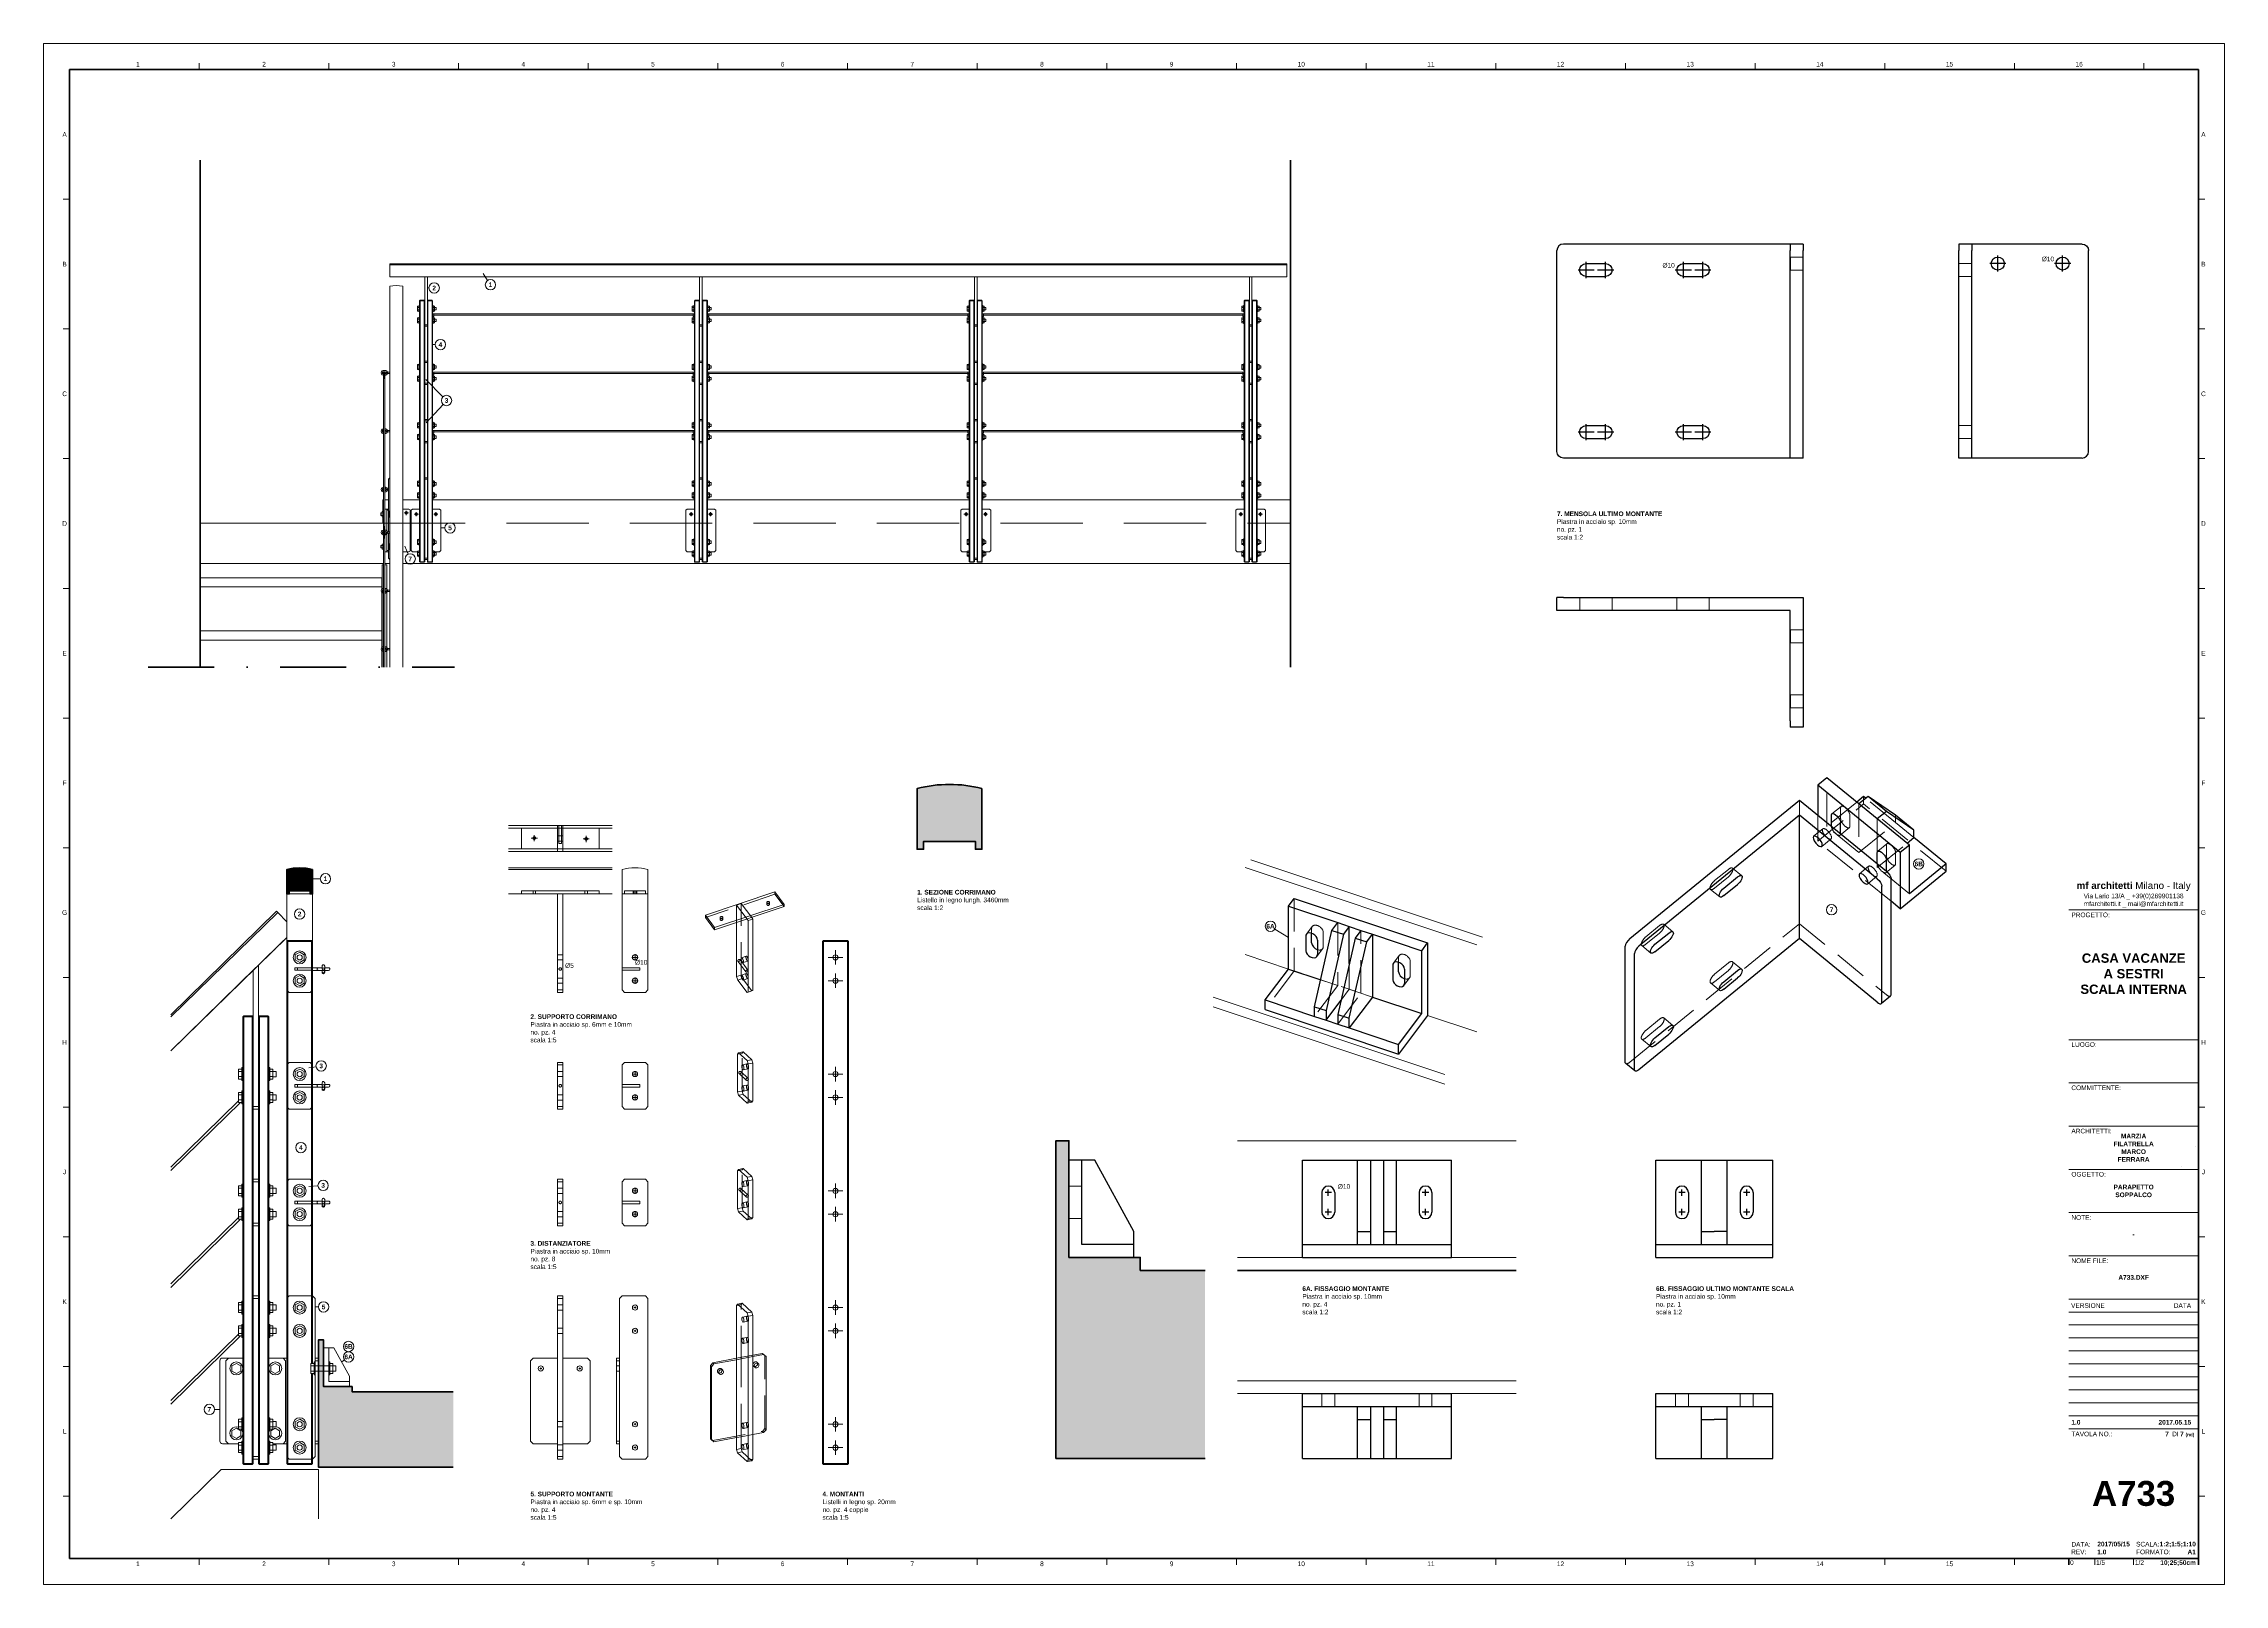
# Model space of a CAD drawing. Header units: millimetres. Extents: x -319 to 522, y -48 to 546.
import ezdxf
from ezdxf.enums import TextEntityAlignment as Align

# ---------------------------------------------------------------- set-up
doc = ezdxf.new("R2010")
doc.units = ezdxf.units.MM
doc.header["$LTSCALE"] = 2
doc.linetypes.add('DASHDOT', pattern=[25.4, 12.7, -6.35, 0, -6.35])
doc.linetypes.add('HIDDEN', pattern=[9.525, 6.35, -3.175])
doc.layers.get('0').update_dxf_attribs({"color": 2, "true_color": 0xffff00})
for name, color, linetype, lineweight, true_color in [('010', 178, 'Continuous', 9, 0x000000), ('018', 178, 'Continuous', 18, 0x000000), ('050', 178, 'Continuous', 50, 0x000000), ('1_10front ... 013', 178, 'Continuous', 13, 0x000000), ('1_10front ... 050', 178, 'Continuous', 50, 0x000000), ('1_10front ... hd', 250, 'HIDDEN', 9, 0x323232), ('1_2counterplate ... 013', 178, 'Continuous', 13, 0x000000), ('1_2counterplate ... 025', 178, 'Continuous', 25, 0x000000), ('1_2counterplate ... 050', 178, 'Continuous', 50, 0x000000), ('1_2counterplate ... hdn', 250, 'HIDDEN', 9, 0x323232), ('1_5dist ... 018', 178, 'Continuous', 18, 0x000000), ('1_5dist ... hdn', 250, 'HIDDEN', 9, 0x323232), ('1_5handrail_holder ... 01', 178, 'Continuous', 9, 0x000000), ('1_5handrail_holder ... 018', 178, 'Continuous', 18, 0x000000), ('1_5handrail_holder ... hdn', 250, 'HIDDEN', 9, 0x323232), ('1_5plate ... 018', 178, 'Continuous', 18, 0x000000), ('1_5plate ... hdn', 250, 'HIDDEN', 9, 0x323232), ('1_5section ... 010', 178, 'Continuous', 9, 0x000000), ('1_5section ... 018', 178, 'Continuous', 18, 0x000000), ('1_5section ... 050', 178, 'Continuous', 50, 0x000000), ('1_5section ... hdn', 250, 'HIDDEN', 9, 0x323232), ('1_5wood ... 018', 178, 'Continuous', 18, 0x000000), ('dim', 178, 'Continuous', 9, 0x000000), ('dsh', 178, 'DASHDOT', 70, 0x000000)]:
    doc.layers.add(name, color=color, linetype=linetype, lineweight=lineweight, true_color=true_color)
doc.layers.add('G-ANNO-TEXT', color=178, linetype='Continuous', true_color=0x000000)
doc.styles.add('textstyle103', font='')
doc.styles.add('textstyle104', font='')
doc.styles.add('textstyle105', font='')
doc.styles.add('textstyle106', font='')
doc.styles.add('textstyle107', font='')
doc.styles.add('textstyle108', font='')
doc.styles.add('textstyle109', font='')
doc.styles.add('textstyle11', font='')
doc.styles.add('textstyle110', font='')
doc.styles.add('textstyle111', font='')
doc.styles.add('textstyle112', font='')
doc.styles.add('textstyle113', font='')
doc.styles.add('textstyle114', font='')
doc.styles.add('textstyle115', font='')
doc.styles.add('textstyle116', font='')
doc.styles.add('textstyle117', font='')
doc.styles.add('textstyle118', font='')
doc.styles.add('textstyle119', font='')
doc.styles.add('textstyle12', font='')
doc.styles.add('textstyle120', font='')
doc.styles.add('textstyle121', font='')
doc.styles.add('textstyle122', font='')
doc.styles.add('textstyle123', font='')
doc.styles.add('textstyle124', font='')
doc.styles.add('textstyle125', font='')
doc.styles.add('textstyle126', font='')
doc.styles.add('textstyle127', font='')
doc.styles.add('textstyle128', font='')
doc.styles.add('textstyle129', font='')
doc.styles.add('textstyle13', font='')
doc.styles.add('textstyle130', font='')
doc.styles.add('textstyle131', font='')
doc.styles.add('textstyle132', font='')
doc.styles.add('textstyle133', font='')
doc.styles.add('textstyle134', font='')
doc.styles.add('textstyle135', font='')
doc.styles.add('textstyle136', font='')
doc.styles.add('textstyle137', font='')
doc.styles.add('textstyle138', font='')
doc.styles.add('textstyle139', font='')
doc.styles.add('textstyle14', font='')
doc.styles.add('textstyle140', font='')
doc.styles.add('textstyle141', font='')
doc.styles.add('textstyle142', font='')
doc.styles.add('textstyle143', font='')
doc.styles.add('textstyle144', font='')
doc.styles.add('textstyle15', font='')
doc.styles.add('textstyle16', font='')
doc.styles.add('textstyle17', font='')
doc.styles.add('textstyle18', font='')
doc.styles.add('textstyle19', font='')
doc.styles.add('textstyle20', font='')
doc.styles.add('textstyle21', font='')
doc.styles.add('textstyle22', font='')
doc.styles.add('textstyle23', font='')
doc.styles.add('textstyle24', font='')
doc.styles.add('textstyle25', font='')
doc.styles.add('textstyle26', font='')
doc.styles.add('textstyle27', font='')
doc.styles.add('textstyle28', font='')
doc.styles.add('textstyle29', font='')
doc.styles.add('textstyle30', font='')
doc.styles.add('textstyle31', font='')
doc.styles.add('textstyle32', font='')
doc.styles.add('textstyle33', font='')
doc.styles.add('textstyle34', font='')
doc.styles.add('textstyle35', font='')
doc.styles.add('textstyle36', font='')
doc.styles.add('textstyle37', font='')
doc.styles.add('textstyle38', font='')
doc.styles.add('textstyle39', font='')
doc.styles.add('textstyle40', font='')
doc.styles.add('textstyle41', font='')
doc.styles.add('textstyle42', font='')
doc.styles.add('textstyle43', font='')
doc.styles.add('textstyle44', font='')
doc.styles.add('textstyle45', font='')
doc.styles.add('textstyle46', font='')
doc.styles.add('textstyle47', font='')
doc.styles.add('textstyle48', font='')
doc.styles.add('textstyle49', font='')
doc.styles.add('textstyle50', font='')
doc.styles.add('textstyle51', font='')
doc.styles.add('textstyle52', font='')
doc.styles.add('textstyle53', font='')
doc.styles.add('textstyle54', font='')
doc.styles.add('textstyle55', font='')
doc.styles.add('textstyle56', font='')
doc.styles.add('textstyle57', font='')
doc.styles.add('textstyle58', font='')
doc.styles.add('textstyle59', font='')
doc.styles.add('textstyle60', font='')
doc.styles.add('textstyle61', font='')
doc.styles.add('textstyle62', font='')
doc.styles.add('textstyle63', font='')
doc.styles.add('textstyle64', font='')
doc.styles.add('textstyle65', font='')
doc.styles.add('textstyle66', font='')
doc.styles.add('textstyle67', font='')
doc.styles.add('textstyle68', font='')
doc.styles.add('textstyle69', font='')
doc.styles.add('textstyle70', font='')
doc.styles.add('textstyle71', font='')
doc.styles.add('textstyle72', font='')
doc.styles.add('textstyle73', font='')
doc.styles.add('textstyle74', font='')
doc.styles.add('textstyle75', font='')
doc.styles.add('textstyle76', font='')
doc.styles.add('textstyle77', font='')
doc.styles.add('textstyle78', font='')
doc.styles.add('textstyle79', font='')
doc.styles.add('textstyle80', font='')
doc.styles.add('textstyle81', font='')
doc.styles.add('textstyle82', font='')
doc.styles.add('textstyle83', font='')
doc.styles.add('textstyle84', font='')
doc.styles.add('textstyle93', font='')
doc.styles.add('textstyle94', font='')
doc.styles.get('textstyle103').set_extended_font_data('Arial [Mono]', bold=True)
doc.styles.get('textstyle104').set_extended_font_data('Arial [Mono]', bold=True)
doc.styles.get('textstyle105').set_extended_font_data('Arial [Mono]', bold=True)
doc.styles.get('textstyle106').set_extended_font_data('Arial [Mono]', bold=True)
doc.styles.get('textstyle107').set_extended_font_data('Arial [Mono]', bold=True)
doc.styles.get('textstyle108').set_extended_font_data('Arial [Mono]', bold=True)
doc.styles.get('textstyle109').set_extended_font_data('Arial [Mono]', bold=True)
doc.styles.get('textstyle11').set_extended_font_data('Arial [Mono]')
doc.styles.get('textstyle110').set_extended_font_data('Arial')
doc.styles.get('textstyle111').set_extended_font_data('Arial [Mono]')
doc.styles.get('textstyle112').set_extended_font_data('Arial [Mono]', bold=True)
doc.styles.get('textstyle113').set_extended_font_data('Arial [Mono]')
doc.styles.get('textstyle114').set_extended_font_data('Arial [TMC ]')
doc.styles.get('textstyle115').set_extended_font_data('Arial [TMC ]')
doc.styles.get('textstyle116').set_extended_font_data('Arial [TMC ]')
doc.styles.get('textstyle117').set_extended_font_data('Arial [TMC ]')
doc.styles.get('textstyle118').set_extended_font_data('Arial [TMC ]')
doc.styles.get('textstyle119').set_extended_font_data('Arial [TMC ]')
doc.styles.get('textstyle12').set_extended_font_data('Arial [Mono]')
doc.styles.get('textstyle120').set_extended_font_data('Arial [TMC ]')
doc.styles.get('textstyle121').set_extended_font_data('Arial [TMC ]')
doc.styles.get('textstyle122').set_extended_font_data('Arial [TMC ]')
doc.styles.get('textstyle123').set_extended_font_data('Arial [TMC ]')
doc.styles.get('textstyle124').set_extended_font_data('Arial [TMC ]')
doc.styles.get('textstyle125').set_extended_font_data('Arial [TMC ]')
doc.styles.get('textstyle126').set_extended_font_data('Arial [TMC ]')
doc.styles.get('textstyle127').set_extended_font_data('Arial [TMC ]')
doc.styles.get('textstyle128').set_extended_font_data('Arial [TMC ]')
doc.styles.get('textstyle129').set_extended_font_data('Arial [TMC ]')
doc.styles.get('textstyle13').set_extended_font_data('Arial [Mono]')
doc.styles.get('textstyle130').set_extended_font_data('Arial [TMC ]')
doc.styles.get('textstyle131').set_extended_font_data('Arial [TMC ]')
doc.styles.get('textstyle132').set_extended_font_data('Arial [TMC ]')
doc.styles.get('textstyle133').set_extended_font_data('Arial [TMC ]')
doc.styles.get('textstyle134').set_extended_font_data('Arial [TMC ]')
doc.styles.get('textstyle135').set_extended_font_data('Arial [TMC ]')
doc.styles.get('textstyle136').set_extended_font_data('Arial [TMC ]')
doc.styles.get('textstyle137').set_extended_font_data('Arial [TMC ]')
doc.styles.get('textstyle138').set_extended_font_data('Arial [TMC ]')
doc.styles.get('textstyle139').set_extended_font_data('Arial [TMC ]')
doc.styles.get('textstyle14').set_extended_font_data('Arial [Mono]')
doc.styles.get('textstyle140').set_extended_font_data('Arial [TMC ]')
doc.styles.get('textstyle141').set_extended_font_data('Arial [TMC ]')
doc.styles.get('textstyle142').set_extended_font_data('Arial [TMC ]')
doc.styles.get('textstyle143').set_extended_font_data('Arial [TMC ]')
doc.styles.get('textstyle144').set_extended_font_data('Arial [TMC ]')
doc.styles.get('textstyle15').set_extended_font_data('Arial [Mono]')
doc.styles.get('textstyle16').set_extended_font_data('Arial [Mono]')
doc.styles.get('textstyle17').set_extended_font_data('Arial [Mono]')
doc.styles.get('textstyle18').set_extended_font_data('Arial [Mono]')
doc.styles.get('textstyle19').set_extended_font_data('Arial [Mono]')
doc.styles.get('textstyle20').set_extended_font_data('Arial [Mono]')
doc.styles.get('textstyle21').set_extended_font_data('Arial [Mono]')
doc.styles.get('textstyle22').set_extended_font_data('Arial [Mono]')
doc.styles.get('textstyle23').set_extended_font_data('Arial [Mono]')
doc.styles.get('textstyle24').set_extended_font_data('Arial [Mono]')
doc.styles.get('textstyle25').set_extended_font_data('Arial [Mono]')
doc.styles.get('textstyle26').set_extended_font_data('Arial [Mono]')
doc.styles.get('textstyle27').set_extended_font_data('Arial [Mono]')
doc.styles.get('textstyle28').set_extended_font_data('Arial [Mono]')
doc.styles.get('textstyle29').set_extended_font_data('Arial [Mono]')
doc.styles.get('textstyle30').set_extended_font_data('Arial [Mono]')
doc.styles.get('textstyle31').set_extended_font_data('Arial [Mono]')
doc.styles.get('textstyle32').set_extended_font_data('Arial [Mono]')
doc.styles.get('textstyle33').set_extended_font_data('Arial [Mono]')
doc.styles.get('textstyle34').set_extended_font_data('Arial [Mono]')
doc.styles.get('textstyle35').set_extended_font_data('Arial [Mono]')
doc.styles.get('textstyle36').set_extended_font_data('Arial [Mono]')
doc.styles.get('textstyle37').set_extended_font_data('Arial [Mono]')
doc.styles.get('textstyle38').set_extended_font_data('Arial [Mono]')
doc.styles.get('textstyle39').set_extended_font_data('Arial [Mono]')
doc.styles.get('textstyle40').set_extended_font_data('Arial [Mono]')
doc.styles.get('textstyle41').set_extended_font_data('Arial [Mono]')
doc.styles.get('textstyle42').set_extended_font_data('Arial [Mono]')
doc.styles.get('textstyle43').set_extended_font_data('Arial [Mono]')
doc.styles.get('textstyle44').set_extended_font_data('Arial [Mono]')
doc.styles.get('textstyle45').set_extended_font_data('Arial [Mono]')
doc.styles.get('textstyle46').set_extended_font_data('Arial [Mono]')
doc.styles.get('textstyle47').set_extended_font_data('Arial [Mono]')
doc.styles.get('textstyle48').set_extended_font_data('Arial [Mono]')
doc.styles.get('textstyle49').set_extended_font_data('Arial [Mono]')
doc.styles.get('textstyle50').set_extended_font_data('Arial [Mono]')
doc.styles.get('textstyle51').set_extended_font_data('Arial [Mono]')
doc.styles.get('textstyle52').set_extended_font_data('Arial [Mono]')
doc.styles.get('textstyle53').set_extended_font_data('Arial [Mono]')
doc.styles.get('textstyle54').set_extended_font_data('Arial [Mono]')
doc.styles.get('textstyle55').set_extended_font_data('Arial [Mono]')
doc.styles.get('textstyle56').set_extended_font_data('Arial [Mono]')
doc.styles.get('textstyle57').set_extended_font_data('Arial [Mono]')
doc.styles.get('textstyle58').set_extended_font_data('Arial [Mono]')
doc.styles.get('textstyle59').set_extended_font_data('Arial [Mono]')
doc.styles.get('textstyle60').set_extended_font_data('Arial [Mono]')
doc.styles.get('textstyle61').set_extended_font_data('Arial [Mono]')
doc.styles.get('textstyle62').set_extended_font_data('Arial [Mono]')
doc.styles.get('textstyle63').set_extended_font_data('Arial [Mono]')
doc.styles.get('textstyle64').set_extended_font_data('Arial [Mono]')
doc.styles.get('textstyle65').set_extended_font_data('Arial [Mono]')
doc.styles.get('textstyle66').set_extended_font_data('Arial [Mono]')
doc.styles.get('textstyle67').set_extended_font_data('Arial [Mono]')
doc.styles.get('textstyle68').set_extended_font_data('Arial [Mono]')
doc.styles.get('textstyle69').set_extended_font_data('Arial [Mono]')
doc.styles.get('textstyle70').set_extended_font_data('Arial [Mono]')
doc.styles.get('textstyle71').set_extended_font_data('Arial [Mono]')
doc.styles.get('textstyle72').set_extended_font_data('Arial [Mono]')
doc.styles.get('textstyle73').set_extended_font_data('Arial [Mono]')
doc.styles.get('textstyle74').set_extended_font_data('Arial [Mono]')
doc.styles.get('textstyle75').set_extended_font_data('Arial [Mono]')
doc.styles.get('textstyle76').set_extended_font_data('Arial [Mono]')
doc.styles.get('textstyle77').set_extended_font_data('Arial [Mono]')
doc.styles.get('textstyle78').set_extended_font_data('Arial [Mono]')
doc.styles.get('textstyle79').set_extended_font_data('Arial [Mono]', bold=True)
doc.styles.get('textstyle80').set_extended_font_data('Arial [Mono]', bold=True)
doc.styles.get('textstyle81').set_extended_font_data('Arial [Mono]', bold=True)
doc.styles.get('textstyle82').set_extended_font_data('Arial [Mono]', bold=True)
doc.styles.get('textstyle83').set_extended_font_data('Arial [Mono]', bold=True)
doc.styles.get('textstyle84').set_extended_font_data('Arial [Mono]', bold=True)
doc.styles.get('textstyle93').set_extended_font_data('Arial [Mono]', bold=True)
doc.styles.get('textstyle94').set_extended_font_data('Arial [Mono]', bold=True)

# ---------------------------------------------------------------- blocks, each defined once
blk = doc.blocks.new('TTLBLK')
at = {"layer": '018', "color": 7, "true_color": 0xffffff}
for points in [[(-50, 250), (0, 250)], [(-50, 200), (0, 200)], [(-50, 183.33), (0, 183.33)], [(-50, 166.67), (0, 166.67)], [(-50, 150), (0, 150)], [(-50, 133.33), (0, 133.33)], [(-50, 116.67), (0, 116.67)], [(-50, 100), (0, 100)], [(-50, 95), (0, 95)], [(-50, 90), (0, 90)], [(-50, 85), (0, 85)], [(-50, 80), (0, 80)], [(-50, 75), (0, 75)], [(-50, 70), (0, 70)], [(-50, 65), (0, 65)], [(-50, 60), (0, 60)], [(-50, 55), (0, 55)], [(-50, 50), (0, 50)], [(-40, 0), (-40, -2.5)], [(-25, 0), (-25, -2.5)]]:
    blk.add_lwpolyline(points, dxfattribs=at)
for points in [[(-1.01, 158.78), (-1.01, 158.78)], [(-6.6, 151.04), (-6.6, 151.04)]]:
    blk.add_lwpolyline(points, close=True, dxfattribs=at)
at = {"layer": '050', "color": 7, "true_color": 0xffffff}
for points in [[(-50, 0), (-50, -2.5)], [(0, 0), (0, -2.5)]]:
    blk.add_lwpolyline(points, dxfattribs=at)
at = {"layer": 'G-ANNO-TEXT'}
for s, style, p in [('PROGETTO:', 'textstyle64', (-49, 249.02)), ('LUOGO:', 'textstyle75', (-49, 199.02)), ('COMMITTENTE:', 'textstyle66', (-49, 182.35)), ('ARCHITETTI:', 'textstyle67', (-49, 165.68)), ('OGGETTO:', 'textstyle68', (-49, 149.02)), ('NOTE:', 'textstyle76', (-49, 132.35)), ('NOME FILE:', 'textstyle77', (-49, 115.68)), ('TAVOLA NO.:', 'textstyle69', (-49, 48.88))]:
    blk.add_text(s, height=1.8, dxfattribs=dict(at, style=style)).set_placement(p, align=Align.TOP_LEFT)
for s, style, p in [('VERSIONE', 'textstyle78', (-49.13, 97.5)), ('DI', 'textstyle70', (-10.14, 47.99)), ('REV:', 'textstyle74', (-49.1, 2.54)), ('DATA:', 'textstyle73', (-49, 5.44)), ('SCALA:', 'textstyle71', (-24.06, 5.5)), ('FORMATO:', 'textstyle72', (-24.06, 2.5))]:
    blk.add_text(s, height=1.8, dxfattribs=dict(at, style=style)).set_placement(p, align=Align.MIDDLE_LEFT)
at = {"layer": 'G-ANNO-TEXT', "style": 'textstyle65'}
blk.add_text('DATA', height=1.8, dxfattribs=at).set_placement((-2.81, 97.5), align=Align.MIDDLE_RIGHT)
at = {"layer": 'G-ANNO-TEXT', "style": 'textstyle110'}
blk.add_text('0', height=1.8, dxfattribs=at).set_placement((-48.8, -0.7), align=Align.TOP_CENTER)
at = {"layer": 'G-ANNO-TEXT'}
for s, style, p in [('1/5', 'textstyle111', (-39.5, -2.5)), ('1/2', 'textstyle113', (-24.5, -2.5))]:
    blk.add_text(s, height=1.8, dxfattribs=dict(at, style=style)).set_placement(p)
at = {"layer": 'G-ANNO-TEXT', "style": 'textstyle112'}
blk.add_text('10;25;50cm', height=1.8, dxfattribs=at).set_placement((-1, -2.5), align=Align.RIGHT)
at = {"layer": 'G-ANNO-TEXT'}
for s, insert, char_height, width, attachment_point, style in [('\\H2.7;mf architetti\\fArial|b0|i0|c0|p0; Milano - Italy\\H1.8;\\PVia Lario 13/A _ +39(0)269901138\\Pmfarchitetti.it _ mail@mfarchitetti.it', (-25, 250.98), 1.8, 56.8694, 8, 'textstyle79'), ('CASA VACANZE\\PA SESTRI\\PSCALA INTERNA', (-25, 225.41), 3.6, 40.5184, 5, 'textstyle80'), ('MARZIA FILATRELLA\\PMARCO FERRARA', (-25, 158.33), 1.8, 16.2049, 5, 'textstyle81'), ('PARAPETTO SOPPALCO', (-25, 141.67), 1.8, 20.6742, 5, 'textstyle82'), ('-', (-25, 125.9), 1.8, 8.6623, 2, 'textstyle83'), ('A733.DXF', (-25, 108.33), 1.8, 12.8517, 5, 'textstyle84'), ('1.0', (-49, 52.5), 1.8, 14.1164, 4, 'textstyle93'), ('2017.05.15', (-2.81, 52.5), 1.8, 9.7809, 6, 'textstyle94'), ('7', (-11.42, 48.88), 1.8, 16.9109, 3, 'textstyle103'), ('7 \\H1.28571;(nd)', (-7.06, 48.88), 1.8, 18.1621, 1, 'textstyle104'), ('A733', (-25, 25), 9.6, 44.7127, 5, 'textstyle105'), ('2017/05/15', (-39.01, 6.43), 1.8, 6.8452, 1, 'textstyle106'), ('1.0', (-39.01, 3.41), 1.8, 5.1704, 1, 'textstyle107'), ('1:2;1:5;1:10', (-1, 6.43), 1.8, 8.5224, 3, 'textstyle108'), ('A1', (-1, 3.4), 1.8, 3.2145, 3, 'textstyle109')]:
    blk.add_mtext(s, dxfattribs=dict(at, insert=insert, char_height=char_height, width=width, attachment_point=attachment_point, style=style))
blk = doc.blocks.new('title_block')
at = {"layer": '010', "color": 7, "true_color": 0xffffff}
blk.add_lwpolyline([(0, 594), (0, 0), (-841, 0), (-841, 594)], close=True, dxfattribs=at)
at = {"layer": '018', "color": 7, "true_color": 0xffffff}
for points in [[(-781, 586.5), (-781, 584)], [(-731, 586.5), (-731, 584)], [(-681, 586.5), (-681, 584)], [(-631, 586.5), (-631, 584)], [(-581, 586.5), (-581, 584)], [(-531, 586.5), (-531, 584)], [(-481, 586.5), (-481, 584)], [(-431, 586.5), (-431, 584)], [(-381, 586.5), (-381, 584)], [(-331, 586.5), (-331, 584)], [(-281, 586.5), (-281, 584)], [(-231, 586.5), (-231, 584)], [(-181, 586.5), (-181, 584)], [(-131, 586.5), (-131, 584)], [(-81, 586.5), (-81, 584)], [(-31, 586.5), (-31, 584)], [(-833.5, 534), (-831, 534)], [(-7.5, 534), (-10, 534)], [(-833.5, 484), (-831, 484)], [(-7.5, 484), (-10, 484)], [(-833.5, 434), (-831, 434)], [(-7.5, 434), (-10, 434)], [(-833.5, 384), (-831, 384)], [(-7.5, 384), (-10, 384)], [(-833.5, 334), (-831, 334)], [(-7.5, 334), (-10, 334)], [(-833.5, 284), (-831, 284)], [(-7.5, 284), (-10, 284)], [(-833.5, 234), (-831, 234)], [(-7.5, 234), (-10, 234)], [(-833.5, 184), (-831, 184)], [(-7.5, 184), (-10, 184)], [(-833.5, 134), (-831, 134)], [(-7.5, 134), (-10, 134)], [(-833.5, 84), (-831, 84)], [(-7.5, 84), (-10, 84)], [(-833.5, 34), (-831, 34)], [(-7.5, 34), (-10, 34)], [(-781, 7.5), (-781, 10)], [(-731, 7.5), (-731, 10)], [(-681, 7.5), (-681, 10)], [(-631, 7.5), (-631, 10)], [(-581, 7.5), (-581, 10)], [(-531, 7.5), (-531, 10)], [(-481, 7.5), (-481, 10)], [(-431, 7.5), (-431, 10)], [(-381, 7.5), (-381, 10)], [(-331, 7.5), (-331, 10)], [(-281, 7.5), (-281, 10)], [(-231, 7.5), (-231, 10)], [(-181, 7.5), (-181, 10)], [(-131, 7.5), (-131, 10)], [(-81, 7.5), (-81, 10)]]:
    blk.add_lwpolyline(points, dxfattribs=at)
at = {"layer": '050', "color": 7, "true_color": 0xffffff}
blk.add_lwpolyline([(-10, 584), (-10, 10), (-831, 10), (-831, 584)], close=True, dxfattribs=at)
blk.add_blockref('TTLBLK', (-10, 10))
at = {"layer": 'G-ANNO-TEXT'}
for s, style, p in [('1', 'textstyle34', (-804.65, 586.07)), ('2', 'textstyle32', (-756, 586.07)), ('3', 'textstyle30', (-706, 586.07)), ('4', 'textstyle28', (-656, 586.07)), ('5', 'textstyle26', (-606, 586.07)), ('6', 'textstyle22', (-556, 586.07)), ('7', 'textstyle18', (-506, 586.07)), ('8', 'textstyle14', (-456, 586.07)), ('9', 'textstyle36', (-406, 586.07)), ('10', 'textstyle39', (-356, 586.07)), ('11', 'textstyle41', (-306, 586.07)), ('12', 'textstyle25', (-256, 586.07)), ('13', 'textstyle21', (-206, 586.07)), ('14', 'textstyle17', (-156, 586.07)), ('15', 'textstyle13', (-106, 586.07)), ('16', 'textstyle37', (-56, 586.07)), ('A', 'textstyle53', (-832.91, 559)), ('A', 'textstyle52', (-8.09, 559)), ('B', 'textstyle51', (-832.91, 509)), ('B', 'textstyle50', (-8.09, 509)), ('C', 'textstyle49', (-832.91, 459)), ('C', 'textstyle48', (-8.09, 459)), ('D', 'textstyle46', (-832.91, 409)), ('D', 'textstyle47', (-8.09, 409)), ('E', 'textstyle44', (-832.91, 359)), ('E', 'textstyle45', (-8.09, 359)), ('F', 'textstyle42', (-832.91, 309)), ('F', 'textstyle43', (-8.09, 309)), ('G', 'textstyle55', (-832.91, 259)), ('G', 'textstyle54', (-8.09, 259)), ('H', 'textstyle57', (-832.91, 209)), ('H', 'textstyle56', (-8.09, 209)), ('J', 'textstyle59', (-832.91, 159)), ('J', 'textstyle58', (-8.09, 159)), ('K', 'textstyle61', (-832.91, 109)), ('K', 'textstyle60', (-8.09, 109)), ('L', 'textstyle63', (-832.91, 59)), ('L', 'textstyle62', (-8.09, 59)), ('1', 'textstyle33', (-804.65, 7.93)), ('2', 'textstyle31', (-756, 7.93)), ('3', 'textstyle29', (-706, 7.93)), ('4', 'textstyle27', (-656, 7.93)), ('5', 'textstyle24', (-606, 7.93)), ('6', 'textstyle20', (-556, 7.93)), ('7', 'textstyle15', (-506, 7.93)), ('8', 'textstyle11', (-456, 7.93)), ('9', 'textstyle35', (-406, 7.93)), ('10', 'textstyle38', (-356, 7.93)), ('11', 'textstyle40', (-306, 7.93)), ('12', 'textstyle23', (-256, 7.93)), ('13', 'textstyle19', (-206, 7.93)), ('14', 'textstyle16', (-156, 7.93)), ('15', 'textstyle12', (-106, 7.93))]:
    blk.add_text(s, height=1.8, dxfattribs=dict(at, style=style)).set_placement(p, align=Align.MIDDLE_CENTER)

msp = doc.modelspace()

# ---------------------------------------------------------------- hatches: boundary and pattern name
at = {"layer": '010', "true_color": 0x969696}
h = msp.add_hatch(color=252, dxfattribs=at)
edge = h.paths.add_edge_path(flags=0)
edge.add_arc((30.38, 210.84), 50, 75.52249, 104.47751)
edge.add_line((17.88, 259.25), (17.88, 235.84))
edge.add_line((17.88, 235.84), (20.38, 235.84))
edge.add_line((20.38, 235.84), (20.38, 238.84))
edge.add_line((20.38, 238.84), (40.38, 238.84))
edge.add_line((40.38, 238.84), (40.38, 235.84))
edge.add_line((40.38, 235.84), (42.88, 235.84))
edge.add_line((42.88, 235.84), (42.88, 259.25))
at = {"layer": '1_5section ... 010', "true_color": 0x969696}
h = msp.add_hatch(color=252, dxfattribs=at)
edge = h.paths.add_edge_path(flags=0)
edge.add_arc((-220.23, 208.65), 20, 75.52249, 104.47751)
edge.add_line((-225.23, 228.01), (-225.23, 218.65))
edge.add_line((-225.23, 218.65), (-224.23, 218.65))
edge.add_line((-224.23, 218.65), (-224.23, 219.85))
edge.add_line((-224.23, 219.85), (-216.23, 219.85))
edge.add_line((-216.23, 219.85), (-216.23, 218.65))
edge.add_line((-216.23, 218.65), (-215.23, 218.65))
edge.add_line((-215.23, 218.65), (-215.23, 228.01))
h = msp.add_hatch(color=252, dxfattribs=at)
edge = h.paths.add_edge_path(flags=0)
edge.add_arc((-211.09, 99.66), 0.501, 0, 360)
edge = h.paths.add_edge_path(flags=0)
edge.add_arc((-211.09, 144.66), 0.501, 0, 360)
edge = h.paths.add_edge_path(flags=0)
edge.add_arc((-211.09, 189.65), 0.501, 0, 360)
for points in [[(128.94, 0.96), (71.44, 0.96), (71.44, 123.45), (76.44, 123.45), (76.44, 78.46), (103.94, 78.46), (103.94, 73.46), (128.94, 73.46)], [(-161.01, -2.33), (-213.03, -2.33), (-213.03, 46.66), (-211.03, 46.66), (-211.03, 28.67), (-200.03, 28.67), (-200.03, 26.67), (-161.01, 26.67)]]:
    msp.add_hatch(color=252, dxfattribs=at).paths.add_polyline_path(points, flags=0)

# ---------------------------------------------------------------- linework, layer by layer
at = {"layer": '010'}
for p, q in [((-149.49, 457.84), (-147.75, 455.16)), ((-170.37, 452.22), (-171, 452.22)), ((-167.95, 430.39), (-169, 430.39)), ((-171.53, 416.97), (-165, 410.27)), ((-171.51, 400.21), (-164.95, 407.36)), ((-164.25, 359.72), (-165.75, 359.72)), ((-179.65, 352.7), (-178.37, 349.62)), ((-212.28, 224.4), (-215.23, 224.4)), ((161.08, 201.78), (155.85, 205.08)), ((-216.64, 151.54), (-213.92, 151.98)), ((-216.73, 105.82), (-213.18, 106.09)), ((-213.02, 59.37), (-214.23, 59.37)), ((-204.03, 38.17), (-202.99, 38.94)), ((-253.07, 19.88), (-251.03, 19.88))]:
    msp.add_line(p, q, dxfattribs=at)
for centre in [(-168.37, 452.22), (-146.65, 453.49), (-165.95, 430.39), (-163.6, 408.84), (-162.25, 359.72), (-177.61, 347.77), (404.16, 230.18), (-210.28, 224.47), (-220.25, 210.87), (370.54, 212.53), (154.16, 206.15), (-211.95, 152.3), (-219.75, 120.82), (-211.19, 106.23), (-211.02, 59.39), (-201.38, 44.13), (-201.38, 40.13), (-255.07, 19.88)]:
    msp.add_circle(centre, 2, dxfattribs=at)
at = {"layer": '050', "flags": 128}
msp.add_lwpolyline([(42.88, 259.25, 0.127017), (17.88, 259.25), (17.88, 235.84), (20.38, 235.84), (20.38, 238.84), (40.38, 238.84), (40.38, 235.84), (42.88, 235.84)], format="xyb", close=True, dxfattribs=at)
at = {"layer": '1_10front ... 013', "color": 0}
for p, q in [((-185.5, 461.5), (160.5, 461.5)), ((-185.5, 461.19), (-185.5, 461.19)), ((-185.5, 461.19), (160.5, 461.19)), ((-185.5, 456.5), (-185.5, 461.19)), ((-185.5, 457.1), (-185.5, 457.1)), ((-185.5, 456.5), (-185.5, 457.1)), ((-185.5, 457.1), (-185.5, 457.1)), ((-185.5, 456.5), (-172, 456.5)), ((-185.5, 456.5), (-172, 456.5)), ((-185.5, 456.5), (-172, 456.5)), ((-185.5, 456.5), (160.5, 456.5)), ((-172, 438), (-172, 456.5)), ((-171, 456.5), (-172, 456.5)), ((-171, 456.5), (-66, 456.5)), ((-171, 456.5), (-66, 456.5)), ((-171, 456.5), (-66, 456.5)), ((-171, 438), (-171, 456.5)), ((-66, 438), (-66, 456.5)), ((-65, 456.5), (-66, 456.5)), ((-65, 456.5), (40, 456.5)), ((-65, 456.5), (40, 456.5)), ((-65, 456.5), (40, 456.5)), ((-65, 438), (-65, 456.5)), ((40, 438), (40, 456.5)), ((41, 456.5), (40, 456.5)), ((41, 456.5), (146, 456.5)), ((41, 456.5), (146, 456.5)), ((41, 456.5), (146, 456.5)), ((41, 438), (41, 456.5)), ((146, 438), (146, 456.5)), ((147, 456.5), (146, 456.5)), ((147, 456.5), (160.5, 456.5)), ((147, 456.5), (160.5, 456.5)), ((147, 456.5), (160.5, 456.5)), ((147, 438), (147, 456.5)), ((160.5, 456.5), (160.5, 461.19)), ((160.5, 456.5), (160.5, 456.5)), ((-185.5, 306), (-185.5, 452.91)), ((-185.5, 452.91), (-185.5, 449.56)), ((-185.5, 306), (-185.5, 449.56)), ((-180.5, 306), (-180.5, 452.91)), ((-174, 447.3), (-173.8, 447.5)), ((-174, 346.7), (-174, 447.3)), ((-173.8, 447.3), (-174, 447.3)), ((-173.8, 447.5), (-172.2, 447.5)), ((-173.8, 447.3), (-173.8, 447.5)), ((-173.8, 346.7), (-173.8, 447.3)), ((-173.8, 447.3), (-172.2, 447.3)), ((-172.2, 447.3), (-172.2, 447.5)), ((-172, 447.3), (-172.2, 447.5)), ((-172.2, 346.7), (-172.2, 447.3)), ((-172.2, 447.3), (-172, 447.3)), ((-171, 447.3), (-170.8, 447.5)), ((-171, 346.7), (-171, 447.3)), ((-170.8, 447.3), (-171, 447.3)), ((-169.2, 447.5), (-170.8, 447.5)), ((-170.8, 447.3), (-170.8, 447.5)), ((-169.2, 447.3), (-170.8, 447.3)), ((-170.8, 346.7), (-170.8, 447.3)), ((-169, 447.3), (-169.2, 447.5)), ((-169.2, 447.3), (-169.2, 447.5)), ((-169.2, 447.3), (-169, 447.3)), ((-169.2, 346.7), (-169.2, 447.3)), ((-169, 346.7), (-169, 447.3)), ((-68, 447.3), (-67.8, 447.5)), ((-68, 346.7), (-68, 447.3)), ((-67.8, 447.3), (-68, 447.3)), ((-67.8, 447.5), (-66.2, 447.5)), ((-67.8, 447.3), (-67.8, 447.5)), ((-67.8, 346.7), (-67.8, 447.3)), ((-67.8, 447.3), (-66.2, 447.3)), ((-66.2, 447.3), (-66.2, 447.5)), ((-66, 447.3), (-66.2, 447.5)), ((-66.2, 346.7), (-66.2, 447.3)), ((-66.2, 447.3), (-66, 447.3)), ((-65, 447.3), (-64.8, 447.5)), ((-65, 346.7), (-65, 447.3)), ((-64.8, 447.3), (-65, 447.3)), ((-63.2, 447.5), (-64.8, 447.5)), ((-64.8, 447.3), (-64.8, 447.5)), ((-63.2, 447.3), (-64.8, 447.3)), ((-64.8, 346.7), (-64.8, 447.3)), ((-63, 447.3), (-63.2, 447.5)), ((-63.2, 447.3), (-63.2, 447.5)), ((-63.2, 447.3), (-63, 447.3)), ((-63.2, 346.7), (-63.2, 447.3)), ((-63, 346.7), (-63, 447.3)), ((38, 447.3), (38.2, 447.5)), ((38, 346.7), (38, 447.3)), ((38.2, 447.3), (38, 447.3)), ((38.2, 447.5), (39.8, 447.5)), ((38.2, 447.3), (38.2, 447.5)), ((38.2, 346.7), (38.2, 447.3)), ((38.2, 447.3), (39.8, 447.3)), ((39.8, 447.3), (39.8, 447.5)), ((40, 447.3), (39.8, 447.5)), ((39.8, 346.7), (39.8, 447.3)), ((39.8, 447.3), (40, 447.3)), ((41, 447.3), (41.2, 447.5)), ((41, 346.7), (41, 447.3)), ((41.2, 447.3), (41, 447.3)), ((42.8, 447.5), (41.2, 447.5)), ((41.2, 447.3), (41.2, 447.5)), ((42.8, 447.3), (41.2, 447.3)), ((41.2, 346.7), (41.2, 447.3)), ((43, 447.3), (42.8, 447.5)), ((42.8, 447.3), (42.8, 447.5)), ((42.8, 447.3), (43, 447.3)), ((42.8, 346.7), (42.8, 447.3)), ((43, 346.7), (43, 447.3)), ((144, 447.3), (144.2, 447.5)), ((144, 346.7), (144, 447.3)), ((144.2, 447.3), (144, 447.3)), ((144.2, 447.5), (145.8, 447.5)), ((144.2, 447.3), (144.2, 447.5)), ((144.2, 346.7), (144.2, 447.3)), ((144.2, 447.3), (145.8, 447.3)), ((145.8, 447.3), (145.8, 447.5)), ((146, 447.3), (145.8, 447.5)), ((145.8, 346.7), (145.8, 447.3)), ((145.8, 447.3), (146, 447.3)), ((147, 447.3), (147.2, 447.5)), ((147, 346.7), (147, 447.3)), ((147.2, 447.3), (147, 447.3)), ((148.8, 447.5), (147.2, 447.5)), ((147.2, 447.3), (147.2, 447.5)), ((148.8, 447.3), (147.2, 447.3)), ((147.2, 346.7), (147.2, 447.3)), ((149, 447.3), (148.8, 447.5)), ((148.8, 447.3), (148.8, 447.5)), ((148.8, 447.3), (149, 447.3)), ((148.8, 346.7), (148.8, 447.3)), ((149, 346.7), (149, 447.3)), ((-180.5, 442.73), (-180.5, 441.76)), ((-180.5, 442.73), (-180.5, 442.73)), ((-180.5, 441.76), (-180.5, 415.5)), ((-180.5, 441.76), (-180.5, 441.76)), ((-174.84, 445.24), (-174.2, 445.24)), ((-174.84, 445.24), (-174.84, 444.74)), ((-174.84, 443.77), (-174.84, 444.74)), ((-174.84, 444.74), (-174.2, 444.74)), ((-174.84, 443.77), (-174.2, 443.77)), ((-174.84, 443.77), (-174.84, 443.27)), ((-174.84, 443.27), (-174.2, 443.27)), ((-174.84, 440.74), (-174.2, 440.74)), ((-174.84, 440.74), (-174.84, 440.25)), ((-174.84, 439.26), (-174.84, 440.25)), ((-174.84, 440.25), (-174.2, 440.25)), ((-174.84, 439.26), (-174.2, 439.26)), ((-174.84, 439.26), (-174.84, 438.77)), ((-174.84, 438.77), (-174.2, 438.77)), ((-174.2, 444.25), (-174.2, 445.5)), ((-174.2, 445.5), (-174, 445.5)), ((-174.2, 443), (-174.2, 444.25)), ((-174.2, 443), (-174, 443)), ((-174.2, 439.76), (-174.2, 441)), ((-174.2, 441), (-174, 441)), ((-174.2, 438.5), (-174.2, 439.76)), ((-174.2, 438.5), (-174, 438.5)), ((-174, 444.25), (-174, 445.5)), ((-174, 444.75), (-174, 444.75)), ((-174, 443), (-174, 444.25)), ((-174, 443.75), (-174, 443.75)), ((-174, 439.76), (-174, 441)), ((-174, 440.25), (-174, 440.25)), ((-174, 438.5), (-174, 439.76)), ((-174, 439.25), (-174, 439.25)), ((-172, 423.51), (-172, 438)), ((-171, 438), (-172, 438)), ((-171, 437.5), (-172, 437.5)), ((-171, 444.75), (-171, 444.75)), ((-171, 443.75), (-171, 443.75)), ((-171, 442.64), (-171, 442.64)), ((-171, 442.25), (-171, 442.25)), ((-171, 442.25), (-171, 442.25)), ((-171, 441.75), (-171, 441.75)), ((-171, 441.75), (-171, 441.75)), ((-171, 441.37), (-171, 441.37)), ((-171, 440.25), (-171, 440.25)), ((-171, 439.25), (-171, 439.25)), ((-171, 438), (-171, 437.5)), ((-169, 445.5), (-168.8, 445.5)), ((-169, 443), (-168.8, 443)), ((-169, 442.25), (-168.5, 442.25)), ((-168.5, 441.75), (-169, 441.75)), ((-169, 441.25), (-169, 441.75)), ((-169, 441.75), (-168.5, 441.75)), ((-168.5, 441.25), (-169, 441.25)), ((-169, 441), (-168.8, 441)), ((-169, 438.5), (-168.8, 438.5)), ((-168.8, 444.25), (-168.8, 445.5)), ((-168.2, 445.24), (-168.8, 445.24)), ((-168.2, 444.74), (-168.8, 444.74)), ((-168.8, 443), (-168.8, 444.25)), ((-168.2, 443.77), (-168.8, 443.77)), ((-168.2, 443.27), (-168.8, 443.27)), ((-168.8, 439.76), (-168.8, 441)), ((-168.2, 440.74), (-168.8, 440.74)), ((-168.2, 440.25), (-168.8, 440.25)), ((-168.8, 438.5), (-168.8, 439.76)), ((-168.2, 439.26), (-168.8, 439.26)), ((-168.2, 438.77), (-168.8, 438.77)), ((-168.5, 442.25), (-168.5, 441.75)), ((-168.5, 441.75), (-168.5, 442.25)), ((-68.5, 442.25), (-168.5, 442.25)), ((-168.5, 441.25), (-168.5, 441.75)), ((-168.5, 441.75), (-68.5, 441.75)), ((-168.2, 444.74), (-168.2, 445.24)), ((-168.2, 444.75), (-167.6, 444.75)), ((-168.2, 444.74), (-168.2, 443.77)), ((-168.2, 443.27), (-168.2, 443.77)), ((-168.2, 443.75), (-167.6, 443.75)), ((-168.2, 440.25), (-168.2, 440.74)), ((-168.2, 440.25), (-168.2, 439.26)), ((-168.2, 440.25), (-167.6, 440.25)), ((-168.2, 438.77), (-168.2, 439.26)), ((-168.2, 439.25), (-167.6, 439.25)), ((-167.6, 444.75), (-167.6, 444.25)), ((-167.6, 444.25), (-167.6, 443.75)), ((-167.6, 440.25), (-167.6, 439.76)), ((-167.6, 439.76), (-167.6, 439.25)), ((-68.84, 445.24), (-68.2, 445.24)), ((-68.84, 445.24), (-68.84, 444.74)), ((-68.84, 443.77), (-68.84, 444.74)), ((-68.84, 444.74), (-68.2, 444.74)), ((-68.84, 443.77), (-68.2, 443.77)), ((-68.84, 443.77), (-68.84, 443.27)), ((-68.84, 443.27), (-68.2, 443.27)), ((-68.84, 440.74), (-68.2, 440.74)), ((-68.84, 440.74), (-68.84, 440.25)), ((-68.84, 439.26), (-68.84, 440.25)), ((-68.84, 440.25), (-68.2, 440.25)), ((-68.84, 439.26), (-68.2, 439.26)), ((-68.84, 439.26), (-68.84, 438.77)), ((-68.84, 438.77), (-68.2, 438.77)), ((-68, 442.25), (-68.5, 442.25)), ((-68.5, 441.75), (-68.5, 442.25)), ((-68.5, 441.75), (-68.5, 442.25)), ((-68.5, 441.75), (-68, 441.75)), ((-68.5, 441.75), (-68.5, 441.25)), ((-68, 441.75), (-68.5, 441.75)), ((-68.5, 441.25), (-68, 441.25)), ((-68.2, 444.25), (-68.2, 445.5)), ((-68.2, 445.5), (-68, 445.5)), ((-68.2, 443), (-68.2, 444.25)), ((-68.2, 443), (-68, 443)), ((-68.2, 439.76), (-68.2, 441)), ((-68.2, 441), (-68, 441)), ((-68.2, 438.5), (-68.2, 439.76)), ((-68.2, 438.5), (-68, 438.5)), ((-68, 444.25), (-68, 445.5)), ((-68, 444.75), (-68, 444.75)), ((-68, 443), (-68, 444.25)), ((-68, 443.75), (-68, 443.75)), ((-68, 439.76), (-68, 441)), ((-68, 440.25), (-68, 440.25)), ((-68, 438.5), (-68, 439.76)), ((-68, 439.25), (-68, 439.25)), ((-66, 423.51), (-66, 438)), ((-65, 438), (-66, 438)), ((-65, 437.5), (-66, 437.5)), ((-65, 444.75), (-65, 444.75)), ((-65, 443.75), (-65, 443.75)), ((-65, 442.64), (-65, 442.64)), ((-65, 442.25), (-65, 442.25)), ((-65, 442.25), (-65, 442.25)), ((-65, 441.75), (-65, 441.75)), ((-65, 441.75), (-65, 441.75)), ((-65, 441.37), (-65, 441.37)), ((-65, 440.25), (-65, 440.25)), ((-65, 439.25), (-65, 439.25)), ((-65, 438), (-65, 437.5)), ((-63, 445.5), (-62.8, 445.5)), ((-63, 443), (-62.8, 443)), ((-63, 442.25), (-62.5, 442.25)), ((-62.5, 441.75), (-63, 441.75)), ((-63, 441.25), (-63, 441.75)), ((-63, 441.75), (-62.5, 441.75)), ((-62.5, 441.25), (-63, 441.25)), ((-63, 441), (-62.8, 441)), ((-63, 438.5), (-62.8, 438.5)), ((-62.8, 444.25), (-62.8, 445.5)), ((-62.2, 445.24), (-62.8, 445.24)), ((-62.2, 444.74), (-62.8, 444.74)), ((-62.8, 443), (-62.8, 444.25)), ((-62.2, 443.77), (-62.8, 443.77)), ((-62.2, 443.27), (-62.8, 443.27)), ((-62.8, 439.76), (-62.8, 441)), ((-62.2, 440.74), (-62.8, 440.74)), ((-62.2, 440.25), (-62.8, 440.25)), ((-62.8, 438.5), (-62.8, 439.76)), ((-62.2, 439.26), (-62.8, 439.26)), ((-62.2, 438.77), (-62.8, 438.77)), ((-62.5, 442.25), (-62.5, 441.75)), ((-62.5, 441.75), (-62.5, 442.25)), ((37.5, 442.25), (-62.5, 442.25)), ((-62.5, 441.25), (-62.5, 441.75)), ((-62.5, 441.75), (37.5, 441.75)), ((-62.2, 444.74), (-62.2, 445.24)), ((-62.2, 444.75), (-61.6, 444.75)), ((-62.2, 444.74), (-62.2, 443.77)), ((-62.2, 443.27), (-62.2, 443.77)), ((-62.2, 443.75), (-61.6, 443.75)), ((-62.2, 440.25), (-62.2, 440.74)), ((-62.2, 440.25), (-62.2, 439.26)), ((-62.2, 440.25), (-61.6, 440.25)), ((-62.2, 438.77), (-62.2, 439.26)), ((-62.2, 439.25), (-61.6, 439.25)), ((-61.6, 444.75), (-61.6, 444.25)), ((-61.6, 444.25), (-61.6, 443.75)), ((-61.6, 440.25), (-61.6, 439.76)), ((-61.6, 439.76), (-61.6, 439.25)), ((37.16, 445.24), (37.8, 445.24)), ((37.16, 445.24), (37.16, 444.74)), ((37.16, 443.77), (37.16, 444.74)), ((37.16, 444.74), (37.8, 444.74)), ((37.16, 443.77), (37.8, 443.77)), ((37.16, 443.77), (37.16, 443.27)), ((37.16, 443.27), (37.8, 443.27)), ((37.16, 440.74), (37.8, 440.74)), ((37.16, 440.74), (37.16, 440.25)), ((37.16, 439.26), (37.16, 440.25)), ((37.16, 440.25), (37.8, 440.25)), ((37.16, 439.26), (37.8, 439.26)), ((37.16, 439.26), (37.16, 438.77)), ((37.16, 438.77), (37.8, 438.77)), ((38, 442.25), (37.5, 442.25)), ((37.5, 441.75), (37.5, 442.25)), ((37.5, 441.75), (37.5, 442.25)), ((37.5, 441.75), (38, 441.75)), ((37.5, 441.75), (37.5, 441.25)), ((38, 441.75), (37.5, 441.75)), ((37.5, 441.25), (38, 441.25)), ((37.8, 444.25), (37.8, 445.5)), ((37.8, 445.5), (38, 445.5)), ((37.8, 443), (37.8, 444.25)), ((37.8, 443), (38, 443)), ((37.8, 439.76), (37.8, 441)), ((37.8, 441), (38, 441)), ((37.8, 438.5), (37.8, 439.76)), ((37.8, 438.5), (38, 438.5)), ((38, 444.25), (38, 445.5)), ((38, 444.75), (38, 444.75)), ((38, 443), (38, 444.25)), ((38, 443.75), (38, 443.75)), ((38, 439.76), (38, 441)), ((38, 440.25), (38, 440.25)), ((38, 438.5), (38, 439.76)), ((38, 439.25), (38, 439.25)), ((40, 423.51), (40, 438)), ((41, 438), (40, 438)), ((41, 437.5), (40, 437.5)), ((41, 444.75), (41, 444.75)), ((41, 443.75), (41, 443.75)), ((41, 442.64), (41, 442.64)), ((41, 442.25), (41, 442.25)), ((41, 442.25), (41, 442.25)), ((41, 441.75), (41, 441.75)), ((41, 441.75), (41, 441.75)), ((41, 441.37), (41, 441.37)), ((41, 440.25), (41, 440.25)), ((41, 439.25), (41, 439.25)), ((41, 438), (41, 437.5)), ((43, 445.5), (43.2, 445.5)), ((43, 443), (43.2, 443)), ((43, 442.25), (43.5, 442.25)), ((43.5, 441.75), (43, 441.75)), ((43, 441.25), (43, 441.75)), ((43, 441.75), (43.5, 441.75)), ((43.5, 441.25), (43, 441.25)), ((43, 441), (43.2, 441)), ((43, 438.5), (43.2, 438.5)), ((43.2, 444.25), (43.2, 445.5)), ((43.8, 445.24), (43.2, 445.24)), ((43.8, 444.74), (43.2, 444.74)), ((43.2, 443), (43.2, 444.25)), ((43.8, 443.77), (43.2, 443.77)), ((43.8, 443.27), (43.2, 443.27)), ((43.2, 439.76), (43.2, 441)), ((43.8, 440.74), (43.2, 440.74)), ((43.8, 440.25), (43.2, 440.25)), ((43.2, 438.5), (43.2, 439.76)), ((43.8, 439.26), (43.2, 439.26)), ((43.8, 438.77), (43.2, 438.77)), ((43.5, 442.25), (43.5, 441.75)), ((43.5, 441.75), (43.5, 442.25)), ((143.5, 442.25), (43.5, 442.25)), ((43.5, 441.25), (43.5, 441.75)), ((43.5, 441.75), (143.5, 441.75)), ((43.8, 444.74), (43.8, 445.24)), ((43.8, 444.75), (44.4, 444.75)), ((43.8, 444.74), (43.8, 443.77)), ((43.8, 443.27), (43.8, 443.77)), ((43.8, 443.75), (44.4, 443.75)), ((43.8, 440.25), (43.8, 440.74)), ((43.8, 440.25), (43.8, 439.26)), ((43.8, 440.25), (44.4, 440.25)), ((43.8, 438.77), (43.8, 439.26)), ((43.8, 439.25), (44.4, 439.25)), ((44.4, 444.75), (44.4, 444.25)), ((44.4, 444.25), (44.4, 443.75)), ((44.4, 440.25), (44.4, 439.76)), ((44.4, 439.76), (44.4, 439.25)), ((143.16, 445.24), (143.8, 445.24)), ((143.16, 445.24), (143.16, 444.74)), ((143.16, 443.77), (143.16, 444.74)), ((143.16, 444.74), (143.8, 444.74)), ((143.16, 443.77), (143.8, 443.77)), ((143.16, 443.77), (143.16, 443.27)), ((143.16, 443.27), (143.8, 443.27)), ((143.16, 440.74), (143.8, 440.74)), ((143.16, 440.74), (143.16, 440.25)), ((143.16, 439.26), (143.16, 440.25)), ((143.16, 440.25), (143.8, 440.25)), ((143.16, 439.26), (143.8, 439.26)), ((143.16, 439.26), (143.16, 438.77)), ((143.16, 438.77), (143.8, 438.77)), ((144, 442.25), (143.5, 442.25)), ((143.5, 441.75), (143.5, 442.25)), ((143.5, 441.75), (143.5, 442.25)), ((143.5, 441.75), (144, 441.75)), ((143.5, 441.75), (143.5, 441.25)), ((144, 441.75), (143.5, 441.75)), ((143.5, 441.25), (144, 441.25)), ((143.8, 444.25), (143.8, 445.5)), ((143.8, 445.5), (144, 445.5)), ((143.8, 443), (143.8, 444.25)), ((143.8, 443), (144, 443)), ((143.8, 439.76), (143.8, 441)), ((143.8, 441), (144, 441)), ((143.8, 438.5), (143.8, 439.76)), ((143.8, 438.5), (144, 438.5)), ((144, 444.25), (144, 445.5)), ((144, 444.75), (144, 444.75)), ((144, 443), (144, 444.25)), ((144, 443.75), (144, 443.75)), ((144, 439.76), (144, 441)), ((144, 440.25), (144, 440.25)), ((144, 438.5), (144, 439.76)), ((144, 439.25), (144, 439.25)), ((146, 423.51), (146, 438)), ((147, 438), (146, 438)), ((147, 437.5), (146, 437.5)), ((147, 444.75), (147, 444.75)), ((147, 443.75), (147, 443.75)), ((147, 442.25), (147, 442.25)), ((147, 442.25), (147, 442.25)), ((147, 441.75), (147, 441.75)), ((147, 441.75), (147, 441.75)), ((147, 440.25), (147, 440.25)), ((147, 439.25), (147, 439.25)), ((147, 438), (147, 437.5)), ((149, 445.5), (149.2, 445.5)), ((149, 443), (149.2, 443)), ((149, 441), (149.2, 441)), ((149, 438.5), (149.2, 438.5)), ((149.2, 444.25), (149.2, 445.5)), ((149.8, 445.24), (149.2, 445.24)), ((149.8, 444.74), (149.2, 444.74)), ((149.2, 443), (149.2, 444.25)), ((149.8, 443.77), (149.2, 443.77)), ((149.8, 443.27), (149.2, 443.27)), ((149.2, 439.76), (149.2, 441)), ((149.8, 440.74), (149.2, 440.74)), ((149.8, 440.25), (149.2, 440.25)), ((149.2, 438.5), (149.2, 439.76)), ((149.8, 439.26), (149.2, 439.26)), ((149.8, 438.77), (149.2, 438.77)), ((149.8, 444.74), (149.8, 445.24)), ((149.8, 444.75), (150.4, 444.75)), ((149.8, 444.74), (149.8, 443.77)), ((149.8, 443.27), (149.8, 443.77)), ((149.8, 443.75), (150.4, 443.75)), ((149.8, 440.25), (149.8, 440.74)), ((149.8, 440.25), (149.8, 439.26)), ((149.8, 440.25), (150.4, 440.25)), ((149.8, 438.77), (149.8, 439.26)), ((149.8, 439.25), (150.4, 439.25)), ((150.4, 444.75), (150.4, 444.25)), ((150.4, 444.25), (150.4, 443.75)), ((150.4, 440.25), (150.4, 439.76)), ((150.4, 439.76), (150.4, 439.25)), ((-180.5, 432.81), (-180.5, 432.8)), ((-180.5, 432.8), (-180.5, 432.8)), ((-180.5, 380.26), (-180.5, 432.8)), ((-174.84, 422.74), (-174.2, 422.74)), ((-174.84, 422.74), (-174.84, 422.25)), ((-174.84, 421.26), (-174.84, 422.25)), ((-174.84, 422.25), (-174.2, 422.25)), ((-174.84, 421.26), (-174.2, 421.26)), ((-174.84, 421.26), (-174.84, 420.77)), ((-174.84, 420.77), (-174.2, 420.77)), ((-174.2, 421.75), (-174.2, 423)), ((-174.2, 423), (-174, 423)), ((-174.2, 420.51), (-174.2, 421.75)), ((-174.2, 420.51), (-174, 420.51)), ((-174, 421.75), (-174, 423)), ((-174, 422.26), (-174, 422.26)), ((-174, 420.51), (-174, 421.75)), ((-174, 421.25), (-174, 421.25)), ((-172, 424), (-171, 424)), ((-172, 415.5), (-172, 423.51)), ((-172, 423.51), (-171, 423.51)), ((-171, 423.51), (-171, 424)), ((-171, 415.5), (-171, 423.51)), ((-171, 422.26), (-171, 422.26)), ((-171, 421.25), (-171, 421.25)), ((-169, 423), (-168.8, 423)), ((-169, 420.51), (-168.8, 420.51)), ((-168.8, 421.75), (-168.8, 423)), ((-168.2, 422.74), (-168.8, 422.74)), ((-168.2, 422.25), (-168.8, 422.25)), ((-168.8, 420.51), (-168.8, 421.75)), ((-168.2, 421.26), (-168.8, 421.26)), ((-168.2, 420.77), (-168.8, 420.77)), ((-168.2, 422.25), (-168.2, 422.74)), ((-168.2, 422.26), (-167.6, 422.26)), ((-168.2, 422.25), (-168.2, 421.26)), ((-168.2, 420.77), (-168.2, 421.26)), ((-168.2, 421.25), (-167.6, 421.25)), ((-167.6, 422.26), (-167.6, 421.75)), ((-167.6, 421.75), (-167.6, 421.25)), ((-68.84, 422.74), (-68.2, 422.74)), ((-68.84, 422.74), (-68.84, 422.25)), ((-68.84, 421.26), (-68.84, 422.25)), ((-68.84, 422.25), (-68.2, 422.25)), ((-68.84, 421.26), (-68.2, 421.26)), ((-68.84, 421.26), (-68.84, 420.77)), ((-68.84, 420.77), (-68.2, 420.77)), ((-68.2, 421.75), (-68.2, 423)), ((-68.2, 423), (-68, 423)), ((-68.2, 420.51), (-68.2, 421.75)), ((-68.2, 420.51), (-68, 420.51)), ((-68, 421.75), (-68, 423)), ((-68, 422.26), (-68, 422.26)), ((-68, 420.51), (-68, 421.75)), ((-68, 421.25), (-68, 421.25)), ((-66, 424), (-65, 424)), ((-66, 415.5), (-66, 423.51)), ((-66, 423.51), (-65, 423.51)), ((-65, 423.51), (-65, 424)), ((-65, 415.5), (-65, 423.51)), ((-65, 422.26), (-65, 422.26)), ((-65, 421.25), (-65, 421.25)), ((-63, 423), (-62.8, 423)), ((-63, 420.51), (-62.8, 420.51)), ((-62.8, 421.75), (-62.8, 423)), ((-62.2, 422.74), (-62.8, 422.74)), ((-62.2, 422.25), (-62.8, 422.25)), ((-62.8, 420.51), (-62.8, 421.75)), ((-62.2, 421.26), (-62.8, 421.26)), ((-62.2, 420.77), (-62.8, 420.77)), ((-62.2, 422.25), (-62.2, 422.74)), ((-62.2, 422.26), (-61.6, 422.26)), ((-62.2, 422.25), (-62.2, 421.26)), ((-62.2, 420.77), (-62.2, 421.26)), ((-62.2, 421.25), (-61.6, 421.25)), ((-61.6, 422.26), (-61.6, 421.75)), ((-61.6, 421.75), (-61.6, 421.25)), ((37.16, 422.74), (37.8, 422.74)), ((37.16, 422.74), (37.16, 422.25)), ((37.16, 421.26), (37.16, 422.25)), ((37.16, 422.25), (37.8, 422.25)), ((37.16, 421.26), (37.8, 421.26)), ((37.16, 421.26), (37.16, 420.77)), ((37.16, 420.77), (37.8, 420.77)), ((37.8, 421.75), (37.8, 423)), ((37.8, 423), (38, 423)), ((37.8, 420.51), (37.8, 421.75)), ((37.8, 420.51), (38, 420.51)), ((38, 421.75), (38, 423)), ((38, 422.26), (38, 422.26)), ((38, 420.51), (38, 421.75)), ((38, 421.25), (38, 421.25)), ((40, 424), (41, 424)), ((40, 415.5), (40, 423.51)), ((40, 423.51), (41, 423.51)), ((41, 423.51), (41, 424)), ((41, 415.5), (41, 423.51)), ((41, 422.26), (41, 422.26)), ((41, 421.25), (41, 421.25)), ((43, 423), (43.2, 423)), ((43, 420.51), (43.2, 420.51)), ((43.2, 421.75), (43.2, 423)), ((43.8, 422.74), (43.2, 422.74)), ((43.8, 422.25), (43.2, 422.25)), ((43.2, 420.51), (43.2, 421.75)), ((43.8, 421.26), (43.2, 421.26)), ((43.8, 420.77), (43.2, 420.77)), ((43.8, 422.25), (43.8, 422.74)), ((43.8, 422.26), (44.4, 422.26)), ((43.8, 422.25), (43.8, 421.26)), ((43.8, 420.77), (43.8, 421.26)), ((43.8, 421.25), (44.4, 421.25)), ((44.4, 422.26), (44.4, 421.75)), ((44.4, 421.75), (44.4, 421.25)), ((143.16, 422.74), (143.8, 422.74)), ((143.16, 422.74), (143.16, 422.25)), ((143.16, 421.26), (143.16, 422.25)), ((143.16, 422.25), (143.8, 422.25)), ((143.16, 421.26), (143.8, 421.26)), ((143.16, 421.26), (143.16, 420.77)), ((143.16, 420.77), (143.8, 420.77)), ((143.8, 421.75), (143.8, 423)), ((143.8, 423), (144, 423)), ((143.8, 420.51), (143.8, 421.75)), ((143.8, 420.51), (144, 420.51)), ((144, 421.75), (144, 423)), ((144, 422.26), (144, 422.26)), ((144, 420.51), (144, 421.75)), ((144, 421.25), (144, 421.25)), ((146, 424), (147, 424)), ((146, 415.5), (146, 423.51)), ((146, 423.51), (147, 423.51)), ((147, 423.51), (147, 424)), ((147, 415.5), (147, 423.51)), ((147, 422.26), (147, 422.26)), ((147, 421.25), (147, 421.25)), ((149, 423), (149.2, 423)), ((149, 420.51), (149.2, 420.51)), ((149.2, 421.75), (149.2, 423)), ((149.8, 422.74), (149.2, 422.74)), ((149.8, 422.25), (149.2, 422.25)), ((149.2, 420.51), (149.2, 421.75)), ((149.8, 421.26), (149.2, 421.26)), ((149.8, 420.77), (149.2, 420.77)), ((149.8, 422.25), (149.8, 422.74)), ((149.8, 422.26), (150.4, 422.26)), ((149.8, 422.25), (149.8, 421.26)), ((149.8, 420.77), (149.8, 421.26)), ((149.8, 421.25), (150.4, 421.25)), ((150.4, 422.26), (150.4, 421.75)), ((150.4, 421.75), (150.4, 421.25)), ((-187.85, 417.79), (-187.85, 417.44)), ((-187.85, 417.44), (-187.85, 360.09)), ((-187.35, 417.79), (-187.35, 417.44)), ((-187.35, 417.44), (-187.35, 360.09)), ((-186.41, 419.76), (-185.5, 419.76)), ((-186.36, 419.26), (-185.5, 419.26)), ((-174.84, 418.24), (-174.2, 418.24)), ((-174.84, 418.24), (-174.84, 417.74)), ((-174.84, 416.76), (-174.84, 417.74)), ((-174.84, 417.74), (-174.2, 417.74)), ((-174.84, 416.76), (-174.2, 416.76)), ((-174.84, 416.76), (-174.84, 416.27)), ((-174.84, 416.27), (-174.2, 416.27)), ((-174.2, 417.25), (-174.2, 418.5)), ((-174.2, 418.5), (-174, 418.5)), ((-174.2, 416), (-174.2, 417.25)), ((-174.2, 416), (-174, 416)), ((-174, 417.25), (-174, 418.5)), ((-174, 417.75), (-174, 417.75)), ((-174, 416), (-174, 417.25)), ((-174, 416.76), (-174, 416.76)), ((-172, 401), (-172, 415.5)), ((-172, 415.5), (-171, 415.5)), ((-172, 415.01), (-171, 415.01)), ((-171, 420.14), (-171, 420.14)), ((-171, 419.76), (-171, 419.76)), ((-171, 419.76), (-171, 419.76)), ((-171, 419.26), (-171, 419.26)), ((-171, 419.26), (-171, 419.26)), ((-171, 418.87), (-171, 418.87)), ((-171, 417.75), (-171, 417.75)), ((-171, 416.76), (-171, 416.76)), ((-171, 415.5), (-171, 415.01)), ((-169, 419.76), (-168.5, 419.76)), ((-168.5, 419.26), (-169, 419.26)), ((-169, 418.75), (-169, 419.26)), ((-169, 419.26), (-168.5, 419.26)), ((-168.5, 418.75), (-169, 418.75)), ((-169, 418.5), (-168.8, 418.5)), ((-169, 416), (-168.8, 416)), ((-168.8, 417.25), (-168.8, 418.5)), ((-168.2, 418.24), (-168.8, 418.24)), ((-168.2, 417.74), (-168.8, 417.74)), ((-168.8, 416), (-168.8, 417.25)), ((-168.2, 416.76), (-168.8, 416.76)), ((-168.2, 416.27), (-168.8, 416.27)), ((-168.5, 419.76), (-168.5, 419.26)), ((-168.5, 419.26), (-168.5, 419.76)), ((-68.5, 419.76), (-168.5, 419.76)), ((-168.5, 418.75), (-168.5, 419.26)), ((-168.5, 419.26), (-68.5, 419.26)), ((-168.2, 417.74), (-168.2, 418.24)), ((-168.2, 417.75), (-167.6, 417.75)), ((-168.2, 417.74), (-168.2, 416.76)), ((-168.2, 416.27), (-168.2, 416.76)), ((-168.2, 416.76), (-167.6, 416.76)), ((-167.6, 417.75), (-167.6, 417.25)), ((-167.6, 417.25), (-167.6, 416.76)), ((-68.84, 418.24), (-68.2, 418.24)), ((-68.84, 418.24), (-68.84, 417.74)), ((-68.84, 416.76), (-68.84, 417.74)), ((-68.84, 417.74), (-68.2, 417.74)), ((-68.84, 416.76), (-68.2, 416.76)), ((-68.84, 416.76), (-68.84, 416.27)), ((-68.84, 416.27), (-68.2, 416.27)), ((-68, 419.76), (-68.5, 419.76)), ((-68.5, 419.26), (-68.5, 419.76)), ((-68.5, 419.26), (-68.5, 419.76)), ((-68.5, 419.26), (-68, 419.26)), ((-68.5, 419.26), (-68.5, 418.75)), ((-68, 419.26), (-68.5, 419.26)), ((-68.5, 418.75), (-68, 418.75)), ((-68.2, 417.25), (-68.2, 418.5)), ((-68.2, 418.5), (-68, 418.5)), ((-68.2, 416), (-68.2, 417.25)), ((-68.2, 416), (-68, 416)), ((-68, 417.25), (-68, 418.5)), ((-68, 417.75), (-68, 417.75)), ((-68, 416), (-68, 417.25)), ((-68, 416.76), (-68, 416.76)), ((-66, 401), (-66, 415.5)), ((-66, 415.5), (-65, 415.5)), ((-66, 415.01), (-65, 415.01)), ((-65, 420.14), (-65, 420.14)), ((-65, 419.76), (-65, 419.76)), ((-65, 419.76), (-65, 419.76)), ((-65, 419.26), (-65, 419.26)), ((-65, 419.26), (-65, 419.26)), ((-65, 418.87), (-65, 418.87)), ((-65, 417.75), (-65, 417.75)), ((-65, 416.76), (-65, 416.76)), ((-65, 415.5), (-65, 415.01)), ((-63, 419.76), (-62.5, 419.76)), ((-62.5, 419.26), (-63, 419.26)), ((-63, 418.75), (-63, 419.26)), ((-63, 419.26), (-62.5, 419.26)), ((-62.5, 418.75), (-63, 418.75)), ((-63, 418.5), (-62.8, 418.5)), ((-63, 416), (-62.8, 416)), ((-62.8, 417.25), (-62.8, 418.5)), ((-62.2, 418.24), (-62.8, 418.24)), ((-62.2, 417.74), (-62.8, 417.74)), ((-62.8, 416), (-62.8, 417.25)), ((-62.2, 416.76), (-62.8, 416.76)), ((-62.2, 416.27), (-62.8, 416.27)), ((-62.5, 419.76), (-62.5, 419.26)), ((-62.5, 419.26), (-62.5, 419.76)), ((37.5, 419.76), (-62.5, 419.76)), ((-62.5, 418.75), (-62.5, 419.26)), ((-62.5, 419.26), (37.5, 419.26)), ((-62.2, 417.74), (-62.2, 418.24)), ((-62.2, 417.75), (-61.6, 417.75)), ((-62.2, 417.74), (-62.2, 416.76)), ((-62.2, 416.27), (-62.2, 416.76)), ((-62.2, 416.76), (-61.6, 416.76)), ((-61.6, 417.75), (-61.6, 417.25)), ((-61.6, 417.25), (-61.6, 416.76)), ((37.16, 418.24), (37.8, 418.24)), ((37.16, 418.24), (37.16, 417.74)), ((37.16, 416.76), (37.16, 417.74)), ((37.16, 417.74), (37.8, 417.74)), ((37.16, 416.76), (37.8, 416.76)), ((37.16, 416.76), (37.16, 416.27)), ((37.16, 416.27), (37.8, 416.27)), ((38, 419.76), (37.5, 419.76)), ((37.5, 419.26), (37.5, 419.76)), ((37.5, 419.26), (37.5, 419.76)), ((37.5, 419.26), (38, 419.26)), ((37.5, 419.26), (37.5, 418.75)), ((38, 419.26), (37.5, 419.26)), ((37.5, 418.75), (38, 418.75)), ((37.8, 417.25), (37.8, 418.5)), ((37.8, 418.5), (38, 418.5)), ((37.8, 416), (37.8, 417.25)), ((37.8, 416), (38, 416)), ((38, 417.25), (38, 418.5)), ((38, 417.75), (38, 417.75)), ((38, 416), (38, 417.25)), ((38, 416.76), (38, 416.76)), ((40, 401), (40, 415.5)), ((40, 415.5), (41, 415.5)), ((40, 415.01), (41, 415.01)), ((41, 420.14), (41, 420.14)), ((41, 419.76), (41, 419.76)), ((41, 419.76), (41, 419.76)), ((41, 419.26), (41, 419.26)), ((41, 419.26), (41, 419.26)), ((41, 418.87), (41, 418.87)), ((41, 417.75), (41, 417.75)), ((41, 416.76), (41, 416.76)), ((41, 415.5), (41, 415.01)), ((43, 419.76), (43.5, 419.76)), ((43.5, 419.26), (43, 419.26)), ((43, 418.75), (43, 419.26)), ((43, 419.26), (43.5, 419.26)), ((43.5, 418.75), (43, 418.75)), ((43, 418.5), (43.2, 418.5)), ((43, 416), (43.2, 416)), ((43.2, 417.25), (43.2, 418.5)), ((43.8, 418.24), (43.2, 418.24)), ((43.8, 417.74), (43.2, 417.74)), ((43.2, 416), (43.2, 417.25)), ((43.8, 416.76), (43.2, 416.76)), ((43.8, 416.27), (43.2, 416.27)), ((43.5, 419.76), (43.5, 419.26)), ((43.5, 419.26), (43.5, 419.76)), ((143.5, 419.76), (43.5, 419.76)), ((43.5, 418.75), (43.5, 419.26)), ((43.5, 419.26), (143.5, 419.26)), ((43.8, 417.74), (43.8, 418.24)), ((43.8, 417.75), (44.4, 417.75)), ((43.8, 417.74), (43.8, 416.76)), ((43.8, 416.27), (43.8, 416.76)), ((43.8, 416.76), (44.4, 416.76)), ((44.4, 417.75), (44.4, 417.25)), ((44.4, 417.25), (44.4, 416.76)), ((143.16, 418.24), (143.8, 418.24)), ((143.16, 418.24), (143.16, 417.74)), ((143.16, 416.76), (143.16, 417.74)), ((143.16, 417.74), (143.8, 417.74)), ((143.16, 416.76), (143.8, 416.76)), ((143.16, 416.76), (143.16, 416.27)), ((143.16, 416.27), (143.8, 416.27)), ((144, 419.76), (143.5, 419.76)), ((143.5, 419.26), (143.5, 419.76)), ((143.5, 419.26), (143.5, 419.76)), ((143.5, 419.26), (144, 419.26)), ((143.5, 419.26), (143.5, 418.75)), ((144, 419.26), (143.5, 419.26)), ((143.5, 418.75), (144, 418.75)), ((143.8, 417.25), (143.8, 418.5)), ((143.8, 418.5), (144, 418.5)), ((143.8, 416), (143.8, 417.25)), ((143.8, 416), (144, 416)), ((144, 417.25), (144, 418.5)), ((144, 417.75), (144, 417.75)), ((144, 416), (144, 417.25)), ((144, 416.76), (144, 416.76)), ((146, 401), (146, 415.5)), ((146, 415.5), (147, 415.5)), ((146, 415.01), (147, 415.01)), ((147, 419.76), (147, 419.76)), ((147, 419.76), (147, 419.76)), ((147, 419.26), (147, 419.26)), ((147, 419.26), (147, 419.26)), ((147, 417.75), (147, 417.75)), ((147, 416.76), (147, 416.76)), ((147, 415.5), (147, 415.01)), ((149, 418.5), (149.2, 418.5)), ((149, 416), (149.2, 416)), ((149.2, 417.25), (149.2, 418.5)), ((149.8, 418.24), (149.2, 418.24)), ((149.8, 417.74), (149.2, 417.74)), ((149.2, 416), (149.2, 417.25)), ((149.8, 416.76), (149.2, 416.76)), ((149.8, 416.27), (149.2, 416.27)), ((149.8, 417.74), (149.8, 418.24)), ((149.8, 417.75), (150.4, 417.75)), ((149.8, 417.74), (149.8, 416.76)), ((149.8, 416.27), (149.8, 416.76)), ((149.8, 416.76), (150.4, 416.76)), ((150.4, 417.75), (150.4, 417.25)), ((150.4, 417.25), (150.4, 416.76)), ((-186.41, 397.25), (-185.5, 397.25)), ((-186.36, 396.75), (-185.5, 396.75)), ((-174.84, 400.24), (-174.2, 400.24)), ((-174.84, 400.24), (-174.84, 399.75)), ((-174.84, 398.76), (-174.84, 399.75)), ((-174.84, 399.75), (-174.2, 399.75)), ((-174.84, 398.76), (-174.2, 398.76)), ((-174.84, 398.76), (-174.84, 398.27)), ((-174.84, 398.27), (-174.2, 398.27)), ((-174.84, 395.74), (-174.2, 395.74)), ((-174.84, 395.74), (-174.84, 395.25)), ((-174.2, 399.25), (-174.2, 400.5)), ((-174.2, 400.5), (-174, 400.5)), ((-174.2, 398), (-174.2, 399.25)), ((-174.2, 398), (-174, 398)), ((-174.2, 394.76), (-174.2, 396.01)), ((-174.2, 396.01), (-174, 396.01)), ((-174, 399.25), (-174, 400.5)), ((-174, 399.75), (-174, 399.75)), ((-174, 398), (-174, 399.25)), ((-174, 398.76), (-174, 398.76)), ((-174, 394.76), (-174, 396.01)), ((-172, 401.5), (-171, 401.5)), ((-172, 393), (-172, 401)), ((-172, 401), (-171, 401)), ((-171, 401), (-171, 401.5)), ((-171, 393), (-171, 401)), ((-171, 399.75), (-171, 399.75)), ((-171, 398.76), (-171, 398.76)), ((-171, 397.64), (-171, 397.64)), ((-171, 397.25), (-171, 397.25)), ((-171, 397.25), (-171, 397.25)), ((-171, 396.75), (-171, 396.75)), ((-171, 396.75), (-171, 396.75)), ((-171, 396.37), (-171, 396.37)), ((-169, 400.5), (-168.8, 400.5)), ((-169, 398), (-168.8, 398)), ((-169, 397.25), (-168.5, 397.25)), ((-168.5, 396.75), (-169, 396.75)), ((-169, 396.25), (-169, 396.75)), ((-169, 396.75), (-168.5, 396.75)), ((-168.5, 396.25), (-169, 396.25)), ((-169, 396.01), (-168.8, 396.01)), ((-168.8, 399.25), (-168.8, 400.5)), ((-168.2, 400.24), (-168.8, 400.24)), ((-168.2, 399.75), (-168.8, 399.75)), ((-168.8, 398), (-168.8, 399.25)), ((-168.2, 398.76), (-168.8, 398.76)), ((-168.2, 398.27), (-168.8, 398.27)), ((-168.8, 394.76), (-168.8, 396.01)), ((-168.2, 395.74), (-168.8, 395.74)), ((-168.5, 397.25), (-168.5, 396.75)), ((-168.5, 396.75), (-168.5, 397.25)), ((-68.5, 397.25), (-168.5, 397.25)), ((-168.5, 396.25), (-168.5, 396.75)), ((-168.5, 396.75), (-68.5, 396.75)), ((-168.2, 399.75), (-168.2, 400.24)), ((-168.2, 399.75), (-168.2, 398.76)), ((-168.2, 399.75), (-167.6, 399.75)), ((-168.2, 398.27), (-168.2, 398.76)), ((-168.2, 398.76), (-167.6, 398.76)), ((-168.2, 395.25), (-168.2, 395.74)), ((-167.6, 399.75), (-167.6, 399.25)), ((-167.6, 399.25), (-167.6, 398.76)), ((-68.84, 400.24), (-68.2, 400.24)), ((-68.84, 400.24), (-68.84, 399.75)), ((-68.84, 398.76), (-68.84, 399.75)), ((-68.84, 399.75), (-68.2, 399.75)), ((-68.84, 398.76), (-68.2, 398.76)), ((-68.84, 398.76), (-68.84, 398.27)), ((-68.84, 398.27), (-68.2, 398.27)), ((-68.84, 395.74), (-68.2, 395.74)), ((-68.84, 395.74), (-68.84, 395.25)), ((-68, 397.25), (-68.5, 397.25)), ((-68.5, 396.75), (-68.5, 397.25)), ((-68.5, 396.75), (-68.5, 397.25)), ((-68.5, 396.75), (-68, 396.75)), ((-68.5, 396.75), (-68.5, 396.25)), ((-68, 396.75), (-68.5, 396.75)), ((-68.5, 396.25), (-68, 396.25)), ((-68.2, 399.25), (-68.2, 400.5)), ((-68.2, 400.5), (-68, 400.5)), ((-68.2, 398), (-68.2, 399.25)), ((-68.2, 398), (-68, 398)), ((-68.2, 394.76), (-68.2, 396.01)), ((-68.2, 396.01), (-68, 396.01)), ((-68, 399.25), (-68, 400.5)), ((-68, 399.75), (-68, 399.75)), ((-68, 398), (-68, 399.25)), ((-68, 398.76), (-68, 398.76)), ((-68, 394.76), (-68, 396.01)), ((-66, 401.5), (-65, 401.5)), ((-66, 393), (-66, 401)), ((-66, 401), (-65, 401)), ((-65, 401), (-65, 401.5)), ((-65, 393), (-65, 401)), ((-65, 399.75), (-65, 399.75)), ((-65, 398.76), (-65, 398.76)), ((-65, 397.64), (-65, 397.64)), ((-65, 397.25), (-65, 397.25)), ((-65, 397.25), (-65, 397.25)), ((-65, 396.75), (-65, 396.75)), ((-65, 396.75), (-65, 396.75)), ((-65, 396.37), (-65, 396.37)), ((-63, 400.5), (-62.8, 400.5)), ((-63, 398), (-62.8, 398)), ((-63, 397.25), (-62.5, 397.25)), ((-62.5, 396.75), (-63, 396.75)), ((-63, 396.25), (-63, 396.75)), ((-63, 396.75), (-62.5, 396.75)), ((-62.5, 396.25), (-63, 396.25)), ((-63, 396.01), (-62.8, 396.01)), ((-62.8, 399.25), (-62.8, 400.5)), ((-62.2, 400.24), (-62.8, 400.24)), ((-62.2, 399.75), (-62.8, 399.75)), ((-62.8, 398), (-62.8, 399.25)), ((-62.2, 398.76), (-62.8, 398.76)), ((-62.2, 398.27), (-62.8, 398.27)), ((-62.8, 394.76), (-62.8, 396.01)), ((-62.2, 395.74), (-62.8, 395.74)), ((-62.5, 397.25), (-62.5, 396.75)), ((-62.5, 396.75), (-62.5, 397.25)), ((37.5, 397.25), (-62.5, 397.25)), ((-62.5, 396.25), (-62.5, 396.75)), ((-62.5, 396.75), (37.5, 396.75)), ((-62.2, 399.75), (-62.2, 400.24)), ((-62.2, 399.75), (-62.2, 398.76)), ((-62.2, 399.75), (-61.6, 399.75)), ((-62.2, 398.27), (-62.2, 398.76)), ((-62.2, 398.76), (-61.6, 398.76)), ((-62.2, 395.25), (-62.2, 395.74)), ((-61.6, 399.75), (-61.6, 399.25)), ((-61.6, 399.25), (-61.6, 398.76)), ((37.16, 400.24), (37.8, 400.24)), ((37.16, 400.24), (37.16, 399.75)), ((37.16, 398.76), (37.16, 399.75)), ((37.16, 399.75), (37.8, 399.75)), ((37.16, 398.76), (37.8, 398.76)), ((37.16, 398.76), (37.16, 398.27)), ((37.16, 398.27), (37.8, 398.27)), ((37.16, 395.74), (37.8, 395.74)), ((37.16, 395.74), (37.16, 395.25)), ((38, 397.25), (37.5, 397.25)), ((37.5, 396.75), (37.5, 397.25)), ((37.5, 396.75), (37.5, 397.25)), ((37.5, 396.75), (38, 396.75)), ((37.5, 396.75), (37.5, 396.25)), ((38, 396.75), (37.5, 396.75)), ((37.5, 396.25), (38, 396.25)), ((37.8, 399.25), (37.8, 400.5)), ((37.8, 400.5), (38, 400.5)), ((37.8, 398), (37.8, 399.25)), ((37.8, 398), (38, 398)), ((37.8, 394.76), (37.8, 396.01)), ((37.8, 396.01), (38, 396.01)), ((38, 399.25), (38, 400.5)), ((38, 399.75), (38, 399.75)), ((38, 398), (38, 399.25)), ((38, 398.76), (38, 398.76)), ((38, 394.76), (38, 396.01)), ((40, 401.5), (41, 401.5)), ((40, 393), (40, 401)), ((40, 401), (41, 401)), ((41, 401), (41, 401.5)), ((41, 393), (41, 401)), ((41, 399.75), (41, 399.75)), ((41, 398.76), (41, 398.76)), ((41, 397.64), (41, 397.64)), ((41, 397.25), (41, 397.25)), ((41, 397.25), (41, 397.25)), ((41, 396.75), (41, 396.75)), ((41, 396.75), (41, 396.75)), ((41, 396.37), (41, 396.37)), ((43, 400.5), (43.2, 400.5)), ((43, 398), (43.2, 398)), ((43, 397.25), (43.5, 397.25)), ((43.5, 396.75), (43, 396.75)), ((43, 396.25), (43, 396.75)), ((43, 396.75), (43.5, 396.75)), ((43.5, 396.25), (43, 396.25)), ((43, 396.01), (43.2, 396.01)), ((43.2, 399.25), (43.2, 400.5)), ((43.8, 400.24), (43.2, 400.24)), ((43.8, 399.75), (43.2, 399.75)), ((43.2, 398), (43.2, 399.25)), ((43.8, 398.76), (43.2, 398.76)), ((43.8, 398.27), (43.2, 398.27)), ((43.2, 394.76), (43.2, 396.01)), ((43.8, 395.74), (43.2, 395.74)), ((43.5, 397.25), (43.5, 396.75)), ((43.5, 396.75), (43.5, 397.25)), ((143.5, 397.25), (43.5, 397.25)), ((43.5, 396.25), (43.5, 396.75)), ((43.5, 396.75), (143.5, 396.75)), ((43.8, 399.75), (43.8, 400.24)), ((43.8, 399.75), (43.8, 398.76)), ((43.8, 399.75), (44.4, 399.75)), ((43.8, 398.27), (43.8, 398.76)), ((43.8, 398.76), (44.4, 398.76)), ((43.8, 395.25), (43.8, 395.74)), ((44.4, 399.75), (44.4, 399.25)), ((44.4, 399.25), (44.4, 398.76)), ((143.16, 400.24), (143.8, 400.24)), ((143.16, 400.24), (143.16, 399.75)), ((143.16, 398.76), (143.16, 399.75)), ((143.16, 399.75), (143.8, 399.75)), ((143.16, 398.76), (143.8, 398.76)), ((143.16, 398.76), (143.16, 398.27)), ((143.16, 398.27), (143.8, 398.27)), ((143.16, 395.74), (143.8, 395.74)), ((143.16, 395.74), (143.16, 395.25)), ((144, 397.25), (143.5, 397.25)), ((143.5, 396.75), (143.5, 397.25)), ((143.5, 396.75), (143.5, 397.25)), ((143.5, 396.75), (144, 396.75)), ((143.5, 396.75), (143.5, 396.25)), ((144, 396.75), (143.5, 396.75)), ((143.5, 396.25), (144, 396.25)), ((143.8, 399.25), (143.8, 400.5)), ((143.8, 400.5), (144, 400.5)), ((143.8, 398), (143.8, 399.25)), ((143.8, 398), (144, 398)), ((143.8, 394.76), (143.8, 396.01)), ((143.8, 396.01), (144, 396.01)), ((144, 399.25), (144, 400.5)), ((144, 399.75), (144, 399.75)), ((144, 398), (144, 399.25)), ((144, 398.76), (144, 398.76)), ((144, 394.76), (144, 396.01)), ((146, 401.5), (147, 401.5)), ((146, 393), (146, 401)), ((146, 401), (147, 401)), ((147, 401), (147, 401.5)), ((147, 393), (147, 401)), ((147, 399.75), (147, 399.75)), ((147, 398.76), (147, 398.76)), ((147, 397.25), (147, 397.25)), ((147, 397.25), (147, 397.25)), ((147, 396.75), (147, 396.75)), ((147, 396.75), (147, 396.75)), ((149, 400.5), (149.2, 400.5)), ((149, 398), (149.2, 398)), ((149, 396.01), (149.2, 396.01)), ((149.2, 399.25), (149.2, 400.5)), ((149.8, 400.24), (149.2, 400.24)), ((149.8, 399.75), (149.2, 399.75)), ((149.2, 398), (149.2, 399.25)), ((149.8, 398.76), (149.2, 398.76)), ((149.8, 398.27), (149.2, 398.27)), ((149.2, 394.76), (149.2, 396.01)), ((149.8, 395.74), (149.2, 395.74)), ((149.8, 399.75), (149.8, 400.24)), ((149.8, 399.75), (149.8, 398.76)), ((149.8, 399.75), (150.4, 399.75)), ((149.8, 398.27), (149.8, 398.76)), ((149.8, 398.76), (150.4, 398.76)), ((149.8, 395.25), (149.8, 395.74)), ((150.4, 399.75), (150.4, 399.25)), ((150.4, 399.25), (150.4, 398.76)), ((-174.84, 394.26), (-174.84, 395.25)), ((-174.84, 395.25), (-174.2, 395.25)), ((-174.84, 394.26), (-174.2, 394.26)), ((-174.84, 394.26), (-174.84, 393.77)), ((-174.84, 393.77), (-174.2, 393.77)), ((-174.2, 393.51), (-174.2, 394.76)), ((-174.2, 393.51), (-174, 393.51)), ((-174, 395.26), (-174, 395.26)), ((-174, 393.51), (-174, 394.76)), ((-174, 394.25), (-174, 394.25)), ((-172, 378.51), (-172, 393)), ((-172, 393), (-171, 393)), ((-172, 392.5), (-171, 392.5)), ((-171, 395.26), (-171, 395.26)), ((-171, 394.25), (-171, 394.25)), ((-171, 393), (-171, 392.5)), ((-169, 393.51), (-168.8, 393.51)), ((-168.2, 395.25), (-168.8, 395.25)), ((-168.8, 393.51), (-168.8, 394.76)), ((-168.2, 394.26), (-168.8, 394.26)), ((-168.2, 393.77), (-168.8, 393.77)), ((-168.2, 395.26), (-167.6, 395.26)), ((-168.2, 395.25), (-168.2, 394.26)), ((-168.2, 393.77), (-168.2, 394.26)), ((-168.2, 394.25), (-167.6, 394.25)), ((-167.6, 395.26), (-167.6, 394.76)), ((-167.6, 394.76), (-167.6, 394.25)), ((-68.84, 394.26), (-68.84, 395.25)), ((-68.84, 395.25), (-68.2, 395.25)), ((-68.84, 394.26), (-68.2, 394.26)), ((-68.84, 394.26), (-68.84, 393.77)), ((-68.84, 393.77), (-68.2, 393.77)), ((-68.2, 393.51), (-68.2, 394.76)), ((-68.2, 393.51), (-68, 393.51)), ((-68, 395.26), (-68, 395.26)), ((-68, 393.51), (-68, 394.76)), ((-68, 394.25), (-68, 394.25)), ((-66, 378.51), (-66, 393)), ((-66, 393), (-65, 393)), ((-66, 392.5), (-65, 392.5)), ((-65, 395.26), (-65, 395.26)), ((-65, 394.25), (-65, 394.25)), ((-65, 393), (-65, 392.5)), ((-63, 393.51), (-62.8, 393.51)), ((-62.2, 395.25), (-62.8, 395.25)), ((-62.8, 393.51), (-62.8, 394.76)), ((-62.2, 394.26), (-62.8, 394.26)), ((-62.2, 393.77), (-62.8, 393.77)), ((-62.2, 395.26), (-61.6, 395.26)), ((-62.2, 395.25), (-62.2, 394.26)), ((-62.2, 393.77), (-62.2, 394.26)), ((-62.2, 394.25), (-61.6, 394.25)), ((-61.6, 395.26), (-61.6, 394.76)), ((-61.6, 394.76), (-61.6, 394.25)), ((37.16, 394.26), (37.16, 395.25)), ((37.16, 395.25), (37.8, 395.25)), ((37.16, 394.26), (37.8, 394.26)), ((37.16, 394.26), (37.16, 393.77)), ((37.16, 393.77), (37.8, 393.77)), ((37.8, 393.51), (37.8, 394.76)), ((37.8, 393.51), (38, 393.51)), ((38, 395.26), (38, 395.26)), ((38, 393.51), (38, 394.76)), ((38, 394.25), (38, 394.25)), ((40, 378.51), (40, 393)), ((40, 393), (41, 393)), ((40, 392.5), (41, 392.5)), ((41, 395.26), (41, 395.26)), ((41, 394.25), (41, 394.25)), ((41, 393), (41, 392.5)), ((43, 393.51), (43.2, 393.51)), ((43.8, 395.25), (43.2, 395.25)), ((43.2, 393.51), (43.2, 394.76)), ((43.8, 394.26), (43.2, 394.26)), ((43.8, 393.77), (43.2, 393.77)), ((43.8, 395.26), (44.4, 395.26)), ((43.8, 395.25), (43.8, 394.26)), ((43.8, 393.77), (43.8, 394.26)), ((43.8, 394.25), (44.4, 394.25)), ((44.4, 395.26), (44.4, 394.76)), ((44.4, 394.76), (44.4, 394.25)), ((143.16, 394.26), (143.16, 395.25)), ((143.16, 395.25), (143.8, 395.25)), ((143.16, 394.26), (143.8, 394.26)), ((143.16, 394.26), (143.16, 393.77)), ((143.16, 393.77), (143.8, 393.77)), ((143.8, 393.51), (143.8, 394.76)), ((143.8, 393.51), (144, 393.51)), ((144, 395.26), (144, 395.26)), ((144, 393.51), (144, 394.76)), ((144, 394.25), (144, 394.25)), ((146, 378.51), (146, 393)), ((146, 393), (147, 393)), ((146, 392.5), (147, 392.5)), ((147, 395.26), (147, 395.26)), ((147, 394.25), (147, 394.25)), ((147, 393), (147, 392.5)), ((149, 393.51), (149.2, 393.51)), ((149.8, 395.25), (149.2, 395.25)), ((149.2, 393.51), (149.2, 394.76)), ((149.8, 394.26), (149.2, 394.26)), ((149.8, 393.77), (149.2, 393.77)), ((149.8, 395.26), (150.4, 395.26)), ((149.8, 395.25), (149.8, 394.26)), ((149.8, 393.77), (149.8, 394.26)), ((149.8, 394.25), (150.4, 394.25)), ((150.4, 395.26), (150.4, 394.76)), ((150.4, 394.76), (150.4, 394.25)), ((-186, 378.51), (-185.5, 379.01)), ((-186, 367.01), (-186, 378.51)), ((-180.5, 381.23), (-180.5, 380.26)), ((-180.5, 381.23), (-180.5, 381.23)), ((-180.5, 380.26), (-180.5, 354.01)), ((-180.5, 380.26), (-180.5, 380.26)), ((-172, 379.01), (-171, 379.01)), ((-172, 348.01), (-172, 378.51)), ((-172, 378.51), (-171, 378.51)), ((-171, 378.51), (-171, 379.01)), ((-171, 348.01), (-171, 378.51)), ((-66, 379.01), (-65, 379.01)), ((-66, 348.01), (-66, 378.51)), ((-66, 378.51), (-65, 378.51)), ((-65, 378.51), (-65, 379.01)), ((-65, 348.01), (-65, 378.51)), ((40, 379.01), (41, 379.01)), ((40, 348.01), (40, 378.51)), ((40, 378.51), (41, 378.51)), ((41, 378.51), (41, 379.01)), ((41, 348.01), (41, 378.51)), ((146, 379.01), (147, 379.01)), ((146, 348.01), (146, 378.51)), ((146, 378.51), (147, 378.51)), ((147, 378.51), (147, 379.01)), ((147, 348.01), (147, 378.51)), ((-188.1, 370.5), (-187.85, 370.5)), ((-188.1, 365.99), (-188.1, 370.5)), ((-187.35, 370.5), (-186, 370.5)), ((-186.41, 374.75), (-186, 374.75)), ((-186.36, 374.26), (-186, 374.26)), ((-180.5, 371.3), (-180.5, 371.3)), ((-180.5, 318.75), (-180.5, 371.3)), ((-180.5, 371.3), (-180.5, 371.3)), ((-180.5, 370.5), (-174, 370.5)), ((-174.84, 377.74), (-174.2, 377.74)), ((-174.84, 377.74), (-174.84, 377.25)), ((-174.84, 376.26), (-174.84, 377.25)), ((-174.84, 377.25), (-174.2, 377.25)), ((-174.84, 376.26), (-174.2, 376.26)), ((-174.84, 376.26), (-174.84, 375.77)), ((-174.84, 375.77), (-174.2, 375.77)), ((-174.84, 373.24), (-174.2, 373.24)), ((-174.84, 373.24), (-174.84, 372.74)), ((-174.84, 371.76), (-174.84, 372.74)), ((-174.84, 372.74), (-174.2, 372.74)), ((-174.84, 371.76), (-174.2, 371.76)), ((-174.84, 371.76), (-174.84, 371.27)), ((-174.84, 371.27), (-174.2, 371.27)), ((-174.2, 376.76), (-174.2, 378.01)), ((-174.2, 378.01), (-174, 378.01)), ((-174.2, 375.51), (-174.2, 376.76)), ((-174.2, 375.51), (-174, 375.51)), ((-174.2, 372.25), (-174.2, 373.5)), ((-174.2, 373.5), (-174, 373.5)), ((-174.2, 371), (-174.2, 372.25)), ((-174.2, 371), (-174, 371)), ((-174, 376.76), (-174, 378.01)), ((-174, 377.26), (-174, 377.26)), ((-174, 375.51), (-174, 376.76)), ((-174, 376.26), (-174, 376.26)), ((-174, 372.25), (-174, 373.5)), ((-174, 372.75), (-174, 372.75)), ((-174, 371), (-174, 372.25)), ((-174, 371.75), (-174, 371.75)), ((-171, 377.26), (-171, 377.26)), ((-171, 376.26), (-171, 376.26)), ((-171, 372.75), (-171, 372.75)), ((-171, 371.75), (-171, 371.75)), ((-171, 370.5), (-171, 370.5)), ((-169, 378.01), (-168.8, 378.01)), ((-169, 375.51), (-168.8, 375.51)), ((-169, 373.5), (-168.8, 373.5)), ((-169, 371), (-168.8, 371)), ((-169, 370.5), (-68, 370.5)), ((-168.8, 376.76), (-168.8, 378.01)), ((-168.2, 377.74), (-168.8, 377.74)), ((-168.2, 377.25), (-168.8, 377.25)), ((-168.8, 375.51), (-168.8, 376.76)), ((-168.2, 376.26), (-168.8, 376.26)), ((-168.2, 375.77), (-168.8, 375.77)), ((-168.8, 372.25), (-168.8, 373.5)), ((-168.2, 373.24), (-168.8, 373.24)), ((-168.2, 372.74), (-168.8, 372.74)), ((-168.8, 371), (-168.8, 372.25)), ((-168.2, 371.76), (-168.8, 371.76)), ((-168.2, 371.27), (-168.8, 371.27)), ((-168.2, 377.25), (-168.2, 377.74)), ((-168.2, 377.26), (-167.6, 377.26)), ((-168.2, 377.25), (-168.2, 376.26)), ((-168.2, 375.77), (-168.2, 376.26)), ((-168.2, 376.26), (-167.6, 376.26)), ((-168.2, 372.74), (-168.2, 373.24)), ((-168.2, 372.75), (-167.6, 372.75)), ((-168.2, 372.74), (-168.2, 371.76)), ((-168.2, 371.27), (-168.2, 371.76)), ((-168.2, 371.75), (-167.6, 371.75)), ((-167.6, 377.26), (-167.6, 376.76)), ((-167.6, 376.76), (-167.6, 376.26)), ((-167.6, 372.75), (-167.6, 372.25)), ((-167.6, 372.25), (-167.6, 371.75)), ((-68.84, 377.74), (-68.2, 377.74)), ((-68.84, 377.74), (-68.84, 377.25)), ((-68.84, 376.26), (-68.84, 377.25)), ((-68.84, 377.25), (-68.2, 377.25)), ((-68.84, 376.26), (-68.2, 376.26)), ((-68.84, 376.26), (-68.84, 375.77)), ((-68.84, 375.77), (-68.2, 375.77)), ((-68.84, 373.24), (-68.2, 373.24)), ((-68.84, 373.24), (-68.84, 372.74)), ((-68.84, 371.76), (-68.84, 372.74)), ((-68.84, 372.74), (-68.2, 372.74)), ((-68.84, 371.76), (-68.2, 371.76)), ((-68.84, 371.76), (-68.84, 371.27)), ((-68.84, 371.27), (-68.2, 371.27)), ((-68.2, 376.76), (-68.2, 378.01)), ((-68.2, 378.01), (-68, 378.01)), ((-68.2, 375.51), (-68.2, 376.76)), ((-68.2, 375.51), (-68, 375.51)), ((-68.2, 372.25), (-68.2, 373.5)), ((-68.2, 373.5), (-68, 373.5)), ((-68.2, 371), (-68.2, 372.25)), ((-68.2, 371), (-68, 371)), ((-68, 376.76), (-68, 378.01)), ((-68, 377.26), (-68, 377.26)), ((-68, 375.51), (-68, 376.76)), ((-68, 376.26), (-68, 376.26)), ((-68, 372.25), (-68, 373.5)), ((-68, 372.75), (-68, 372.75)), ((-68, 371), (-68, 372.25)), ((-68, 371.75), (-68, 371.75)), ((-65, 377.26), (-65, 377.26)), ((-65, 376.26), (-65, 376.26)), ((-65, 372.75), (-65, 372.75)), ((-65, 371.75), (-65, 371.75)), ((-65, 370.5), (-65, 370.5)), ((-63, 378.01), (-62.8, 378.01)), ((-63, 375.51), (-62.8, 375.51)), ((-63, 373.5), (-62.8, 373.5)), ((-63, 371), (-62.8, 371)), ((-63, 370.5), (38, 370.5)), ((-62.8, 376.76), (-62.8, 378.01)), ((-62.2, 377.74), (-62.8, 377.74)), ((-62.2, 377.25), (-62.8, 377.25)), ((-62.8, 375.51), (-62.8, 376.76)), ((-62.2, 376.26), (-62.8, 376.26)), ((-62.2, 375.77), (-62.8, 375.77)), ((-62.8, 372.25), (-62.8, 373.5)), ((-62.2, 373.24), (-62.8, 373.24)), ((-62.2, 372.74), (-62.8, 372.74)), ((-62.8, 371), (-62.8, 372.25)), ((-62.2, 371.76), (-62.8, 371.76)), ((-62.2, 371.27), (-62.8, 371.27)), ((-62.2, 377.25), (-62.2, 377.74)), ((-62.2, 377.26), (-61.6, 377.26)), ((-62.2, 377.25), (-62.2, 376.26)), ((-62.2, 375.77), (-62.2, 376.26)), ((-62.2, 376.26), (-61.6, 376.26)), ((-62.2, 372.74), (-62.2, 373.24)), ((-62.2, 372.75), (-61.6, 372.75)), ((-62.2, 372.74), (-62.2, 371.76)), ((-62.2, 371.27), (-62.2, 371.76)), ((-62.2, 371.75), (-61.6, 371.75)), ((-61.6, 377.26), (-61.6, 376.76)), ((-61.6, 376.76), (-61.6, 376.26)), ((-61.6, 372.75), (-61.6, 372.25)), ((-61.6, 372.25), (-61.6, 371.75)), ((37.16, 377.74), (37.8, 377.74)), ((37.16, 377.74), (37.16, 377.25)), ((37.16, 376.26), (37.16, 377.25)), ((37.16, 377.25), (37.8, 377.25)), ((37.16, 376.26), (37.8, 376.26)), ((37.16, 376.26), (37.16, 375.77)), ((37.16, 375.77), (37.8, 375.77)), ((37.16, 373.24), (37.8, 373.24)), ((37.16, 373.24), (37.16, 372.74)), ((37.16, 371.76), (37.16, 372.74)), ((37.16, 372.74), (37.8, 372.74)), ((37.16, 371.76), (37.8, 371.76)), ((37.16, 371.76), (37.16, 371.27)), ((37.16, 371.27), (37.8, 371.27)), ((37.8, 376.76), (37.8, 378.01)), ((37.8, 378.01), (38, 378.01)), ((37.8, 375.51), (37.8, 376.76)), ((37.8, 375.51), (38, 375.51)), ((37.8, 372.25), (37.8, 373.5)), ((37.8, 373.5), (38, 373.5)), ((37.8, 371), (37.8, 372.25)), ((37.8, 371), (38, 371)), ((38, 376.76), (38, 378.01)), ((38, 377.26), (38, 377.26)), ((38, 375.51), (38, 376.76)), ((38, 376.26), (38, 376.26)), ((38, 372.25), (38, 373.5)), ((38, 372.75), (38, 372.75)), ((38, 371), (38, 372.25)), ((38, 371.75), (38, 371.75)), ((41, 377.26), (41, 377.26)), ((41, 376.26), (41, 376.26)), ((41, 372.75), (41, 372.75)), ((41, 371.75), (41, 371.75)), ((41, 370.5), (41, 370.5)), ((43, 378.01), (43.2, 378.01)), ((43, 375.51), (43.2, 375.51)), ((43, 373.5), (43.2, 373.5)), ((43, 371), (43.2, 371)), ((43, 370.5), (144, 370.5)), ((43.2, 376.76), (43.2, 378.01)), ((43.8, 377.74), (43.2, 377.74)), ((43.8, 377.25), (43.2, 377.25)), ((43.2, 375.51), (43.2, 376.76)), ((43.8, 376.26), (43.2, 376.26)), ((43.8, 375.77), (43.2, 375.77)), ((43.2, 372.25), (43.2, 373.5)), ((43.8, 373.24), (43.2, 373.24)), ((43.8, 372.74), (43.2, 372.74)), ((43.2, 371), (43.2, 372.25)), ((43.8, 371.76), (43.2, 371.76)), ((43.8, 371.27), (43.2, 371.27)), ((43.8, 377.25), (43.8, 377.74)), ((43.8, 377.26), (44.4, 377.26)), ((43.8, 377.25), (43.8, 376.26)), ((43.8, 375.77), (43.8, 376.26)), ((43.8, 376.26), (44.4, 376.26)), ((43.8, 372.74), (43.8, 373.24)), ((43.8, 372.75), (44.4, 372.75)), ((43.8, 372.74), (43.8, 371.76)), ((43.8, 371.27), (43.8, 371.76)), ((43.8, 371.75), (44.4, 371.75)), ((44.4, 377.26), (44.4, 376.76)), ((44.4, 376.76), (44.4, 376.26)), ((44.4, 372.75), (44.4, 372.25)), ((44.4, 372.25), (44.4, 371.75)), ((143.16, 377.74), (143.8, 377.74)), ((143.16, 377.74), (143.16, 377.25)), ((143.16, 376.26), (143.16, 377.25)), ((143.16, 377.25), (143.8, 377.25)), ((143.16, 376.26), (143.8, 376.26)), ((143.16, 376.26), (143.16, 375.77)), ((143.16, 375.77), (143.8, 375.77)), ((143.16, 373.24), (143.8, 373.24)), ((143.16, 373.24), (143.16, 372.74)), ((143.16, 371.76), (143.16, 372.74)), ((143.16, 372.74), (143.8, 372.74)), ((143.16, 371.76), (143.8, 371.76)), ((143.16, 371.76), (143.16, 371.27)), ((143.16, 371.27), (143.8, 371.27)), ((143.8, 376.76), (143.8, 378.01)), ((143.8, 378.01), (144, 378.01)), ((143.8, 375.51), (143.8, 376.76)), ((143.8, 375.51), (144, 375.51)), ((143.8, 372.25), (143.8, 373.5)), ((143.8, 373.5), (144, 373.5)), ((143.8, 371), (143.8, 372.25)), ((143.8, 371), (144, 371)), ((144, 376.76), (144, 378.01)), ((144, 377.26), (144, 377.26)), ((144, 375.51), (144, 376.76)), ((144, 376.26), (144, 376.26)), ((144, 372.25), (144, 373.5)), ((144, 372.75), (144, 372.75)), ((144, 371), (144, 372.25)), ((144, 371.75), (144, 371.75)), ((147, 377.26), (147, 377.26)), ((147, 376.26), (147, 376.26)), ((147, 372.75), (147, 372.75)), ((147, 371.75), (147, 371.75)), ((147, 370.5), (147, 370.5)), ((149, 378.01), (149.2, 378.01)), ((149, 375.51), (149.2, 375.51)), ((149, 373.5), (149.2, 373.5)), ((149, 371), (149.2, 371)), ((149, 370.5), (161.9, 370.5)), ((149.2, 376.76), (149.2, 378.01)), ((149.8, 377.74), (149.2, 377.74)), ((149.8, 377.25), (149.2, 377.25)), ((149.2, 375.51), (149.2, 376.76)), ((149.8, 376.26), (149.2, 376.26)), ((149.8, 375.77), (149.2, 375.77)), ((149.2, 372.25), (149.2, 373.5)), ((149.8, 373.24), (149.2, 373.24)), ((149.8, 372.74), (149.2, 372.74)), ((149.2, 371), (149.2, 372.25)), ((149.8, 371.76), (149.2, 371.76)), ((149.8, 371.27), (149.2, 371.27)), ((149.8, 377.25), (149.8, 377.74)), ((149.8, 377.26), (150.4, 377.26)), ((149.8, 377.25), (149.8, 376.26)), ((149.8, 375.77), (149.8, 376.26)), ((149.8, 376.26), (150.4, 376.26)), ((149.8, 372.74), (149.8, 373.24)), ((149.8, 372.75), (150.4, 372.75)), ((149.8, 372.74), (149.8, 371.76)), ((149.8, 371.27), (149.8, 371.76)), ((149.8, 371.75), (150.4, 371.75)), ((150.4, 377.26), (150.4, 376.76)), ((150.4, 376.76), (150.4, 376.26)), ((150.4, 372.75), (150.4, 372.25)), ((150.4, 372.25), (150.4, 371.75)), ((-188.9, 364.5), (-188.9, 365.5)), ((-188.4, 365.5), (-188.9, 365.5)), ((-188.9, 365), (-188.9, 364.5)), ((-188.4, 364.5), (-188.9, 364.5)), ((-188.4, 365.99), (-187.85, 365.99)), ((-188.4, 365.5), (-188.4, 365.99)), ((-188.4, 365.5), (-187.85, 365.5)), ((-188.4, 365.5), (-188.4, 364.51)), ((-188.4, 364.51), (-187.85, 364.51)), ((-188.4, 364.02), (-188.4, 364.51)), ((-188.4, 364.02), (-187.85, 364.02)), ((-188.1, 361.5), (-188.1, 364.02)), ((-186.6, 367.01), (-187.35, 367.01)), ((-186.6, 367.01), (-186.6, 366.51)), ((-186.6, 367.01), (-186, 367.01)), ((-186.6, 358.61), (-186.6, 366.51)), ((-186.6, 366.51), (-186, 366.51)), ((-186, 366.51), (-186, 367.01)), ((-186, 358.25), (-186, 366.51)), ((-185.8, 366.25), (-186, 366.25)), ((-185.8, 363.75), (-186, 363.75)), ((-185.8, 366.25), (-185.8, 363.75)), ((-185.5, 365.99), (-185.8, 365.99)), ((-185.5, 365.5), (-185.8, 365.5)), ((-185.5, 364.51), (-185.8, 364.51)), ((-185.5, 364.02), (-185.8, 364.02)), ((-178.1, 367.01), (-180.5, 367.01)), ((-178.3, 365.51), (-179.9, 365.51)), ((-178.3, 365.51), (-179.9, 365.51)), ((-179.1, 364.7), (-179.1, 366.31)), ((-179.1, 364.7), (-179.1, 366.31)), ((-177.6, 351.01), (-177.6, 366.51)), ((-177.25, 366.51), (-176.75, 367.01)), ((-177.25, 351.01), (-177.25, 366.51)), ((-176.75, 367.01), (-174, 367.01)), ((-174.45, 365), (-176.05, 365)), ((-174.45, 365), (-176.05, 365)), ((-175.25, 364.2), (-175.25, 365.8)), ((-175.25, 364.2), (-175.25, 365.8)), ((-171, 367.01), (-171, 367.01)), ((-169, 367.01), (-166.25, 367.01)), ((-166.95, 365), (-168.55, 365)), ((-166.95, 365), (-168.55, 365)), ((-167.75, 364.2), (-167.75, 365.8)), ((-167.75, 364.2), (-167.75, 365.8)), ((-166.25, 367.01), (-165.75, 366.51)), ((-165.75, 351.01), (-165.75, 366.51)), ((-71.25, 366.51), (-70.75, 367.01)), ((-71.25, 351.01), (-71.25, 366.51)), ((-70.75, 367.01), (-68, 367.01)), ((-68.45, 365), (-70.05, 365)), ((-68.45, 365), (-70.05, 365)), ((-69.25, 364.2), (-69.25, 365.8)), ((-69.25, 364.2), (-69.25, 365.8)), ((-65, 367.01), (-65, 367.01)), ((-63, 367.01), (-60.25, 367.01)), ((-60.95, 365), (-62.55, 365)), ((-60.95, 365), (-62.55, 365)), ((-61.75, 364.2), (-61.75, 365.8)), ((-61.75, 364.2), (-61.75, 365.8)), ((-60.25, 367.01), (-59.75, 366.51)), ((-59.75, 351.01), (-59.75, 366.51)), ((34.75, 366.51), (35.25, 367.01)), ((34.75, 351.01), (34.75, 366.51)), ((35.25, 367.01), (38, 367.01)), ((37.55, 365), (35.95, 365)), ((37.55, 365), (35.95, 365)), ((36.75, 364.2), (36.75, 365.8)), ((36.75, 364.2), (36.75, 365.8)), ((41, 367.01), (41, 367.01)), ((43, 367.01), (45.75, 367.01)), ((45.05, 365), (43.45, 365)), ((45.05, 365), (43.45, 365)), ((44.25, 364.2), (44.25, 365.8)), ((44.25, 364.2), (44.25, 365.8)), ((45.75, 367.01), (46.25, 366.51)), ((46.25, 351.01), (46.25, 366.51)), ((140.75, 366.51), (141.25, 367.01)), ((140.75, 351.01), (140.75, 366.51)), ((141.25, 367.01), (144, 367.01)), ((143.55, 365), (141.95, 365)), ((143.55, 365), (141.95, 365)), ((142.75, 364.2), (142.75, 365.8)), ((142.75, 364.2), (142.75, 365.8)), ((147, 367.01), (147, 367.01)), ((149, 367.01), (151.75, 367.01)), ((151.05, 365), (149.45, 365)), ((151.05, 365), (149.45, 365)), ((150.25, 364.2), (150.25, 365.8)), ((150.25, 364.2), (150.25, 365.8)), ((151.75, 367.01), (152.25, 366.51)), ((152.25, 351.01), (152.25, 366.51)), ((-258.6, 361.5), (-188.1, 361.5)), ((-188.4, 353.49), (-187.85, 353.49)), ((-188.4, 353), (-188.4, 353.49)), ((-187.85, 359.74), (-187.85, 360.09)), ((-187.85, 359.74), (-187.85, 359.74)), ((-187.85, 359.39), (-187.85, 358.93)), ((-187.85, 358.42), (-187.85, 357.59)), ((-187.85, 357.08), (-187.85, 356.29)), ((-187.85, 356.29), (-187.85, 355.94)), ((-187.85, 355.94), (-187.85, 306)), ((-187.35, 359.74), (-187.35, 360.09)), ((-187.35, 359.74), (-187.35, 359.74)), ((-187.35, 359.39), (-187.35, 358.94)), ((-187.35, 358.43), (-187.35, 357.58)), ((-187.35, 357.07), (-187.35, 356.29)), ((-187.35, 356.29), (-187.35, 355.94)), ((-187.35, 355.94), (-187.35, 306)), ((-186.6, 351.01), (-186.6, 357.4)), ((-186.41, 358.25), (-185.5, 358.25)), ((-186.36, 357.75), (-185.5, 357.75)), ((-186, 351.01), (-186, 357.75)), ((-185.8, 353.75), (-186, 353.75)), ((-185.8, 353.75), (-185.8, 351.25)), ((-185.5, 353.49), (-185.8, 353.49)), ((-177.6, 361.5), (-177.25, 361.5)), ((-177.6, 361.5), (-177.25, 361.5)), ((-174.84, 355.24), (-174.2, 355.24)), ((-174.84, 355.24), (-174.84, 354.75)), ((-174.84, 353.76), (-174.84, 354.75)), ((-174.84, 354.75), (-174.2, 354.75)), ((-174.84, 353.76), (-174.2, 353.76)), ((-174.84, 353.76), (-174.84, 353.27)), ((-174.84, 353.27), (-174.2, 353.27)), ((-174.2, 354.25), (-174.2, 355.5)), ((-174.2, 355.5), (-174, 355.5)), ((-174.2, 353), (-174.2, 354.25)), ((-174, 354.25), (-174, 355.5)), ((-174, 354.75), (-174, 354.75)), ((-174, 353), (-174, 354.25)), ((-174, 353.75), (-174, 353.75)), ((-171, 354.75), (-171, 354.75)), ((-171, 353.75), (-171, 353.75)), ((-169, 355.5), (-168.8, 355.5)), ((-168.8, 354.25), (-168.8, 355.5)), ((-168.2, 355.24), (-168.8, 355.24)), ((-168.2, 354.75), (-168.8, 354.75)), ((-168.8, 353), (-168.8, 354.25)), ((-168.2, 353.76), (-168.8, 353.76)), ((-168.2, 353.27), (-168.8, 353.27)), ((-168.2, 354.75), (-168.2, 355.24)), ((-168.2, 354.75), (-168.2, 353.76)), ((-168.2, 354.75), (-167.6, 354.75)), ((-168.2, 353.27), (-168.2, 353.76)), ((-168.2, 353.75), (-167.6, 353.75)), ((-167.6, 354.75), (-167.6, 354.25)), ((-167.6, 354.25), (-167.6, 353.75)), ((-68.84, 355.24), (-68.2, 355.24)), ((-68.84, 355.24), (-68.84, 354.75)), ((-68.84, 353.76), (-68.84, 354.75)), ((-68.84, 354.75), (-68.2, 354.75)), ((-68.84, 353.76), (-68.2, 353.76)), ((-68.84, 353.76), (-68.84, 353.27)), ((-68.84, 353.27), (-68.2, 353.27)), ((-68.2, 354.25), (-68.2, 355.5)), ((-68.2, 355.5), (-68, 355.5)), ((-68.2, 353), (-68.2, 354.25)), ((-68, 354.25), (-68, 355.5)), ((-68, 354.75), (-68, 354.75)), ((-68, 353), (-68, 354.25)), ((-68, 353.75), (-68, 353.75)), ((-65, 354.75), (-65, 354.75)), ((-65, 353.75), (-65, 353.75)), ((-63, 355.5), (-62.8, 355.5)), ((-62.8, 354.25), (-62.8, 355.5)), ((-62.2, 355.24), (-62.8, 355.24)), ((-62.2, 354.75), (-62.8, 354.75)), ((-62.8, 353), (-62.8, 354.25)), ((-62.2, 353.76), (-62.8, 353.76)), ((-62.2, 353.27), (-62.8, 353.27)), ((-62.2, 354.75), (-62.2, 355.24)), ((-62.2, 354.75), (-62.2, 353.76)), ((-62.2, 354.75), (-61.6, 354.75)), ((-62.2, 353.27), (-62.2, 353.76)), ((-62.2, 353.75), (-61.6, 353.75)), ((-61.6, 354.75), (-61.6, 354.25)), ((-61.6, 354.25), (-61.6, 353.75)), ((37.16, 355.24), (37.8, 355.24)), ((37.16, 355.24), (37.16, 354.75)), ((37.16, 353.76), (37.16, 354.75)), ((37.16, 354.75), (37.8, 354.75)), ((37.16, 353.76), (37.8, 353.76)), ((37.16, 353.76), (37.16, 353.27)), ((37.16, 353.27), (37.8, 353.27)), ((37.8, 354.25), (37.8, 355.5)), ((37.8, 355.5), (38, 355.5)), ((37.8, 353), (37.8, 354.25)), ((38, 354.25), (38, 355.5)), ((38, 354.75), (38, 354.75)), ((38, 353), (38, 354.25)), ((38, 353.75), (38, 353.75)), ((41, 354.75), (41, 354.75)), ((41, 353.75), (41, 353.75)), ((43, 355.5), (43.2, 355.5)), ((43.2, 354.25), (43.2, 355.5)), ((43.8, 355.24), (43.2, 355.24)), ((43.8, 354.75), (43.2, 354.75)), ((43.2, 353), (43.2, 354.25)), ((43.8, 353.76), (43.2, 353.76)), ((43.8, 353.27), (43.2, 353.27)), ((43.8, 354.75), (43.8, 355.24)), ((43.8, 354.75), (43.8, 353.76)), ((43.8, 354.75), (44.4, 354.75)), ((43.8, 353.27), (43.8, 353.76)), ((43.8, 353.75), (44.4, 353.75)), ((44.4, 354.75), (44.4, 354.25)), ((44.4, 354.25), (44.4, 353.75)), ((143.16, 355.24), (143.8, 355.24)), ((143.16, 355.24), (143.16, 354.75)), ((143.16, 353.76), (143.16, 354.75)), ((143.16, 354.75), (143.8, 354.75)), ((143.16, 353.76), (143.8, 353.76)), ((143.16, 353.76), (143.16, 353.27)), ((143.16, 353.27), (143.8, 353.27)), ((143.8, 354.25), (143.8, 355.5)), ((143.8, 355.5), (144, 355.5)), ((143.8, 353), (143.8, 354.25)), ((144, 354.25), (144, 355.5)), ((144, 354.75), (144, 354.75)), ((144, 353), (144, 354.25)), ((144, 353.75), (144, 353.75)), ((147, 354.75), (147, 354.75)), ((147, 353.75), (147, 353.75)), ((149, 355.5), (149.2, 355.5)), ((149.2, 354.25), (149.2, 355.5)), ((149.8, 355.24), (149.2, 355.24)), ((149.8, 354.75), (149.2, 354.75)), ((149.2, 353), (149.2, 354.25)), ((149.8, 353.76), (149.2, 353.76)), ((149.8, 353.27), (149.2, 353.27)), ((149.8, 354.75), (149.8, 355.24)), ((149.8, 354.75), (149.8, 353.76)), ((149.8, 354.75), (150.4, 354.75)), ((149.8, 353.27), (149.8, 353.76)), ((149.8, 353.75), (150.4, 353.75)), ((150.4, 354.75), (150.4, 354.25)), ((150.4, 354.25), (150.4, 353.75)), ((-258.6, 346), (-187.85, 346)), ((-188.9, 352), (-188.9, 353)), ((-188.4, 353), (-188.9, 353)), ((-188.9, 352.5), (-188.9, 352)), ((-188.4, 352), (-188.9, 352)), ((-188.4, 353), (-187.85, 353)), ((-188.4, 353), (-188.4, 352.01)), ((-188.4, 352.01), (-187.85, 352.01)), ((-188.4, 351.52), (-188.4, 352.01)), ((-188.4, 351.52), (-187.85, 351.52)), ((-187.85, 345.51), (-188.4, 345.51)), ((-188.4, 336.22), (-188.4, 345.51)), ((-186.6, 350.5), (-187.35, 350.5)), ((-187.35, 346), (-185.5, 346)), ((-186.6, 345.51), (-187.35, 345.51)), ((-186.6, 350.5), (-186.6, 351.01)), ((-186, 351.01), (-186.6, 351.01)), ((-186, 350.5), (-186.6, 350.5)), ((-186.6, 336.11), (-186.6, 345.51)), ((-185.8, 351.25), (-186, 351.25)), ((-186, 351.01), (-186, 350.5)), ((-186, 348.01), (-186, 350.5)), ((-186, 348.01), (-185.5, 347.51)), ((-185.5, 353), (-185.8, 353)), ((-185.5, 352.01), (-185.8, 352.01)), ((-185.5, 351.52), (-185.8, 351.52)), ((-178.1, 350.5), (-180.5, 350.5)), ((-180.5, 346), (161.9, 346)), ((-177.25, 351.01), (-176.75, 350.5)), ((-174.84, 350.5), (-176.75, 350.5)), ((-174.84, 350.74), (-174.2, 350.74)), ((-174.84, 350.74), (-174.84, 350.25)), ((-174.84, 349.26), (-174.84, 350.25)), ((-174.84, 350.25), (-174.2, 350.25)), ((-174.84, 349.26), (-174.2, 349.26)), ((-174.84, 349.26), (-174.84, 348.77)), ((-174.84, 348.77), (-174.2, 348.77)), ((-174.2, 353), (-174, 353)), ((-174.2, 349.76), (-174.2, 351.01)), ((-174.2, 351.01), (-174, 351.01)), ((-174.2, 348.51), (-174.2, 349.76)), ((-174.2, 348.51), (-174, 348.51)), ((-174, 349.76), (-174, 351.01)), ((-174, 350.5), (-174, 350.5)), ((-174, 350.26), (-174, 350.26)), ((-174, 348.51), (-174, 349.76)), ((-174, 349.25), (-174, 349.25)), ((-173.8, 346.5), (-174, 346.7)), ((-174, 346.7), (-173.8, 346.7)), ((-173.8, 346.5), (-173.8, 346.7)), ((-173.8, 346.7), (-172.2, 346.7)), ((-173.8, 346.5), (-172.2, 346.5)), ((-172.2, 346.5), (-172.2, 346.7)), ((-172.2, 346.5), (-172, 346.7)), ((-172, 346.7), (-172.2, 346.7)), ((-172, 346.7), (-172, 348.01)), ((-172, 347.51), (-172, 348.01)), ((-172, 348.01), (-171, 348.01)), ((-172, 347.51), (-171, 347.51)), ((-171, 350.5), (-171, 350.5)), ((-171, 350.26), (-171, 350.26)), ((-171, 349.25), (-171, 349.25)), ((-171, 347.51), (-171, 348.01)), ((-170.8, 346.5), (-171, 346.7)), ((-171, 346.7), (-170.8, 346.7)), ((-169.2, 346.7), (-170.8, 346.7)), ((-170.8, 346.5), (-170.8, 346.7)), ((-169.2, 346.5), (-170.8, 346.5)), ((-169.2, 346.5), (-169, 346.7)), ((-169, 346.7), (-169.2, 346.7)), ((-169.2, 346.5), (-169.2, 346.7)), ((-169, 353), (-168.8, 353)), ((-169, 351.01), (-168.8, 351.01)), ((-169, 348.51), (-168.8, 348.51)), ((-168.8, 349.76), (-168.8, 351.01)), ((-168.2, 350.74), (-168.8, 350.74)), ((-168.2, 350.25), (-168.8, 350.25)), ((-168.8, 348.51), (-168.8, 349.76)), ((-168.2, 349.26), (-168.8, 349.26)), ((-168.2, 348.77), (-168.8, 348.77)), ((-168.2, 350.25), (-168.2, 350.74)), ((-166.25, 350.5), (-168.2, 350.5)), ((-168.2, 350.26), (-167.6, 350.26)), ((-168.2, 350.25), (-168.2, 349.26)), ((-168.2, 348.77), (-168.2, 349.26)), ((-168.2, 349.25), (-167.6, 349.25)), ((-167.6, 350.26), (-167.6, 349.76)), ((-167.6, 349.76), (-167.6, 349.25)), ((-166.25, 350.5), (-165.75, 351.01)), ((-71.25, 351.01), (-70.75, 350.5)), ((-68.84, 350.5), (-70.75, 350.5)), ((-68.84, 350.74), (-68.2, 350.74)), ((-68.84, 350.74), (-68.84, 350.25)), ((-68.84, 349.26), (-68.84, 350.25)), ((-68.84, 350.25), (-68.2, 350.25)), ((-68.84, 349.26), (-68.2, 349.26)), ((-68.84, 349.26), (-68.84, 348.77)), ((-68.84, 348.77), (-68.2, 348.77)), ((-68.2, 353), (-68, 353)), ((-68.2, 349.76), (-68.2, 351.01)), ((-68.2, 351.01), (-68, 351.01)), ((-68.2, 348.51), (-68.2, 349.76)), ((-68.2, 348.51), (-68, 348.51)), ((-68, 349.76), (-68, 351.01)), ((-68, 350.5), (-68, 350.5)), ((-68, 350.26), (-68, 350.26)), ((-68, 348.51), (-68, 349.76)), ((-68, 349.25), (-68, 349.25)), ((-67.8, 346.5), (-68, 346.7)), ((-68, 346.7), (-67.8, 346.7)), ((-67.8, 346.5), (-67.8, 346.7)), ((-67.8, 346.7), (-66.2, 346.7)), ((-67.8, 346.5), (-66.2, 346.5)), ((-66.2, 346.5), (-66.2, 346.7)), ((-66.2, 346.5), (-66, 346.7)), ((-66, 346.7), (-66.2, 346.7)), ((-66, 346.7), (-66, 348.01)), ((-66, 347.51), (-66, 348.01)), ((-66, 348.01), (-65, 348.01)), ((-66, 347.51), (-65, 347.51)), ((-65, 350.5), (-65, 350.5)), ((-65, 350.26), (-65, 350.26)), ((-65, 349.25), (-65, 349.25)), ((-65, 347.51), (-65, 348.01)), ((-64.8, 346.5), (-65, 346.7)), ((-65, 346.7), (-64.8, 346.7)), ((-63.2, 346.7), (-64.8, 346.7)), ((-64.8, 346.5), (-64.8, 346.7)), ((-63.2, 346.5), (-64.8, 346.5)), ((-63.2, 346.5), (-63, 346.7)), ((-63, 346.7), (-63.2, 346.7)), ((-63.2, 346.5), (-63.2, 346.7)), ((-63, 353), (-62.8, 353)), ((-63, 351.01), (-62.8, 351.01)), ((-63, 348.51), (-62.8, 348.51)), ((-62.8, 349.76), (-62.8, 351.01)), ((-62.2, 350.74), (-62.8, 350.74)), ((-62.2, 350.25), (-62.8, 350.25)), ((-62.8, 348.51), (-62.8, 349.76)), ((-62.2, 349.26), (-62.8, 349.26)), ((-62.2, 348.77), (-62.8, 348.77)), ((-62.2, 350.25), (-62.2, 350.74)), ((-60.25, 350.5), (-62.2, 350.5)), ((-62.2, 350.26), (-61.6, 350.26)), ((-62.2, 350.25), (-62.2, 349.26)), ((-62.2, 348.77), (-62.2, 349.26)), ((-62.2, 349.25), (-61.6, 349.25)), ((-61.6, 350.26), (-61.6, 349.76)), ((-61.6, 349.76), (-61.6, 349.25)), ((-60.25, 350.5), (-59.75, 351.01)), ((34.75, 351.01), (35.25, 350.5)), ((37.16, 350.5), (35.25, 350.5)), ((37.16, 350.74), (37.8, 350.74)), ((37.16, 350.74), (37.16, 350.25)), ((37.16, 349.26), (37.16, 350.25)), ((37.16, 350.25), (37.8, 350.25)), ((37.16, 349.26), (37.8, 349.26)), ((37.16, 349.26), (37.16, 348.77)), ((37.16, 348.77), (37.8, 348.77)), ((37.8, 353), (38, 353)), ((37.8, 349.76), (37.8, 351.01)), ((37.8, 351.01), (38, 351.01)), ((37.8, 348.51), (37.8, 349.76)), ((37.8, 348.51), (38, 348.51)), ((38, 349.76), (38, 351.01)), ((38, 350.5), (38, 350.5)), ((38, 350.26), (38, 350.26)), ((38, 348.51), (38, 349.76)), ((38, 349.25), (38, 349.25)), ((38.2, 346.5), (38, 346.7)), ((38, 346.7), (38.2, 346.7)), ((38.2, 346.5), (38.2, 346.7)), ((38.2, 346.7), (39.8, 346.7)), ((38.2, 346.5), (39.8, 346.5)), ((39.8, 346.5), (39.8, 346.7)), ((39.8, 346.5), (40, 346.7)), ((40, 346.7), (39.8, 346.7)), ((40, 346.7), (40, 348.01)), ((40, 347.51), (40, 348.01)), ((40, 348.01), (41, 348.01)), ((40, 347.51), (41, 347.51)), ((41, 350.5), (41, 350.5)), ((41, 350.26), (41, 350.26)), ((41, 349.25), (41, 349.25)), ((41, 347.51), (41, 348.01)), ((41.2, 346.5), (41, 346.7)), ((41, 346.7), (41.2, 346.7)), ((42.8, 346.7), (41.2, 346.7)), ((41.2, 346.5), (41.2, 346.7)), ((42.8, 346.5), (41.2, 346.5)), ((42.8, 346.5), (43, 346.7)), ((43, 346.7), (42.8, 346.7)), ((42.8, 346.5), (42.8, 346.7)), ((43, 353), (43.2, 353)), ((43, 351.01), (43.2, 351.01)), ((43, 348.51), (43.2, 348.51)), ((43.2, 349.76), (43.2, 351.01)), ((43.8, 350.74), (43.2, 350.74)), ((43.8, 350.25), (43.2, 350.25)), ((43.2, 348.51), (43.2, 349.76)), ((43.8, 349.26), (43.2, 349.26)), ((43.8, 348.77), (43.2, 348.77)), ((43.8, 350.25), (43.8, 350.74)), ((45.75, 350.5), (43.8, 350.5)), ((43.8, 350.26), (44.4, 350.26)), ((43.8, 350.25), (43.8, 349.26)), ((43.8, 348.77), (43.8, 349.26)), ((43.8, 349.25), (44.4, 349.25)), ((44.4, 350.26), (44.4, 349.76)), ((44.4, 349.76), (44.4, 349.25)), ((45.75, 350.5), (46.25, 351.01)), ((140.75, 351.01), (141.25, 350.5)), ((143.16, 350.5), (141.25, 350.5)), ((143.16, 350.74), (143.8, 350.74)), ((143.16, 350.74), (143.16, 350.25)), ((143.16, 349.26), (143.16, 350.25)), ((143.16, 350.25), (143.8, 350.25)), ((143.16, 349.26), (143.8, 349.26)), ((143.16, 349.26), (143.16, 348.77)), ((143.16, 348.77), (143.8, 348.77)), ((143.8, 353), (144, 353)), ((143.8, 349.76), (143.8, 351.01)), ((143.8, 351.01), (144, 351.01)), ((143.8, 348.51), (143.8, 349.76)), ((143.8, 348.51), (144, 348.51)), ((144, 349.76), (144, 351.01)), ((144, 350.5), (144, 350.5)), ((144, 350.26), (144, 350.26)), ((144, 348.51), (144, 349.76)), ((144, 349.25), (144, 349.25)), ((144.2, 346.5), (144, 346.7)), ((144, 346.7), (144.2, 346.7)), ((144.2, 346.5), (144.2, 346.7)), ((144.2, 346.7), (145.8, 346.7)), ((144.2, 346.5), (145.8, 346.5)), ((145.8, 346.5), (145.8, 346.7)), ((145.8, 346.5), (146, 346.7)), ((146, 346.7), (145.8, 346.7)), ((146, 346.7), (146, 348.01)), ((146, 347.51), (146, 348.01)), ((146, 348.01), (147, 348.01)), ((146, 347.51), (147, 347.51)), ((147, 350.5), (147, 350.5)), ((147, 350.26), (147, 350.26)), ((147, 349.25), (147, 349.25)), ((147, 347.51), (147, 348.01)), ((147.2, 346.5), (147, 346.7)), ((147, 346.7), (147.2, 346.7)), ((148.8, 346.7), (147.2, 346.7)), ((147.2, 346.5), (147.2, 346.7)), ((148.8, 346.5), (147.2, 346.5)), ((148.8, 346.5), (149, 346.7)), ((149, 346.7), (148.8, 346.7)), ((148.8, 346.5), (148.8, 346.7)), ((149, 353), (149.2, 353)), ((149, 351.01), (149.2, 351.01)), ((149, 348.51), (149.2, 348.51)), ((149.2, 349.76), (149.2, 351.01)), ((149.8, 350.74), (149.2, 350.74)), ((149.8, 350.25), (149.2, 350.25)), ((149.2, 348.51), (149.2, 349.76)), ((149.8, 349.26), (149.2, 349.26)), ((149.8, 348.77), (149.2, 348.77)), ((149.8, 350.25), (149.8, 350.74)), ((151.75, 350.5), (149.8, 350.5)), ((149.8, 350.26), (150.4, 350.26)), ((149.8, 350.25), (149.8, 349.26)), ((149.8, 348.77), (149.8, 349.26)), ((149.8, 349.25), (150.4, 349.25)), ((150.4, 350.26), (150.4, 349.76)), ((150.4, 349.76), (150.4, 349.25)), ((151.75, 350.5), (152.25, 351.01)), ((-188.6, 340.5), (-258.6, 340.5)), ((-188.6, 337), (-258.6, 337)), ((-188.6, 337), (-188.6, 340.5)), ((-188.6, 336.05), (-188.6, 337)), ((-188.6, 320), (-188.6, 334.96)), ((-188.4, 313.72), (-188.4, 334.79)), ((-186.6, 313.61), (-186.6, 334.9)), ((-186.41, 335.75), (-185.5, 335.75)), ((-186.36, 335.26), (-185.5, 335.26)), ((-188.6, 320), (-258.6, 320)), ((-188.6, 316.5), (-188.6, 320)), ((-180.5, 319.73), (-180.5, 318.75)), ((-180.5, 319.73), (-180.5, 319.73)), ((-188.6, 316.5), (-258.6, 316.5)), ((-188.6, 313.55), (-188.6, 316.5)), ((-188.6, 306), (-188.6, 312.46)), ((-188.4, 306), (-188.4, 312.29)), ((-186.6, 306), (-186.6, 312.4)), ((-186.41, 313.26), (-185.5, 313.26)), ((-186.36, 312.76), (-185.5, 312.76)), ((-180.5, 318.75), (-180.5, 306)), ((-180.5, 318.75), (-180.5, 318.75)), ((-180.5, 309.8), (-180.5, 309.8)), ((-180.5, 306), (-180.5, 309.8)), ((-180.5, 309.8), (-180.5, 309.8))]:
    msp.add_line(p, q, dxfattribs=at)
at = {"layer": '1_10front ... 013'}
msp.add_circle((-179.1, 365.51), 0.5, dxfattribs=at)
at = {"layer": '1_10front ... 013', "color": 0}
for points in [[(-185.5, 461.19), (-185.5, 461.62), (-185.5, 461.62), (-185.5, 461.19)], [(-185.5, 461.19), (-185.5, 461.62), (-185.5, 461.62), (-185.5, 461.19)], [(160.5, 461.19), (160.5, 461.62), (160.5, 461.62), (160.5, 461.19)], [(160.5, 461.19), (160.5, 461.62), (160.5, 461.62), (160.5, 461.19)], [(-180.5, 452.91), (-182.16, 453.22), (-183.83, 453.22), (-185.5, 452.91)], [(-169, 442.25), (-169, 442.26), (-169, 442.14), (-169, 442)], [(-169, 442), (-169, 441.87), (-169, 441.75), (-169, 441.75)], [(-68, 442), (-68, 442.14), (-68, 442.26), (-68, 442.25)], [(-68, 441.75), (-68, 441.75), (-68, 441.87), (-68, 442)], [(-63, 442.25), (-63, 442.26), (-63, 442.14), (-63, 442)], [(-63, 442), (-63, 441.87), (-63, 441.75), (-63, 441.75)], [(38, 442), (38, 442.14), (38, 442.26), (38, 442.25)], [(38, 441.75), (38, 441.75), (38, 441.87), (38, 442)], [(43, 442.25), (43, 442.26), (43, 442.14), (43, 442)], [(43, 442), (43, 441.87), (43, 441.75), (43, 441.75)], [(144, 442), (144, 442.14), (144, 442.26), (144, 442.25)], [(144, 441.75), (144, 441.75), (144, 441.87), (144, 442)], [(-188.37, 420.24), (-188.66, 420.06), (-188.82, 419.78), (-188.82, 419.5)], [(-188.37, 418.77), (-188.66, 418.95), (-188.82, 419.23), (-188.82, 419.5)], [(-187.59, 420.45), (-187.87, 420.45), (-188.16, 420.37), (-188.37, 420.24)], [(-187.6, 418.56), (-187.88, 418.56), (-188.16, 418.64), (-188.37, 418.77)], [(-188.25, 419.68), (-188.29, 419.62), (-188.32, 419.58), (-188.32, 419.53)], [(-188.32, 419.53), (-188.32, 419.49), (-188.31, 419.44), (-188.29, 419.39)], [(-188.29, 419.39), (-188.27, 419.33), (-188.21, 419.28), (-188.14, 419.22)], [(-188.04, 419.85), (-188.14, 419.8), (-188.21, 419.74), (-188.25, 419.68)], [(-188.14, 419.22), (-188.01, 419.13), (-187.81, 419.06), (-187.6, 419.06)], [(-187.57, 419.95), (-187.74, 419.95), (-187.91, 419.91), (-188.04, 419.85)], [(-187.85, 419.4), (-187.85, 419.47), (-187.82, 419.53), (-187.77, 419.58)], [(-187.85, 419.33), (-187.85, 419.38), (-187.85, 419.4), (-187.85, 419.4)], [(-187.85, 419.4), (-187.85, 419.34), (-187.82, 419.27), (-187.77, 419.22)], [(-187.85, 419.2), (-187.85, 419.33), (-187.85, 419.4), (-187.85, 419.4)], [(-187.85, 419.12), (-187.85, 419.21), (-187.85, 419.28), (-187.85, 419.33)], [(-187.85, 418.93), (-187.85, 419.03), (-187.85, 419.12), (-187.85, 419.2)], [(-187.85, 419.09), (-187.85, 419.1), (-187.85, 419.11), (-187.85, 419.12)], [(-187.85, 418.62), (-187.85, 418.72), (-187.85, 418.83), (-187.85, 418.93)], [(-187.85, 418.23), (-187.85, 418.36), (-187.85, 418.49), (-187.85, 418.62)], [(-187.85, 418.21), (-187.85, 418.32), (-187.85, 418.44), (-187.85, 418.58)], [(-187.85, 417.79), (-187.85, 417.92), (-187.85, 418.07), (-187.85, 418.23)], [(-187.85, 417.9), (-187.85, 417.99), (-187.85, 418.09), (-187.85, 418.21)], [(-187.6, 417.97), (-187.73, 417.97), (-187.85, 417.89), (-187.85, 417.79)], [(-187.85, 417.79), (-187.85, 417.83), (-187.85, 417.87), (-187.85, 417.9)], [(-187.85, 417.79), (-187.85, 417.71), (-187.76, 417.63), (-187.65, 417.62)], [(-187.6, 417.62), (-187.74, 417.62), (-187.85, 417.54), (-187.85, 417.44)], [(-187.6, 417.62), (-187.74, 417.62), (-187.85, 417.54), (-187.85, 417.44)], [(-187.85, 417.44), (-187.85, 417.35), (-187.74, 417.27), (-187.6, 417.27)], [(-187.85, 417.44), (-187.85, 417.35), (-187.74, 417.27), (-187.6, 417.27)], [(-187.77, 419.58), (-187.72, 419.63), (-187.67, 419.65), (-187.6, 419.65)], [(-187.77, 419.22), (-187.72, 419.18), (-187.67, 419.15), (-187.6, 419.15)], [(-187.6, 419.65), (-187.46, 419.66), (-187.34, 419.54), (-187.35, 419.4)], [(-187.6, 419.62), (-187.6, 419.64), (-187.6, 419.65), (-187.6, 419.65)], [(-187.6, 419.65), (-187.6, 419.65), (-187.6, 419.58), (-187.6, 419.42)], [(-187.6, 419.06), (-187.6, 419.33), (-187.6, 419.54), (-187.6, 419.62)], [(-187.6, 419.42), (-187.6, 419.21), (-187.6, 418.95), (-187.6, 418.7)], [(-187.6, 419.15), (-187.53, 419.15), (-187.47, 419.18), (-187.42, 419.22)], [(-187.6, 419.06), (-187.6, 419.12), (-187.6, 419.15), (-187.6, 419.15)], [(-187.6, 419.15), (-187.6, 419.15), (-187.6, 419.12), (-187.6, 419.07)], [(-187.6, 419.07), (-187.6, 419), (-187.6, 418.84), (-187.6, 418.6)], [(-187.6, 418.7), (-187.6, 418.57), (-187.6, 418.47), (-187.6, 418.36)], [(-187.6, 418.6), (-187.6, 418.45), (-187.6, 418.22), (-187.6, 417.97)], [(-187.6, 417.97), (-187.6, 418.13), (-187.6, 418.33), (-187.6, 418.56)], [(-187.6, 418.14), (-187.6, 418.23), (-187.6, 418.4), (-187.6, 418.56)], [(-187.6, 418.36), (-187.6, 418.25), (-187.6, 418.13), (-187.6, 417.97)], [(-187.6, 417.97), (-187.6, 418.06), (-187.6, 418.1), (-187.6, 418.14)], [(-187.35, 417.79), (-187.34, 417.89), (-187.46, 417.97), (-187.6, 417.97)], [(-187.35, 417.44), (-187.35, 417.54), (-187.46, 417.62), (-187.6, 417.62)], [(-187.35, 417.44), (-187.35, 417.54), (-187.46, 417.62), (-187.6, 417.62)], [(-187.6, 417.27), (-187.46, 417.27), (-187.35, 417.35), (-187.35, 417.44)], [(-187.6, 417.27), (-187.46, 417.27), (-187.35, 417.35), (-187.35, 417.44)], [(-187.05, 420.37), (-187.22, 420.43), (-187.4, 420.45), (-187.59, 420.45)], [(-187.01, 419.79), (-187.13, 419.89), (-187.35, 419.96), (-187.57, 419.95)], [(-187.54, 417.62), (-187.43, 417.63), (-187.35, 417.71), (-187.35, 417.79)], [(-187.42, 419.22), (-187.38, 419.27), (-187.35, 419.34), (-187.35, 419.4)], [(-187.35, 419.4), (-187.35, 419.4), (-187.35, 419.39), (-187.35, 419.38)], [(-187.35, 419.4), (-187.35, 419.4), (-187.35, 419.35), (-187.35, 419.24)], [(-187.35, 419.38), (-187.35, 419.33), (-187.35, 419.22), (-187.35, 419.08)], [(-187.35, 419.24), (-187.35, 419.08), (-187.35, 418.85), (-187.35, 418.63)], [(-187.35, 419.08), (-187.26, 419.1), (-187.18, 419.12), (-187.11, 419.16)], [(-187.05, 418.64), (-187.14, 418.61), (-187.24, 418.59), (-187.35, 418.57)], [(-187.35, 418.63), (-187.35, 418.33), (-187.35, 418.02), (-187.35, 417.79)], [(-187.35, 418.57), (-187.35, 418.49), (-187.35, 418.41), (-187.35, 418.33)], [(-187.35, 418.33), (-187.35, 418.23), (-187.35, 418.14), (-187.35, 418.06)], [(-187.35, 418.06), (-187.35, 417.95), (-187.35, 417.88), (-187.35, 417.79)], [(-187.11, 419.16), (-186.99, 419.21), (-186.92, 419.28), (-186.88, 419.34)], [(-186.36, 419.76), (-186.45, 420.02), (-186.7, 420.25), (-187.05, 420.37)], [(-186.35, 419.3), (-186.43, 419.02), (-186.68, 418.76), (-187.05, 418.64)], [(-186.82, 419.5), (-186.82, 419.58), (-186.86, 419.69), (-187.01, 419.79)], [(-186.88, 419.34), (-186.83, 419.4), (-186.82, 419.46), (-186.82, 419.5)], [(-186.41, 419.76), (-186.45, 419.75), (-186.51, 419.72), (-186.57, 419.68)], [(-186.43, 419.54), (-186.47, 419.6), (-186.52, 419.65), (-186.57, 419.68)], [(-186.41, 419.26), (-186.45, 419.26), (-186.51, 419.29), (-186.57, 419.33)], [(-186.34, 419.33), (-186.34, 419.4), (-186.38, 419.48), (-186.43, 419.54)], [(-186.35, 419.71), (-186.36, 419.74), (-186.38, 419.76), (-186.41, 419.76)], [(-186.35, 419.3), (-186.36, 419.27), (-186.38, 419.25), (-186.41, 419.26)], [(-186.34, 419.68), (-186.34, 419.63), (-186.37, 419.56), (-186.4, 419.5)], [(-186.34, 419.68), (-186.34, 419.69), (-186.35, 419.7), (-186.35, 419.71)], [(-186.34, 419.33), (-186.34, 419.32), (-186.35, 419.31), (-186.35, 419.3)], [(-169, 419.76), (-169, 419.76), (-169, 419.64), (-169, 419.5)], [(-169, 419.5), (-169, 419.37), (-169, 419.25), (-169, 419.26)], [(-68, 419.5), (-68, 419.64), (-68, 419.76), (-68, 419.76)], [(-68, 419.26), (-68, 419.25), (-68, 419.37), (-68, 419.5)], [(-63, 419.76), (-63, 419.76), (-63, 419.64), (-63, 419.5)], [(-63, 419.5), (-63, 419.37), (-63, 419.25), (-63, 419.26)], [(38, 419.5), (38, 419.64), (38, 419.76), (38, 419.76)], [(38, 419.26), (38, 419.25), (38, 419.37), (38, 419.5)], [(43, 419.76), (43, 419.76), (43, 419.64), (43, 419.5)], [(43, 419.5), (43, 419.37), (43, 419.25), (43, 419.26)], [(144, 419.5), (144, 419.64), (144, 419.76), (144, 419.76)], [(144, 419.26), (144, 419.25), (144, 419.37), (144, 419.5)], [(-188.37, 397.74), (-188.66, 397.56), (-188.82, 397.28), (-188.82, 397.01)], [(-188.37, 396.27), (-188.66, 396.45), (-188.82, 396.73), (-188.82, 397.01)], [(-187.85, 397.93), (-188.04, 397.9), (-188.22, 397.83), (-188.37, 397.74)], [(-187.85, 396.08), (-188.04, 396.11), (-188.22, 396.18), (-188.37, 396.27)], [(-188.25, 397.18), (-188.29, 397.13), (-188.32, 397.07), (-188.32, 397.03)], [(-188.32, 397.03), (-188.32, 396.99), (-188.31, 396.94), (-188.29, 396.89)], [(-188.29, 396.89), (-188.27, 396.83), (-188.21, 396.78), (-188.14, 396.72)], [(-188.04, 397.35), (-188.14, 397.3), (-188.21, 397.24), (-188.25, 397.18)], [(-188.14, 396.72), (-188.06, 396.67), (-187.97, 396.62), (-187.85, 396.59)], [(-187.85, 397.42), (-187.92, 397.4), (-187.98, 397.38), (-188.04, 397.35)], [(-187.05, 397.87), (-187.14, 397.9), (-187.24, 397.92), (-187.35, 397.94)], [(-187.01, 397.29), (-187.09, 397.35), (-187.21, 397.41), (-187.35, 397.43)], [(-187.35, 396.9), (-187.35, 396.9), (-187.35, 396.85), (-187.35, 396.74)], [(-187.35, 396.74), (-187.35, 396.58), (-187.35, 396.35), (-187.35, 396.13)], [(-187.35, 396.58), (-187.26, 396.59), (-187.18, 396.62), (-187.11, 396.66)], [(-187.05, 396.14), (-187.14, 396.11), (-187.24, 396.09), (-187.35, 396.07)], [(-187.35, 396.13), (-187.35, 395.83), (-187.35, 395.52), (-187.35, 395.29)], [(-187.11, 396.66), (-186.99, 396.71), (-186.92, 396.78), (-186.88, 396.84)], [(-186.36, 397.25), (-186.45, 397.52), (-186.7, 397.75), (-187.05, 397.87)], [(-186.35, 396.8), (-186.43, 396.52), (-186.68, 396.26), (-187.05, 396.14)], [(-186.82, 397.01), (-186.82, 397.08), (-186.86, 397.19), (-187.01, 397.29)], [(-186.88, 396.84), (-186.83, 396.9), (-186.82, 396.96), (-186.82, 397.01)], [(-186.41, 397.25), (-186.45, 397.25), (-186.51, 397.22), (-186.57, 397.18)], [(-186.43, 397.05), (-186.47, 397.1), (-186.52, 397.15), (-186.57, 397.18)], [(-186.41, 396.75), (-186.45, 396.76), (-186.51, 396.78), (-186.57, 396.83)], [(-186.34, 396.83), (-186.34, 396.9), (-186.38, 396.98), (-186.43, 397.05)], [(-186.35, 397.21), (-186.36, 397.24), (-186.38, 397.26), (-186.41, 397.25)], [(-186.35, 396.8), (-186.36, 396.77), (-186.38, 396.75), (-186.41, 396.75)], [(-186.34, 397.18), (-186.34, 397.13), (-186.37, 397.06), (-186.4, 397.01)], [(-186.34, 397.18), (-186.34, 397.19), (-186.35, 397.2), (-186.35, 397.21)], [(-186.34, 396.83), (-186.34, 396.82), (-186.35, 396.81), (-186.35, 396.8)], [(-169, 397.25), (-169, 397.26), (-169, 397.14), (-169, 397.01)], [(-169, 397.01), (-169, 396.87), (-169, 396.75), (-169, 396.75)], [(-68, 397.01), (-68, 397.14), (-68, 397.26), (-68, 397.25)], [(-68, 396.75), (-68, 396.75), (-68, 396.87), (-68, 397.01)], [(-63, 397.25), (-63, 397.26), (-63, 397.14), (-63, 397.01)], [(-63, 397.01), (-63, 396.87), (-63, 396.75), (-63, 396.75)], [(38, 397.01), (38, 397.14), (38, 397.26), (38, 397.25)], [(38, 396.75), (38, 396.75), (38, 396.87), (38, 397.01)], [(43, 397.25), (43, 397.26), (43, 397.14), (43, 397.01)], [(43, 397.01), (43, 396.87), (43, 396.75), (43, 396.75)], [(144, 397.01), (144, 397.14), (144, 397.26), (144, 397.25)], [(144, 396.75), (144, 396.75), (144, 396.87), (144, 397.01)], [(-188.37, 375.24), (-188.66, 375.05), (-188.82, 374.78), (-188.82, 374.5)], [(-188.37, 373.77), (-188.66, 373.95), (-188.82, 374.23), (-188.82, 374.5)], [(-187.85, 375.43), (-188.04, 375.4), (-188.22, 375.33), (-188.37, 375.24)], [(-187.85, 373.58), (-188.04, 373.61), (-188.22, 373.68), (-188.37, 373.77)], [(-188.25, 374.68), (-188.29, 374.62), (-188.32, 374.58), (-188.32, 374.53)], [(-188.32, 374.53), (-188.32, 374.49), (-188.31, 374.44), (-188.29, 374.39)], [(-188.29, 374.39), (-188.27, 374.33), (-188.21, 374.28), (-188.14, 374.22)], [(-188.04, 374.85), (-188.14, 374.8), (-188.21, 374.74), (-188.25, 374.68)], [(-188.14, 374.22), (-188.06, 374.16), (-187.97, 374.12), (-187.85, 374.09)], [(-187.85, 374.92), (-187.92, 374.9), (-187.98, 374.88), (-188.04, 374.85)], [(-187.05, 375.37), (-187.14, 375.4), (-187.24, 375.43), (-187.35, 375.44)], [(-187.01, 374.79), (-187.09, 374.85), (-187.21, 374.91), (-187.35, 374.93)], [(-187.35, 374.08), (-187.26, 374.1), (-187.18, 374.12), (-187.11, 374.16)], [(-187.05, 373.64), (-187.14, 373.61), (-187.24, 373.58), (-187.35, 373.57)], [(-187.11, 374.16), (-186.99, 374.21), (-186.92, 374.28), (-186.88, 374.34)], [(-186.36, 374.75), (-186.45, 375.02), (-186.7, 375.25), (-187.05, 375.37)], [(-186.35, 374.3), (-186.43, 374.02), (-186.68, 373.76), (-187.05, 373.64)], [(-186.82, 374.5), (-186.82, 374.58), (-186.86, 374.69), (-187.01, 374.79)], [(-186.88, 374.34), (-186.83, 374.4), (-186.82, 374.46), (-186.82, 374.5)], [(-186.41, 374.75), (-186.45, 374.75), (-186.51, 374.72), (-186.57, 374.68)], [(-186.43, 374.54), (-186.47, 374.6), (-186.52, 374.65), (-186.57, 374.68)], [(-186.41, 374.26), (-186.45, 374.26), (-186.51, 374.29), (-186.57, 374.33)], [(-186.34, 374.33), (-186.34, 374.4), (-186.38, 374.48), (-186.43, 374.54)], [(-186.35, 374.71), (-186.36, 374.74), (-186.38, 374.76), (-186.41, 374.75)], [(-186.35, 374.3), (-186.36, 374.27), (-186.38, 374.25), (-186.41, 374.26)], [(-186.34, 374.68), (-186.34, 374.63), (-186.37, 374.56), (-186.4, 374.5)], [(-186.34, 374.68), (-186.34, 374.69), (-186.35, 374.7), (-186.35, 374.71)], [(-186.34, 374.33), (-186.34, 374.32), (-186.35, 374.31), (-186.35, 374.3)], [(-178.1, 367.01), (-177.82, 367.01), (-177.6, 366.78), (-177.6, 366.51)], [(-175.75, 365), (-175.75, 365.28), (-175.52, 365.5), (-175.25, 365.5)], [(-175.25, 364.5), (-175.52, 364.5), (-175.75, 364.73), (-175.75, 365)], [(-175.25, 365.5), (-174.97, 365.5), (-174.75, 365.28), (-174.75, 365)], [(-174.75, 365), (-174.75, 364.73), (-174.97, 364.5), (-175.25, 364.5)], [(-168.25, 365), (-168.25, 365.28), (-168.02, 365.5), (-167.75, 365.5)], [(-167.75, 364.5), (-168.02, 364.5), (-168.25, 364.73), (-168.25, 365)], [(-167.75, 365.5), (-167.47, 365.5), (-167.25, 365.28), (-167.25, 365)], [(-167.25, 365), (-167.25, 364.73), (-167.47, 364.5), (-167.75, 364.5)], [(-69.75, 365), (-69.75, 365.28), (-69.52, 365.5), (-69.25, 365.5)], [(-69.25, 364.5), (-69.52, 364.5), (-69.75, 364.73), (-69.75, 365)], [(-69.25, 365.5), (-68.97, 365.5), (-68.75, 365.28), (-68.75, 365)], [(-68.75, 365), (-68.75, 364.73), (-68.97, 364.5), (-69.25, 364.5)], [(-62.25, 365), (-62.25, 365.28), (-62.02, 365.5), (-61.75, 365.5)], [(-61.75, 364.5), (-62.02, 364.5), (-62.25, 364.73), (-62.25, 365)], [(-61.75, 365.5), (-61.47, 365.5), (-61.25, 365.28), (-61.25, 365)], [(-61.25, 365), (-61.25, 364.73), (-61.47, 364.5), (-61.75, 364.5)], [(36.25, 365), (36.25, 365.28), (36.48, 365.5), (36.75, 365.5)], [(36.75, 364.5), (36.48, 364.5), (36.25, 364.73), (36.25, 365)], [(36.75, 365.5), (37.03, 365.5), (37.25, 365.28), (37.25, 365)], [(37.25, 365), (37.25, 364.73), (37.03, 364.5), (36.75, 364.5)], [(43.75, 365), (43.75, 365.28), (43.98, 365.5), (44.25, 365.5)], [(44.25, 364.5), (43.98, 364.5), (43.75, 364.73), (43.75, 365)], [(44.25, 365.5), (44.53, 365.5), (44.75, 365.28), (44.75, 365)], [(44.75, 365), (44.75, 364.73), (44.53, 364.5), (44.25, 364.5)], [(142.25, 365), (142.25, 365.28), (142.48, 365.5), (142.75, 365.5)], [(142.75, 364.5), (142.48, 364.5), (142.25, 364.73), (142.25, 365)], [(142.75, 365.5), (143.03, 365.5), (143.25, 365.28), (143.25, 365)], [(143.25, 365), (143.25, 364.73), (143.03, 364.5), (142.75, 364.5)], [(149.75, 365), (149.75, 365.28), (149.98, 365.5), (150.25, 365.5)], [(150.25, 364.5), (149.98, 364.5), (149.75, 364.73), (149.75, 365)], [(150.25, 365.5), (150.53, 365.5), (150.75, 365.28), (150.75, 365)], [(150.75, 365), (150.75, 364.73), (150.53, 364.5), (150.25, 364.5)], [(-188.37, 358.74), (-188.66, 358.56), (-188.82, 358.28), (-188.82, 358)], [(-188.37, 357.27), (-188.66, 357.45), (-188.82, 357.73), (-188.82, 358)], [(-187.59, 358.95), (-187.87, 358.95), (-188.16, 358.87), (-188.37, 358.74)], [(-187.6, 357.06), (-187.88, 357.06), (-188.16, 357.14), (-188.37, 357.27)], [(-188.25, 358.18), (-188.29, 358.13), (-188.32, 358.07), (-188.32, 358.03)], [(-188.32, 358.03), (-188.32, 357.99), (-188.31, 357.94), (-188.29, 357.89)], [(-188.29, 357.89), (-188.27, 357.83), (-188.21, 357.78), (-188.14, 357.72)], [(-188.04, 358.35), (-188.14, 358.3), (-188.21, 358.24), (-188.25, 358.18)], [(-188.14, 357.72), (-188.01, 357.63), (-187.81, 357.56), (-187.6, 357.56)], [(-187.57, 358.45), (-187.74, 358.45), (-187.91, 358.41), (-188.04, 358.35)], [(-187.85, 360.09), (-187.85, 360.19), (-187.74, 360.27), (-187.6, 360.27)], [(-187.6, 360.27), (-187.74, 360.27), (-187.85, 360.19), (-187.85, 360.09)], [(-187.65, 359.92), (-187.77, 359.94), (-187.85, 360.01), (-187.85, 360.09)], [(-187.85, 359.74), (-187.85, 359.84), (-187.73, 359.93), (-187.6, 359.92)], [(-187.85, 359.74), (-187.85, 359.74), (-187.85, 359.74), (-187.85, 359.74)], [(-187.6, 359.57), (-187.73, 359.56), (-187.85, 359.65), (-187.85, 359.74)], [(-187.85, 359.4), (-187.85, 359.46), (-187.85, 359.59), (-187.85, 359.74)], [(-187.6, 359.57), (-187.74, 359.57), (-187.85, 359.49), (-187.85, 359.39)], [(-187.85, 359.33), (-187.85, 359.35), (-187.85, 359.36), (-187.85, 359.4)], [(-187.85, 359.39), (-187.85, 359.29), (-187.74, 359.21), (-187.6, 359.21)], [(-187.85, 358.93), (-187.85, 359.09), (-187.85, 359.24), (-187.85, 359.39)], [(-187.85, 359.24), (-187.85, 359.28), (-187.85, 359.31), (-187.85, 359.33)], [(-187.85, 359.09), (-187.85, 359.16), (-187.85, 359.21), (-187.85, 359.24)], [(-187.85, 358.85), (-187.85, 358.94), (-187.85, 359.02), (-187.85, 359.09)], [(-187.85, 358.41), (-187.85, 358.54), (-187.85, 358.7), (-187.85, 358.85)], [(-187.85, 358.19), (-187.85, 358.25), (-187.85, 358.32), (-187.85, 358.42)], [(-187.85, 358.14), (-187.85, 358.13), (-187.85, 358.25), (-187.85, 358.41)], [(-187.76, 358.33), (-187.81, 358.28), (-187.85, 358.21), (-187.85, 358.14)], [(-187.85, 358.14), (-187.85, 358.14), (-187.85, 358.16), (-187.85, 358.19)], [(-187.82, 358.02), (-187.84, 358.06), (-187.85, 358.1), (-187.85, 358.14)], [(-187.85, 357.9), (-187.85, 357.97), (-187.82, 358.04), (-187.77, 358.08)], [(-187.85, 357.83), (-187.85, 357.88), (-187.85, 357.9), (-187.85, 357.9)], [(-187.85, 357.9), (-187.85, 357.77), (-187.73, 357.65), (-187.6, 357.65)], [(-187.85, 357.7), (-187.85, 357.83), (-187.85, 357.9), (-187.85, 357.9)], [(-187.85, 357.62), (-187.85, 357.71), (-187.85, 357.78), (-187.85, 357.83)], [(-187.85, 357.43), (-187.85, 357.53), (-187.85, 357.62), (-187.85, 357.7)], [(-187.85, 357.59), (-187.85, 357.6), (-187.85, 357.61), (-187.85, 357.62)], [(-187.85, 357.12), (-187.85, 357.22), (-187.85, 357.33), (-187.85, 357.43)], [(-187.85, 356.73), (-187.85, 356.86), (-187.85, 356.99), (-187.85, 357.12)], [(-187.85, 356.71), (-187.85, 356.82), (-187.85, 356.94), (-187.85, 357.08)], [(-187.85, 356.29), (-187.85, 356.42), (-187.85, 356.57), (-187.85, 356.73)], [(-187.85, 356.4), (-187.85, 356.49), (-187.85, 356.59), (-187.85, 356.71)], [(-187.6, 356.47), (-187.73, 356.47), (-187.85, 356.39), (-187.85, 356.29)], [(-187.85, 356.29), (-187.85, 356.33), (-187.85, 356.37), (-187.85, 356.4)], [(-187.85, 356.29), (-187.85, 356.21), (-187.76, 356.14), (-187.65, 356.12)], [(-187.6, 356.12), (-187.74, 356.12), (-187.85, 356.04), (-187.85, 355.94)], [(-187.6, 356.12), (-187.74, 356.12), (-187.85, 356.04), (-187.85, 355.94)], [(-187.85, 355.94), (-187.85, 355.84), (-187.74, 355.77), (-187.6, 355.77)], [(-187.85, 355.94), (-187.85, 355.84), (-187.74, 355.77), (-187.6, 355.77)], [(-187.77, 358.08), (-187.72, 358.13), (-187.67, 358.15), (-187.6, 358.15)], [(-187.6, 358.39), (-187.66, 358.39), (-187.71, 358.37), (-187.76, 358.33)], [(-187.6, 360.27), (-187.46, 360.27), (-187.35, 360.19), (-187.35, 360.09)], [(-187.35, 360.09), (-187.35, 360.19), (-187.46, 360.27), (-187.6, 360.27)], [(-187.6, 359.92), (-187.46, 359.93), (-187.34, 359.84), (-187.35, 359.74)], [(-187.6, 359.66), (-187.6, 359.7), (-187.6, 359.77), (-187.6, 359.92)], [(-187.35, 359.74), (-187.34, 359.65), (-187.46, 359.56), (-187.6, 359.57)], [(-187.6, 359.58), (-187.6, 359.6), (-187.6, 359.61), (-187.6, 359.66)], [(-187.6, 359.28), (-187.6, 359.48), (-187.6, 359.53), (-187.6, 359.58)], [(-187.35, 359.39), (-187.35, 359.49), (-187.46, 359.57), (-187.6, 359.57)], [(-187.6, 359.57), (-187.6, 359.26), (-187.6, 359.08), (-187.6, 358.95)], [(-187.6, 359.19), (-187.6, 359.26), (-187.6, 359.37), (-187.6, 359.57)], [(-187.6, 359.21), (-187.46, 359.21), (-187.35, 359.29), (-187.35, 359.39)], [(-187.6, 358.5), (-187.6, 358.78), (-187.6, 359.07), (-187.6, 359.28)], [(-187.6, 359.21), (-187.6, 359.1), (-187.6, 359.02), (-187.6, 358.95)], [(-187.6, 359.08), (-187.6, 359.1), (-187.6, 359.12), (-187.6, 359.19)], [(-187.6, 358.92), (-187.6, 358.99), (-187.6, 359.05), (-187.6, 359.08)], [(-187.6, 358.62), (-187.6, 358.72), (-187.6, 358.85), (-187.6, 358.92)], [(-187.6, 358.4), (-187.6, 358.42), (-187.6, 358.52), (-187.6, 358.62)], [(-187.6, 358.15), (-187.6, 358.25), (-187.6, 358.36), (-187.6, 358.5)], [(-187.6, 358.45), (-187.6, 358.35), (-187.6, 358.25), (-187.6, 358.15)], [(-187.6, 358.45), (-187.6, 358.41), (-187.6, 358.39), (-187.6, 358.39)], [(-187.6, 358.39), (-187.6, 358.39), (-187.6, 358.39), (-187.6, 358.4)], [(-187.44, 358.33), (-187.49, 358.37), (-187.54, 358.39), (-187.6, 358.39)], [(-187.6, 358.15), (-187.46, 358.16), (-187.34, 358.04), (-187.35, 357.9)], [(-187.6, 358.12), (-187.6, 358.14), (-187.6, 358.15), (-187.6, 358.15)], [(-187.6, 358.15), (-187.6, 358.15), (-187.6, 358.07), (-187.6, 357.92)], [(-187.6, 357.56), (-187.6, 357.83), (-187.6, 358.04), (-187.6, 358.12)], [(-187.6, 357.92), (-187.6, 357.71), (-187.6, 357.45), (-187.6, 357.2)], [(-187.6, 357.65), (-187.53, 357.65), (-187.47, 357.68), (-187.42, 357.72)], [(-187.6, 357.56), (-187.6, 357.62), (-187.6, 357.65), (-187.6, 357.65)], [(-187.6, 357.65), (-187.6, 357.65), (-187.6, 357.62), (-187.6, 357.56)], [(-187.6, 357.56), (-187.6, 357.5), (-187.6, 357.33), (-187.6, 357.1)], [(-187.6, 357.2), (-187.6, 357.07), (-187.6, 356.97), (-187.6, 356.86)], [(-187.6, 357.1), (-187.6, 356.95), (-187.6, 356.72), (-187.6, 356.47)], [(-187.6, 356.47), (-187.6, 356.63), (-187.6, 356.83), (-187.6, 357.06)], [(-187.6, 356.64), (-187.6, 356.73), (-187.6, 356.9), (-187.6, 357.06)], [(-187.6, 356.86), (-187.6, 356.75), (-187.6, 356.63), (-187.6, 356.47)], [(-187.6, 356.47), (-187.6, 356.55), (-187.6, 356.6), (-187.6, 356.64)], [(-187.35, 356.29), (-187.34, 356.39), (-187.46, 356.47), (-187.6, 356.47)], [(-187.35, 355.94), (-187.35, 356.04), (-187.46, 356.12), (-187.6, 356.12)], [(-187.35, 355.94), (-187.35, 356.04), (-187.46, 356.12), (-187.6, 356.12)], [(-187.6, 355.77), (-187.46, 355.77), (-187.35, 355.84), (-187.35, 355.94)], [(-187.6, 355.77), (-187.46, 355.77), (-187.35, 355.84), (-187.35, 355.94)], [(-187.05, 358.87), (-187.22, 358.93), (-187.4, 358.96), (-187.59, 358.95)], [(-187.01, 358.29), (-187.13, 358.39), (-187.35, 358.46), (-187.57, 358.45)], [(-187.35, 360.09), (-187.35, 360.01), (-187.43, 359.94), (-187.54, 359.92)], [(-187.54, 356.12), (-187.43, 356.14), (-187.35, 356.21), (-187.35, 356.29)], [(-187.35, 358.14), (-187.35, 358.21), (-187.38, 358.28), (-187.44, 358.33)], [(-187.42, 357.72), (-187.38, 357.77), (-187.35, 357.84), (-187.35, 357.9)], [(-187.35, 358.14), (-187.35, 358.1), (-187.36, 358.06), (-187.38, 358.02)], [(-187.35, 359.74), (-187.35, 359.74), (-187.35, 359.74), (-187.35, 359.74)], [(-187.35, 359.74), (-187.35, 359.63), (-187.35, 359.54), (-187.35, 359.46)], [(-187.35, 359.46), (-187.35, 359.39), (-187.35, 359.36), (-187.35, 359.34)], [(-187.35, 359.39), (-187.35, 359.24), (-187.35, 359.09), (-187.35, 358.94)], [(-187.35, 359.34), (-187.35, 359.31), (-187.35, 359.27), (-187.35, 359.14)], [(-187.35, 359.14), (-187.35, 359.03), (-187.35, 358.84), (-187.35, 358.66)], [(-187.35, 358.66), (-187.35, 358.38), (-187.35, 358.13), (-187.35, 358.14)], [(-187.35, 358.43), (-187.35, 358.33), (-187.35, 358.25), (-187.35, 358.19)], [(-187.35, 358.19), (-187.35, 358.15), (-187.35, 358.14), (-187.35, 358.14)], [(-187.35, 357.9), (-187.35, 357.9), (-187.35, 357.89), (-187.35, 357.88)], [(-187.35, 357.9), (-187.35, 357.9), (-187.35, 357.85), (-187.35, 357.74)], [(-187.35, 357.88), (-187.35, 357.83), (-187.35, 357.72), (-187.35, 357.58)], [(-187.35, 357.74), (-187.35, 357.58), (-187.35, 357.35), (-187.35, 357.13)], [(-187.35, 357.58), (-187.26, 357.59), (-187.18, 357.62), (-187.11, 357.66)], [(-187.05, 357.14), (-187.14, 357.11), (-187.24, 357.09), (-187.35, 357.07)], [(-187.35, 357.13), (-187.35, 356.83), (-187.35, 356.52), (-187.35, 356.29)], [(-187.35, 357.07), (-187.35, 356.99), (-187.35, 356.91), (-187.35, 356.83)], [(-187.35, 356.83), (-187.35, 356.73), (-187.35, 356.64), (-187.35, 356.56)], [(-187.35, 356.56), (-187.35, 356.45), (-187.35, 356.38), (-187.35, 356.29)], [(-187.11, 357.66), (-186.99, 357.71), (-186.92, 357.78), (-186.88, 357.84)], [(-186.36, 358.25), (-186.45, 358.52), (-186.7, 358.75), (-187.05, 358.87)], [(-186.35, 357.8), (-186.43, 357.52), (-186.68, 357.26), (-187.05, 357.14)], [(-186.82, 358), (-186.82, 358.08), (-186.86, 358.19), (-187.01, 358.29)], [(-186.88, 357.84), (-186.83, 357.9), (-186.82, 357.96), (-186.82, 358)], [(-186.41, 358.25), (-186.45, 358.25), (-186.51, 358.22), (-186.57, 358.18)], [(-186.43, 358.04), (-186.47, 358.1), (-186.52, 358.15), (-186.57, 358.18)], [(-186.41, 357.75), (-186.45, 357.75), (-186.51, 357.79), (-186.57, 357.83)], [(-186.34, 357.83), (-186.34, 357.9), (-186.38, 357.98), (-186.43, 358.04)], [(-186.35, 358.21), (-186.36, 358.24), (-186.38, 358.26), (-186.41, 358.25)], [(-186.35, 357.8), (-186.36, 357.77), (-186.38, 357.75), (-186.41, 357.75)], [(-186.34, 358.18), (-186.34, 358.13), (-186.37, 358.06), (-186.4, 358)], [(-186.34, 358.18), (-186.34, 358.19), (-186.35, 358.2), (-186.35, 358.21)], [(-186.34, 357.83), (-186.34, 357.82), (-186.35, 357.81), (-186.35, 357.8)], [(-178.1, 350.5), (-177.82, 350.5), (-177.6, 350.73), (-177.6, 351.01)], [(-187.85, 336.43), (-188.04, 336.4), (-188.22, 336.33), (-188.37, 336.24)], [(-187.05, 336.37), (-187.14, 336.4), (-187.24, 336.43), (-187.35, 336.44)], [(-188.37, 336.24), (-188.66, 336.05), (-188.82, 335.78), (-188.82, 335.51)], [(-188.37, 334.77), (-188.66, 334.95), (-188.82, 335.23), (-188.82, 335.51)], [(-187.85, 334.58), (-188.04, 334.61), (-188.22, 334.68), (-188.37, 334.77)], [(-188.25, 335.68), (-188.29, 335.62), (-188.32, 335.57), (-188.32, 335.53)], [(-188.32, 335.53), (-188.32, 335.49), (-188.31, 335.44), (-188.29, 335.39)], [(-188.29, 335.39), (-188.27, 335.33), (-188.21, 335.28), (-188.14, 335.22)], [(-188.04, 335.85), (-188.14, 335.8), (-188.21, 335.74), (-188.25, 335.68)], [(-188.14, 335.22), (-188.06, 335.16), (-187.97, 335.12), (-187.85, 335.09)], [(-187.85, 335.92), (-187.92, 335.9), (-187.98, 335.88), (-188.04, 335.85)], [(-187.01, 335.79), (-187.09, 335.85), (-187.21, 335.91), (-187.35, 335.93)], [(-187.35, 335.08), (-187.26, 335.1), (-187.18, 335.12), (-187.11, 335.16)], [(-187.05, 334.64), (-187.14, 334.61), (-187.24, 334.58), (-187.35, 334.57)], [(-187.11, 335.16), (-186.99, 335.21), (-186.92, 335.28), (-186.88, 335.34)], [(-186.36, 335.75), (-186.45, 336.02), (-186.7, 336.25), (-187.05, 336.37)], [(-186.35, 335.3), (-186.43, 335.02), (-186.68, 334.76), (-187.05, 334.64)], [(-186.82, 335.51), (-186.82, 335.58), (-186.86, 335.69), (-187.01, 335.79)], [(-186.88, 335.34), (-186.83, 335.4), (-186.82, 335.46), (-186.82, 335.51)], [(-186.41, 335.75), (-186.45, 335.75), (-186.51, 335.72), (-186.57, 335.68)], [(-186.43, 335.54), (-186.47, 335.6), (-186.52, 335.65), (-186.57, 335.68)], [(-186.41, 335.26), (-186.45, 335.26), (-186.51, 335.29), (-186.57, 335.33)], [(-186.34, 335.33), (-186.34, 335.4), (-186.38, 335.48), (-186.43, 335.54)], [(-186.35, 335.71), (-186.36, 335.74), (-186.38, 335.76), (-186.41, 335.75)], [(-186.35, 335.3), (-186.36, 335.27), (-186.38, 335.25), (-186.41, 335.26)], [(-186.34, 335.68), (-186.34, 335.63), (-186.37, 335.56), (-186.4, 335.51)], [(-186.34, 335.68), (-186.34, 335.69), (-186.35, 335.7), (-186.35, 335.71)], [(-186.34, 335.33), (-186.34, 335.32), (-186.35, 335.31), (-186.35, 335.3)], [(-188.37, 313.74), (-188.66, 313.56), (-188.82, 313.28), (-188.82, 313)], [(-188.37, 312.27), (-188.66, 312.45), (-188.82, 312.73), (-188.82, 313)], [(-187.85, 313.93), (-188.04, 313.9), (-188.22, 313.83), (-188.37, 313.74)], [(-187.85, 312.08), (-188.04, 312.11), (-188.22, 312.18), (-188.37, 312.27)], [(-188.25, 313.18), (-188.29, 313.13), (-188.32, 313.07), (-188.32, 313.03)], [(-188.32, 313.03), (-188.32, 312.99), (-188.31, 312.94), (-188.29, 312.89)], [(-188.29, 312.89), (-188.27, 312.83), (-188.21, 312.78), (-188.14, 312.72)], [(-188.04, 313.35), (-188.14, 313.3), (-188.21, 313.24), (-188.25, 313.18)], [(-188.14, 312.72), (-188.06, 312.66), (-187.97, 312.62), (-187.85, 312.59)], [(-187.85, 313.42), (-187.92, 313.4), (-187.98, 313.38), (-188.04, 313.35)], [(-187.05, 313.87), (-187.14, 313.9), (-187.24, 313.92), (-187.35, 313.94)], [(-187.01, 313.29), (-187.09, 313.35), (-187.21, 313.41), (-187.35, 313.43)], [(-187.35, 312.58), (-187.26, 312.6), (-187.18, 312.62), (-187.11, 312.66)], [(-187.05, 312.14), (-187.14, 312.11), (-187.24, 312.09), (-187.35, 312.07)], [(-187.11, 312.66), (-186.99, 312.71), (-186.92, 312.78), (-186.88, 312.84)], [(-186.36, 313.26), (-186.45, 313.52), (-186.7, 313.75), (-187.05, 313.87)], [(-186.35, 312.8), (-186.43, 312.52), (-186.68, 312.26), (-187.05, 312.14)], [(-186.82, 313), (-186.82, 313.08), (-186.86, 313.19), (-187.01, 313.29)], [(-186.88, 312.84), (-186.83, 312.9), (-186.82, 312.96), (-186.82, 313)], [(-186.41, 313.26), (-186.45, 313.25), (-186.51, 313.22), (-186.57, 313.18)], [(-186.43, 313.04), (-186.47, 313.1), (-186.52, 313.15), (-186.57, 313.18)], [(-186.41, 312.76), (-186.45, 312.76), (-186.51, 312.79), (-186.57, 312.83)], [(-186.34, 312.83), (-186.34, 312.9), (-186.38, 312.98), (-186.43, 313.04)], [(-186.35, 313.21), (-186.36, 313.24), (-186.38, 313.26), (-186.41, 313.26)], [(-186.35, 312.8), (-186.36, 312.77), (-186.38, 312.75), (-186.41, 312.76)], [(-186.34, 313.18), (-186.34, 313.13), (-186.37, 313.06), (-186.4, 313)], [(-186.34, 313.18), (-186.34, 313.19), (-186.35, 313.2), (-186.35, 313.21)], [(-186.34, 312.83), (-186.34, 312.82), (-186.35, 312.81), (-186.35, 312.8)]]:
    msp.add_open_spline(points, degree=3, dxfattribs=at)
at = {"layer": '1_10front ... 050', "color": 0}
for p, q in [((-258.6, 501.5), (-258.6, 306)), ((161.9, 501.5), (161.9, 306))]:
    msp.add_line(p, q, dxfattribs=at)
at = {"layer": '1_10front ... hd', "ltscale": 2.5}
msp.add_line((-188.1, 361.5), (161.9, 361.5), dxfattribs=at)
at = {"layer": '1_2counterplate ... 013'}
for p, q in [((144.35, 228.78), (233.72, 198.99)), ((146.58, 231.76), (235.96, 201.97)), ((161.08, 189.66), (144.35, 195.24)), ((132.05, 178.84), (221.43, 149.05)), ((132.05, 175.12), (221.43, 145.33)), ((214.75, 171.78), (233.72, 165.45)), ((141.44, 123.45), (248.94, 123.45)), ((141.44, 78.46), (248.94, 78.46)), ((141.44, 30.96), (248.94, 30.96))]:
    msp.add_line(p, q, dxfattribs=at)
at = {"layer": '1_2counterplate ... 013', "flags": 128}
msp.add_lwpolyline([(141.44, 25.96), (248.94, 25.96)], dxfattribs=at)
at = {"layer": '1_2counterplate ... 025'}
for p, q in [((264.63, 389.15), (264.63, 466.65)), ((354.63, 469.15), (267.13, 469.15)), ((359.63, 469.15), (354.63, 469.15)), ((354.63, 469.15), (354.63, 466.65)), ((354.63, 389.15), (354.63, 466.65)), ((359.63, 469.15), (359.63, 466.65)), ((359.63, 389.15), (359.63, 466.65)), ((419.63, 469.15), (419.63, 466.65)), ((424.63, 469.15), (419.63, 469.15)), ((419.63, 389.15), (419.63, 466.65)), ((467.13, 469.15), (424.63, 469.15)), ((424.63, 469.15), (424.63, 466.65)), ((424.63, 389.15), (424.63, 466.65)), ((434.63, 458.53), (434.63, 464.78)), ((434.63, 458.53), (434.63, 464.78)), ((459.63, 458.53), (459.63, 464.78)), ((459.63, 458.53), (459.63, 464.78)), ((469.63, 389.15), (469.63, 466.65)), ((279.01, 459.15), (272.76, 459.15)), ((279.01, 459.15), (272.76, 459.15)), ((275.88, 456.03), (275.88, 462.28)), ((275.88, 456.03), (275.88, 462.28)), ((275.88, 461.65), (283.38, 461.65)), ((275.88, 456.65), (283.38, 456.65)), ((279.01, 459.15), (276.38, 459.15)), ((279.01, 459.15), (276.38, 459.15)), ((282.88, 459.15), (280.26, 459.15)), ((282.88, 459.15), (280.26, 459.15)), ((286.51, 459.15), (280.26, 459.15)), ((286.51, 459.15), (280.26, 459.15)), ((283.38, 456.03), (283.38, 462.28)), ((283.38, 456.03), (283.38, 462.28)), ((316.51, 459.15), (310.26, 459.15)), ((316.51, 459.15), (310.26, 459.15)), ((313.38, 456.03), (313.38, 462.28)), ((313.38, 456.03), (313.38, 462.28)), ((313.38, 461.65), (320.88, 461.65)), ((313.38, 456.65), (320.88, 456.65)), ((316.51, 459.15), (313.88, 459.15)), ((316.51, 459.15), (313.88, 459.15)), ((324.01, 459.15), (317.76, 459.15)), ((324.01, 459.15), (317.76, 459.15)), ((320.38, 459.15), (317.76, 459.15)), ((320.38, 459.15), (317.76, 459.15)), ((320.88, 456.03), (320.88, 462.28)), ((320.88, 456.03), (320.88, 462.28)), ((437.76, 461.65), (431.51, 461.65)), ((437.76, 461.65), (431.51, 461.65)), ((462.76, 461.65), (456.51, 461.65)), ((462.76, 461.65), (456.51, 461.65)), ((279.01, 396.65), (272.76, 396.65)), ((279.01, 396.65), (272.76, 396.65)), ((275.88, 393.52), (275.88, 399.77)), ((275.88, 393.52), (275.88, 399.77)), ((275.88, 399.15), (283.38, 399.15)), ((279.01, 396.65), (276.38, 396.65)), ((279.01, 396.65), (276.38, 396.65)), ((282.88, 396.65), (280.26, 396.65)), ((282.88, 396.65), (280.26, 396.65)), ((286.51, 396.65), (280.26, 396.65)), ((286.51, 396.65), (280.26, 396.65)), ((283.38, 393.52), (283.38, 399.77)), ((283.38, 393.52), (283.38, 399.77)), ((316.51, 396.65), (310.26, 396.65)), ((316.51, 396.65), (310.26, 396.65)), ((313.38, 393.52), (313.38, 399.77)), ((313.38, 393.52), (313.38, 399.77)), ((313.38, 399.15), (320.88, 399.15)), ((316.51, 396.65), (313.88, 396.65)), ((316.51, 396.65), (313.88, 396.65)), ((320.38, 396.65), (317.76, 396.65)), ((320.38, 396.65), (317.76, 396.65)), ((324.01, 396.65), (317.76, 396.65)), ((324.01, 396.65), (317.76, 396.65)), ((320.88, 393.52), (320.88, 399.77)), ((320.88, 393.52), (320.88, 399.77)), ((275.88, 394.15), (283.38, 394.15)), ((313.38, 394.15), (320.88, 394.15)), ((354.63, 386.65), (354.63, 389.15)), ((359.63, 386.65), (359.63, 389.15)), ((419.63, 386.65), (419.63, 389.15)), ((424.63, 386.65), (424.63, 389.15)), ((354.63, 386.65), (267.13, 386.65)), ((359.63, 386.65), (354.63, 386.65)), ((424.63, 386.65), (419.63, 386.65)), ((467.13, 386.65), (424.63, 386.65)), ((267.13, 332.9), (264.63, 332.9)), ((264.63, 327.9), (264.63, 332.9)), ((267.13, 332.9), (359.63, 332.9)), ((359.63, 332.9), (359.63, 285.4)), ((267.13, 327.9), (264.63, 327.9)), ((354.63, 327.9), (267.13, 327.9)), ((354.63, 285.4), (354.63, 327.9)), ((354.63, 285.4), (354.63, 282.9)), ((359.63, 282.9), (354.63, 282.9)), ((359.63, 285.4), (359.63, 282.9)), ((368.74, 263.43), (365.2, 260.55)), ((381.11, 253.33), (368.74, 263.43)), ((292.72, 201.37), (358.13, 254.77)), ((358.13, 254.77), (391.72, 227.35)), ((397.02, 234.57), (365.2, 260.55)), ((365.2, 260.55), (365.2, 249)), ((382.88, 256.22), (380.23, 254.05)), ((384.65, 256.22), (381.11, 253.33)), ((388.18, 247.56), (381.11, 253.33)), ((383.76, 255.49), (382.88, 256.22)), ((391.72, 250.44), (384.65, 256.22)), ((395.25, 249), (384.65, 256.22)), ((358.13, 249), (296.26, 198.48)), ((388.18, 224.46), (358.13, 249)), ((358.13, 201.37), (358.13, 249)), ((370.5, 244.67), (370.5, 249)), ((374.04, 241.78), (374.04, 246.11)), ((391.72, 250.44), (388.18, 247.56)), ((400.56, 237.45), (388.18, 247.56)), ((402.32, 243.23), (391.72, 250.44)), ((402.32, 243.23), (395.25, 249)), ((400.56, 237.45), (397.02, 234.57)), ((399.67, 238.18), (402.32, 240.34)), ((400.56, 218.69), (400.56, 237.45)), ((402.32, 240.34), (402.32, 243.23)), ((414.7, 230.24), (402.32, 240.34)), ((388.18, 230.24), (388.18, 234.57)), ((388.18, 234.57), (388.18, 234.57)), ((391.72, 227.35), (391.72, 231.68)), ((397.02, 234.57), (397.02, 212.92)), ((397.02, 212.92), (414.7, 227.35)), ((414.7, 230.24), (400.56, 218.69)), ((414.7, 227.35), (414.7, 230.24)), ((328.96, 220.85), (334.27, 225.18)), ((328.96, 217.97), (334.27, 222.3)), ((389.95, 176.83), (389.95, 221.58)), ((393.48, 179.72), (393.48, 224.46)), ((161.08, 213.89), (163.32, 216.87)), ((161.08, 213.89), (180.09, 207.55)), ((161.08, 189.66), (161.08, 213.89)), ((163.32, 216.87), (214.75, 199.73)), ((397.02, 212.92), (393.48, 215.8)), ((167.79, 202.33), (167.79, 196.74)), ((170.03, 199.73), (170.03, 203.45)), ((171.15, 175.13), (177.85, 204.57)), ((182.33, 203.08), (175.62, 173.64)), ((177.85, 204.57), (180.09, 207.55)), ((177.85, 204.57), (182.33, 203.08)), ((180.09, 207.55), (184.56, 206.06)), ((184.56, 206.06), (182.33, 203.08)), ((184.56, 206.06), (189.04, 204.57)), ((184.56, 191.78), (184.56, 206.06)), ((189.04, 204.57), (186.8, 201.59)), ((189.04, 204.57), (193.51, 203.08)), ((191.27, 200.1), (193.51, 203.08)), ((193.51, 203.08), (212.51, 196.74)), ((193.51, 203.08), (193.51, 178.86)), ((302.44, 199.2), (307.75, 203.53)), ((172.26, 200.84), (172.26, 195.25)), ((186.8, 201.59), (180.09, 172.15)), ((184.56, 170.66), (191.27, 200.1)), ((186.8, 201.59), (191.27, 200.1)), ((212.51, 196.74), (214.75, 199.73)), ((212.51, 172.52), (212.51, 196.74)), ((214.75, 199.73), (214.75, 171.78)), ((290.95, 153.74), (290.95, 198.48)), ((294.49, 150.85), (294.49, 195.59)), ((358.13, 201.37), (296.26, 150.85)), ((302.44, 196.32), (307.75, 200.65)), ((388.18, 176.83), (358.13, 201.37)), ((152.14, 177.74), (161.08, 189.66)), ((161.08, 189.66), (173.51, 185.52)), ((201.33, 191.15), (201.33, 185.56)), ((203.57, 188.55), (203.57, 192.27)), ((205.8, 189.66), (205.8, 184.07)), ((328.96, 184.77), (334.27, 189.1)), ((328.96, 181.88), (334.27, 186.21)), ((152.14, 174.01), (152.14, 177.74)), ((152.14, 177.74), (171.15, 171.4)), ((175.62, 169.91), (181.31, 177.5)), ((193.51, 178.86), (184.56, 166.93)), ((193.51, 178.86), (212.51, 172.52)), ((393.3, 179.23), (389.76, 176.34)), ((152.14, 174.01), (203.57, 156.87)), ((171.15, 171.4), (171.15, 175.13)), ((171.15, 175.13), (175.62, 173.64)), ((171.15, 171.4), (175.62, 169.91)), ((175.62, 173.64), (175.62, 169.91)), ((175.62, 169.91), (180.09, 168.42)), ((180.09, 172.15), (180.09, 168.42)), ((180.09, 172.15), (184.56, 170.66)), ((180.09, 168.42), (184.56, 166.93)), ((184.56, 166.93), (184.56, 170.66)), ((203.57, 160.6), (212.51, 172.52)), ((214.75, 171.78), (203.57, 156.87)), ((184.56, 166.93), (203.57, 160.6)), ((203.57, 156.87), (203.57, 160.6)), ((302.44, 163.12), (307.75, 167.45)), ((302.44, 160.23), (307.75, 164.56)), ((294.68, 150.36), (291.14, 153.24)), ((76.44, 115.96), (76.44, 78.46)), ((81.44, 115.96), (76.44, 115.96)), ((81.44, 83.46), (81.44, 115.96)), ((86.44, 115.96), (81.44, 115.96)), ((101.44, 88.46), (86.44, 115.96)), ((166.44, 115.96), (187.69, 115.96)), ((166.44, 83.46), (166.44, 115.96)), ((187.69, 115.96), (192.69, 115.96)), ((187.69, 88.46), (187.69, 115.96)), ((192.69, 115.96), (197.69, 115.96)), ((192.69, 115.96), (192.69, 88.46)), ((197.69, 115.96), (202.69, 115.96)), ((197.69, 115.96), (197.69, 88.46)), ((202.69, 115.96), (223.94, 115.96)), ((202.69, 88.46), (202.69, 115.96)), ((223.94, 83.46), (223.94, 115.96)), ((302.82, 115.96), (317.82, 115.96)), ((302.82, 83.46), (302.82, 115.96)), ((317.82, 115.96), (322.82, 115.96)), ((320.32, 88.45), (320.32, 115.96)), ((322.82, 115.96), (327.82, 115.96)), ((327.82, 115.96), (332.82, 115.96)), ((330.32, 88.45), (330.32, 115.96)), ((332.82, 115.96), (347.82, 115.96)), ((347.82, 83.46), (347.82, 115.96)), ((173.94, 103.46), (173.94, 95.96)), ((177.69, 103.46), (175.19, 103.46)), ((177.69, 103.46), (175.19, 103.46)), ((176.44, 102.21), (176.44, 104.71)), ((176.44, 102.21), (176.44, 104.71)), ((178.94, 103.46), (178.94, 95.96)), ((211.44, 103.46), (211.44, 95.96)), ((215.19, 103.46), (212.69, 103.46)), ((215.19, 103.46), (212.69, 103.46)), ((213.94, 102.21), (213.94, 104.71)), ((213.94, 102.21), (213.94, 104.71)), ((216.44, 103.46), (216.44, 95.96)), ((310.32, 103.45), (310.32, 95.96)), ((314.07, 103.45), (311.57, 103.45)), ((314.07, 103.45), (311.57, 103.45)), ((312.82, 102.2), (312.82, 104.7)), ((312.82, 102.2), (312.82, 104.7)), ((315.32, 103.45), (315.32, 95.96)), ((335.32, 103.45), (335.32, 95.96)), ((339.07, 103.45), (336.57, 103.45)), ((339.07, 103.45), (336.57, 103.45)), ((337.82, 102.2), (337.82, 104.7)), ((337.82, 102.2), (337.82, 104.7)), ((340.32, 103.45), (340.32, 95.96)), ((177.69, 95.96), (175.19, 95.96)), ((177.69, 95.96), (175.19, 95.96)), ((176.44, 94.71), (176.44, 97.21)), ((176.44, 94.71), (176.44, 97.21)), ((215.19, 95.96), (212.69, 95.96)), ((215.19, 95.96), (212.69, 95.96)), ((213.94, 94.71), (213.94, 97.21)), ((213.94, 94.71), (213.94, 97.21)), ((314.07, 95.96), (311.57, 95.96)), ((314.07, 95.96), (311.57, 95.96)), ((312.82, 94.71), (312.82, 97.21)), ((312.82, 94.71), (312.82, 97.21)), ((339.07, 95.96), (336.57, 95.96)), ((339.07, 95.96), (336.57, 95.96)), ((337.82, 94.71), (337.82, 97.21)), ((337.82, 94.71), (337.82, 97.21)), ((101.44, 83.46), (101.44, 88.46)), ((187.69, 83.46), (187.69, 88.46)), ((187.69, 88.46), (192.69, 88.46)), ((192.69, 88.46), (192.69, 83.46)), ((197.69, 88.46), (197.69, 83.46)), ((197.69, 88.46), (202.69, 88.46)), ((202.69, 83.46), (202.69, 88.46)), ((320.32, 83.46), (320.32, 88.45)), ((320.32, 88.45), (325.32, 88.45)), ((330.32, 88.45), (325.32, 88.45)), ((330.32, 83.46), (330.32, 88.45)), ((76.44, 78.46), (101.44, 78.46)), ((101.44, 83.46), (81.44, 83.46)), ((101.44, 78.46), (101.44, 83.46)), ((166.44, 78.46), (166.44, 83.46)), ((166.44, 83.46), (187.69, 83.46)), ((166.44, 78.46), (223.94, 78.46)), ((187.69, 83.46), (192.69, 83.46)), ((192.69, 83.46), (197.69, 83.46)), ((197.69, 83.46), (202.69, 83.46)), ((202.69, 83.46), (223.94, 83.46)), ((223.94, 78.46), (223.94, 83.46)), ((302.82, 78.46), (302.82, 83.46)), ((302.82, 83.46), (317.82, 83.46)), ((302.82, 78.46), (347.82, 78.46)), ((317.82, 83.46), (322.82, 83.46)), ((322.82, 83.46), (327.82, 83.46)), ((327.82, 83.46), (332.82, 83.46)), ((332.82, 83.46), (347.82, 83.46)), ((347.82, 78.46), (347.82, 83.46)), ((166.44, 25.96), (223.94, 25.96)), ((166.44, 20.96), (166.44, 25.96)), ((223.94, 20.96), (223.94, 25.96)), ((302.82, 25.96), (347.82, 25.96)), ((302.82, 20.97), (302.82, 25.96)), ((347.82, 20.97), (347.82, 25.96)), ((166.44, 20.96), (187.69, 20.96)), ((166.44, 0.96), (166.44, 20.96)), ((187.69, 20.96), (192.69, 20.96)), ((187.69, 15.96), (187.69, 20.96)), ((192.69, 20.96), (197.69, 20.96)), ((192.69, 20.96), (192.69, 15.96)), ((197.69, 20.96), (202.69, 20.96)), ((197.69, 20.96), (197.69, 15.96)), ((202.69, 20.96), (223.94, 20.96)), ((202.69, 15.96), (202.69, 20.96)), ((223.94, 0.96), (223.94, 20.96)), ((302.82, 20.97), (317.82, 20.97)), ((302.82, 0.96), (302.82, 20.97)), ((317.82, 20.97), (322.82, 20.97)), ((320.32, 15.97), (320.32, 20.97)), ((322.82, 20.97), (327.82, 20.97)), ((327.82, 20.97), (332.82, 20.97)), ((330.32, 15.97), (330.32, 20.97)), ((332.82, 20.97), (347.82, 20.97)), ((347.82, 0.96), (347.82, 20.97)), ((187.69, 15.96), (192.69, 15.96)), ((187.69, 0.96), (187.69, 15.96)), ((192.69, 15.96), (192.69, 0.96)), ((197.69, 15.96), (202.69, 15.96)), ((197.69, 15.96), (197.69, 0.96)), ((202.69, 0.96), (202.69, 15.96)), ((320.32, 15.97), (325.32, 15.97)), ((320.32, 0.96), (320.32, 15.97)), ((330.32, 15.97), (325.32, 15.97)), ((330.32, 0.96), (330.32, 15.97)), ((166.44, 0.96), (187.69, 0.96)), ((187.69, 0.96), (192.69, 0.96)), ((192.69, 0.96), (197.69, 0.96)), ((197.69, 0.96), (202.69, 0.96)), ((202.69, 0.96), (223.94, 0.96)), ((302.82, 0.96), (317.82, 0.96)), ((317.82, 0.96), (322.82, 0.96)), ((322.82, 0.96), (327.82, 0.96)), ((327.82, 0.96), (332.82, 0.96)), ((332.82, 0.96), (347.82, 0.96))]:
    msp.add_line(p, q, dxfattribs=at)
for points in [[(267.13, 469.15), (265.75, 469.15), (264.63, 468.03), (264.63, 466.65)], [(432.13, 461.65), (432.13, 463.03), (433.25, 464.15), (434.63, 464.15)], [(434.63, 464.15), (436.01, 464.15), (437.13, 463.03), (437.13, 461.65)], [(457.13, 461.65), (457.13, 463.03), (458.25, 464.15), (459.63, 464.15)], [(459.63, 464.15), (461.02, 464.15), (462.13, 463.03), (462.13, 461.65)], [(467.13, 469.15), (468.52, 469.15), (469.63, 468.03), (469.63, 466.65)], [(273.38, 459.15), (273.38, 460.53), (274.5, 461.65), (275.88, 461.65)], [(275.88, 456.65), (274.5, 456.65), (273.38, 457.77), (273.38, 459.15)], [(283.38, 461.65), (284.76, 461.65), (285.88, 460.53), (285.88, 459.15)], [(285.88, 459.15), (285.88, 457.77), (284.76, 456.65), (283.38, 456.65)], [(310.88, 459.15), (310.88, 460.53), (312, 461.65), (313.38, 461.65)], [(313.38, 456.65), (312, 456.65), (310.88, 457.77), (310.88, 459.15)], [(320.88, 461.65), (322.26, 461.65), (323.38, 460.53), (323.38, 459.15)], [(323.38, 459.15), (323.38, 457.77), (322.26, 456.65), (320.88, 456.65)], [(434.63, 459.15), (433.25, 459.15), (432.13, 460.27), (432.13, 461.65)], [(437.13, 461.65), (437.13, 460.27), (436.01, 459.15), (434.63, 459.15)], [(459.63, 459.15), (458.25, 459.15), (457.13, 460.27), (457.13, 461.65)], [(462.13, 461.65), (462.13, 460.27), (461.02, 459.15), (459.63, 459.15)], [(273.38, 396.65), (273.38, 398.03), (274.5, 399.15), (275.88, 399.15)], [(275.88, 394.15), (274.5, 394.15), (273.38, 395.27), (273.38, 396.65)], [(283.38, 399.15), (284.76, 399.15), (285.88, 398.03), (285.88, 396.65)], [(285.88, 396.65), (285.88, 395.27), (284.76, 394.15), (283.38, 394.15)], [(310.88, 396.65), (310.88, 398.03), (312, 399.15), (313.38, 399.15)], [(313.38, 394.15), (312, 394.15), (310.88, 395.27), (310.88, 396.65)], [(320.88, 399.15), (322.26, 399.15), (323.38, 398.03), (323.38, 396.65)], [(323.38, 396.65), (323.38, 395.27), (322.26, 394.15), (320.88, 394.15)], [(267.13, 386.65), (265.75, 386.65), (264.63, 387.77), (264.63, 389.15)], [(467.13, 386.65), (468.52, 386.65), (469.63, 387.77), (469.63, 389.15)], [(370.5, 249), (370.5, 249.22), (370.57, 249.39), (370.69, 249.49)], [(370.69, 249.49), (371.06, 249.79), (371.88, 249.43), (372.68, 248.63)], [(372.68, 248.63), (373.48, 247.83), (374.04, 246.78), (374.04, 246.11)], [(363.62, 240.83), (363.18, 240.48), (363.54, 239.32), (364.41, 238.25)], [(365.61, 239.97), (364.81, 240.78), (363.99, 241.13), (363.62, 240.83)], [(364.41, 238.25), (365.28, 237.18), (366.35, 236.6), (366.78, 236.96)], [(366.97, 237.45), (366.97, 238.12), (366.41, 239.16), (365.61, 239.97)], [(366.78, 236.96), (366.91, 237.06), (366.97, 237.23), (366.97, 237.45)], [(388.18, 234.57), (388.18, 234.79), (388.25, 234.96), (388.37, 235.06)], [(388.37, 235.06), (388.73, 235.36), (389.56, 235), (390.36, 234.2)], [(390.36, 234.2), (391.15, 233.39), (391.72, 232.35), (391.72, 231.68)], [(391.72, 227.35), (392.69, 226.55), (393.48, 225.26), (393.48, 224.46)], [(327.38, 217.48), (327.11, 217.7), (327.14, 218.25), (327.46, 218.94)], [(327.46, 218.94), (327.78, 219.63), (328.35, 220.35), (328.96, 220.85)], [(334.27, 225.18), (334.93, 225.73), (335.55, 225.92), (335.85, 225.68)], [(335.77, 224.21), (335.45, 223.52), (334.88, 222.8), (334.27, 222.3)], [(335.85, 225.68), (336.12, 225.45), (336.09, 224.9), (335.77, 224.21)], [(381.3, 226.4), (380.86, 226.04), (381.22, 224.89), (382.09, 223.82)], [(383.28, 225.53), (382.49, 226.34), (381.66, 226.7), (381.3, 226.4)], [(382.09, 223.82), (382.96, 222.75), (384.02, 222.17), (384.46, 222.52)], [(384.65, 223.02), (384.65, 223.69), (384.08, 224.73), (383.28, 225.53)], [(384.46, 222.52), (384.58, 222.63), (384.65, 222.8), (384.65, 223.02)], [(388.18, 224.46), (389.16, 223.67), (389.95, 222.37), (389.95, 221.58)], [(328.96, 217.97), (328.29, 217.42), (327.68, 217.23), (327.38, 217.48)], [(168.03, 203.09), (167.87, 202.88), (167.79, 202.62), (167.79, 202.33)], [(170.54, 203.23), (169.53, 203.77), (168.49, 203.71), (168.03, 203.09)], [(172.26, 200.84), (172.26, 201.71), (171.55, 202.7), (170.54, 203.23)], [(307.75, 203.53), (308.42, 204.08), (309.03, 204.27), (309.33, 204.03)], [(309.25, 202.56), (308.93, 201.87), (308.36, 201.15), (307.75, 200.65)], [(309.33, 204.03), (309.6, 203.8), (309.57, 203.25), (309.25, 202.56)], [(167.79, 196.74), (167.79, 195.88), (168.51, 194.89), (169.51, 194.36)], [(169.51, 194.36), (170.52, 193.82), (171.56, 193.88), (172.03, 194.5)], [(170.03, 199.73), (170.03, 198.7), (171.03, 197.53), (172.26, 197.12)], [(172.03, 194.5), (172.18, 194.71), (172.26, 194.96), (172.26, 195.25)], [(292.72, 201.37), (291.75, 200.57), (290.95, 199.28), (290.95, 198.48)], [(296.26, 198.48), (295.28, 197.68), (294.49, 196.39), (294.49, 195.59)], [(300.86, 195.82), (300.59, 196.05), (300.62, 196.6), (300.94, 197.29)], [(302.44, 196.32), (301.78, 195.77), (301.16, 195.58), (300.86, 195.82)], [(300.94, 197.29), (301.26, 197.98), (301.83, 198.7), (302.44, 199.2)], [(201.57, 191.91), (201.41, 191.7), (201.33, 191.44), (201.33, 191.15)], [(201.33, 185.56), (201.33, 184.7), (202.05, 183.71), (203.06, 183.18)], [(204.08, 192.05), (203.07, 192.59), (202.03, 192.53), (201.57, 191.91)], [(203.57, 188.55), (203.57, 187.52), (204.57, 186.35), (205.8, 185.94)], [(205.8, 189.66), (205.8, 190.53), (205.09, 191.52), (204.08, 192.05)], [(334.27, 189.1), (334.93, 189.65), (335.55, 189.84), (335.85, 189.59)], [(335.77, 188.12), (335.45, 187.44), (334.88, 186.71), (334.27, 186.21)], [(335.85, 189.59), (336.12, 189.37), (336.09, 188.82), (335.77, 188.12)], [(203.06, 183.18), (204.06, 182.64), (205.11, 182.7), (205.57, 183.32)], [(205.57, 183.32), (205.72, 183.53), (205.8, 183.78), (205.8, 184.07)], [(327.38, 181.39), (327.11, 181.61), (327.14, 182.17), (327.46, 182.86)], [(328.96, 181.88), (328.29, 181.34), (327.68, 181.14), (327.38, 181.39)], [(327.46, 182.86), (327.78, 183.55), (328.35, 184.27), (328.96, 184.77)], [(388.18, 176.83), (388.85, 176.28), (389.46, 176.09), (389.76, 176.34)], [(389.76, 176.34), (389.89, 176.44), (389.95, 176.61), (389.95, 176.83)], [(393.3, 179.23), (393.42, 179.32), (393.48, 179.49), (393.48, 179.72)], [(300.86, 159.74), (300.59, 159.96), (300.62, 160.52), (300.94, 161.21)], [(302.44, 160.23), (301.78, 159.69), (301.16, 159.49), (300.86, 159.74)], [(300.94, 161.21), (301.26, 161.9), (301.83, 162.62), (302.44, 163.12)], [(307.75, 167.45), (308.42, 168), (309.03, 168.19), (309.33, 167.94)], [(309.25, 166.47), (308.93, 165.79), (308.36, 165.06), (307.75, 164.56)], [(309.33, 167.94), (309.6, 167.72), (309.57, 167.16), (309.25, 166.47)], [(291.14, 153.24), (291.02, 153.35), (290.95, 153.51), (290.95, 153.74)], [(294.68, 150.36), (294.55, 150.46), (294.49, 150.63), (294.49, 150.85)], [(296.26, 150.85), (295.59, 150.3), (294.98, 150.11), (294.68, 150.36)], [(176.44, 105.96), (175.06, 105.96), (173.94, 104.84), (173.94, 103.46)], [(178.94, 103.46), (178.94, 104.84), (177.82, 105.96), (176.44, 105.96)], [(213.94, 105.96), (212.56, 105.96), (211.44, 104.84), (211.44, 103.46)], [(216.44, 103.46), (216.44, 104.84), (215.32, 105.96), (213.94, 105.96)], [(312.82, 105.96), (311.44, 105.96), (310.32, 104.84), (310.32, 103.45)], [(315.32, 103.45), (315.32, 104.84), (314.2, 105.96), (312.82, 105.96)], [(337.82, 105.96), (336.44, 105.96), (335.32, 104.84), (335.32, 103.45)], [(340.32, 103.45), (340.32, 104.84), (339.2, 105.96), (337.82, 105.96)], [(173.94, 95.96), (173.94, 94.58), (175.06, 93.46), (176.44, 93.46)], [(176.44, 93.46), (177.82, 93.46), (178.94, 94.58), (178.94, 95.96)], [(211.44, 95.96), (211.44, 94.58), (212.56, 93.46), (213.94, 93.46)], [(213.94, 93.46), (215.32, 93.46), (216.44, 94.58), (216.44, 95.96)], [(310.32, 95.96), (310.32, 94.57), (311.44, 93.46), (312.82, 93.46)], [(312.82, 93.46), (314.2, 93.46), (315.32, 94.57), (315.32, 95.96)], [(335.32, 95.96), (335.32, 94.57), (336.44, 93.46), (337.82, 93.46)], [(337.82, 93.46), (339.2, 93.46), (340.32, 94.57), (340.32, 95.96)]]:
    msp.add_open_spline(points, degree=3, dxfattribs=at)
at = {"layer": '1_2counterplate ... 050', "flags": 128}
for points in [[(128.94, 0.96), (71.44, 0.96), (71.44, 123.45), (76.44, 123.45), (76.44, 78.46), (103.94, 78.46), (103.94, 73.46), (128.94, 73.46)], [(141.44, 73.46), (248.94, 73.46)]]:
    msp.add_lwpolyline(points, dxfattribs=at)
at = {"layer": '1_2counterplate ... hdn'}
for p, q in [((359.64, 464.15), (354.64, 464.15)), ((359.64, 464.15), (354.64, 464.15)), ((354.64, 464.15), (354.64, 459.15)), ((354.64, 461.65), (354.64, 464.15)), ((354.64, 464.15), (354.64, 459.15)), ((354.64, 461.65), (354.64, 464.15)), ((359.64, 464.15), (359.64, 459.15)), ((359.64, 461.65), (359.64, 464.15)), ((359.64, 464.15), (359.64, 459.15)), ((359.64, 461.65), (359.64, 464.15)), ((354.64, 459.15), (354.64, 461.65)), ((354.64, 459.15), (354.64, 461.65)), ((359.64, 459.15), (354.64, 459.15)), ((359.64, 459.15), (354.64, 459.15)), ((359.64, 459.15), (359.64, 461.65)), ((359.64, 459.15), (359.64, 461.65)), ((419.64, 461.65), (424.64, 461.65)), ((419.64, 461.65), (424.64, 461.65)), ((419.64, 461.65), (424.64, 461.65)), ((419.64, 461.65), (424.64, 461.65)), ((419.64, 461.65), (419.64, 456.65)), ((419.64, 456.65), (419.64, 461.65)), ((419.64, 456.65), (419.64, 461.65)), ((419.64, 461.65), (419.64, 456.65)), ((419.64, 456.65), (424.64, 456.65)), ((419.64, 456.65), (424.64, 456.65)), ((419.64, 456.65), (424.64, 456.65)), ((419.64, 456.65), (424.64, 456.65)), ((424.64, 461.65), (424.64, 456.65)), ((424.64, 456.65), (424.64, 461.65)), ((424.64, 456.65), (424.64, 461.65)), ((424.64, 461.65), (424.64, 456.65)), ((419.64, 399.15), (424.64, 399.15)), ((419.64, 399.15), (424.64, 399.15)), ((419.64, 399.15), (424.64, 399.15)), ((419.64, 399.15), (424.64, 399.15)), ((419.64, 399.15), (419.64, 394.15)), ((419.64, 394.15), (419.64, 399.15)), ((419.64, 399.15), (419.64, 394.15)), ((419.64, 394.15), (419.64, 399.15)), ((424.64, 399.15), (424.64, 394.15)), ((424.64, 394.15), (424.64, 399.15)), ((424.64, 399.15), (424.64, 394.15)), ((424.64, 394.15), (424.64, 399.15)), ((419.64, 394.15), (424.64, 394.15)), ((419.64, 394.15), (424.64, 394.15)), ((419.64, 394.15), (424.64, 394.15)), ((419.64, 394.15), (424.64, 394.15)), ((273.39, 327.9), (273.39, 332.9)), ((273.39, 327.9), (273.39, 332.9)), ((273.39, 332.9), (275.89, 332.9)), ((275.89, 332.9), (273.39, 332.9)), ((273.39, 332.9), (275.89, 332.9)), ((275.89, 332.9), (273.39, 332.9)), ((283.39, 332.9), (275.89, 332.9)), ((283.39, 332.9), (275.89, 332.9)), ((283.39, 332.9), (275.89, 332.9)), ((283.39, 332.9), (275.89, 332.9)), ((285.89, 332.9), (283.39, 332.9)), ((283.39, 332.9), (285.89, 332.9)), ((285.89, 332.9), (283.39, 332.9)), ((283.39, 332.9), (285.89, 332.9)), ((285.89, 327.9), (285.89, 332.9)), ((285.89, 327.9), (285.89, 332.9)), ((310.89, 327.9), (310.89, 332.9)), ((310.89, 327.9), (310.89, 332.9)), ((310.89, 332.9), (313.39, 332.9)), ((313.39, 332.9), (310.89, 332.9)), ((310.89, 332.9), (313.39, 332.9)), ((313.39, 332.9), (310.89, 332.9)), ((320.89, 332.9), (313.39, 332.9)), ((320.89, 332.9), (313.39, 332.9)), ((320.89, 332.9), (313.39, 332.9)), ((320.89, 332.9), (313.39, 332.9)), ((323.38, 332.9), (320.89, 332.9)), ((320.89, 332.9), (323.38, 332.9)), ((323.38, 332.9), (320.89, 332.9)), ((320.89, 332.9), (323.38, 332.9)), ((323.38, 327.9), (323.38, 332.9)), ((323.38, 327.9), (323.38, 332.9)), ((273.39, 327.9), (275.89, 327.9)), ((275.89, 327.9), (273.39, 327.9)), ((273.39, 327.9), (275.89, 327.9)), ((275.89, 327.9), (273.39, 327.9)), ((275.89, 327.9), (283.39, 327.9)), ((275.89, 327.9), (283.39, 327.9)), ((275.89, 327.9), (283.39, 327.9)), ((275.89, 327.9), (283.39, 327.9)), ((285.89, 327.9), (283.39, 327.9)), ((283.39, 327.9), (285.89, 327.9)), ((285.89, 327.9), (283.39, 327.9)), ((283.39, 327.9), (285.89, 327.9)), ((310.89, 327.9), (313.39, 327.9)), ((313.39, 327.9), (310.89, 327.9)), ((310.89, 327.9), (313.39, 327.9)), ((313.39, 327.9), (310.89, 327.9)), ((313.39, 327.9), (320.89, 327.9)), ((313.39, 327.9), (320.89, 327.9)), ((313.39, 327.9), (320.89, 327.9)), ((313.39, 327.9), (320.89, 327.9)), ((323.38, 327.9), (320.89, 327.9)), ((320.89, 327.9), (323.38, 327.9)), ((323.38, 327.9), (320.89, 327.9)), ((320.89, 327.9), (323.38, 327.9)), ((359.64, 320.4), (354.64, 320.4)), ((354.64, 320.4), (354.64, 315.4)), ((354.64, 315.4), (354.64, 320.4)), ((359.64, 320.4), (359.64, 315.4)), ((359.64, 315.4), (359.64, 320.4)), ((354.64, 315.4), (359.64, 315.4)), ((359.64, 295.4), (354.64, 295.4)), ((354.64, 295.4), (354.64, 290.4)), ((354.64, 290.4), (354.64, 295.4)), ((359.64, 295.4), (359.64, 290.4)), ((359.64, 290.4), (359.64, 295.4)), ((354.64, 290.4), (359.64, 290.4)), ((368.74, 244.67), (368.74, 263.44)), ((358.13, 207.14), (358.13, 254.77)), ((365.2, 238.9), (382.88, 253.33)), ((380.23, 254.05), (368.74, 244.67)), ((370.69, 249.49), (374.23, 252.38)), ((381.11, 253.33), (381.11, 234.57)), ((382.88, 253.33), (382.88, 256.22)), ((414.7, 227.35), (382.88, 253.33)), ((395.25, 246.11), (383.76, 255.5)), ((365.2, 249), (365.2, 238.9)), ((381.11, 234.57), (368.74, 244.67)), ((373.85, 241.29), (377.39, 244.18)), ((374.04, 251.89), (374.04, 247.56)), ((377.58, 249), (377.58, 244.67)), ((381.11, 234.57), (395.25, 246.11)), ((388.18, 247.56), (388.18, 234.57)), ((395.25, 246.11), (395.25, 249)), ((402.32, 240.34), (395.25, 246.11)), ((367.16, 243.72), (363.62, 240.83)), ((393.49, 215.8), (365.2, 238.9)), ((370.32, 239.85), (366.78, 236.96)), ((388.18, 228.79), (399.67, 238.17)), ((388.37, 235.06), (391.9, 237.95)), ((391.72, 237.45), (391.72, 233.12)), ((330.73, 228.07), (325.43, 223.74)), ((335.85, 225.68), (332.31, 228.56)), ((384.83, 229.28), (381.3, 226.4)), ((388.18, 234.57), (388.18, 228.79)), ((400.56, 218.69), (388.18, 228.79)), ((391.53, 226.86), (395.07, 229.74)), ((395.25, 234.57), (395.25, 230.24)), ((327.38, 217.47), (323.85, 220.36)), ((330.73, 225.18), (325.43, 220.86)), ((388, 225.41), (384.46, 222.53)), ((163.32, 216.87), (163.32, 188.92)), ((170.26, 206.07), (168.03, 203.09)), ((170.03, 203.45), (170.03, 205.32)), ((174.5, 198.23), (174.5, 203.82)), ((180.09, 207.55), (180.09, 183.33)), ((189.03, 180.35), (189.03, 204.57)), ((292.72, 153.74), (358.13, 207.14)), ((304.21, 206.42), (298.91, 202.09)), ((304.21, 203.53), (298.91, 199.2)), ((309.33, 204.03), (305.79, 206.91)), ((358.13, 207.14), (391.72, 179.72)), ((174.26, 197.48), (172.03, 194.5)), ((203.81, 194.89), (201.57, 191.91)), ((203.57, 192.27), (203.57, 194.13)), ((300.86, 195.82), (297.33, 198.71)), ((163.32, 188.92), (152.14, 174.01)), ((163.32, 188.92), (214.75, 171.77)), ((173.51, 185.52), (180.09, 183.33)), ((184.56, 181.84), (184.56, 191.78)), ((207.81, 186.3), (205.57, 183.32)), ((208.04, 187.05), (208.04, 192.64)), ((330.73, 191.99), (325.43, 187.66)), ((330.73, 189.1), (325.43, 184.77)), ((335.85, 189.59), (332.31, 192.48)), ((180.09, 183.33), (171.15, 171.4)), ((180.09, 168.42), (189.03, 180.35)), ((181.31, 177.5), (184.56, 181.84)), ((184.56, 181.84), (189.03, 180.35)), ((327.38, 181.39), (323.85, 184.28)), ((304.21, 170.33), (298.91, 166.01)), ((309.33, 167.94), (305.79, 170.83)), ((300.86, 159.74), (297.33, 162.63)), ((304.21, 167.45), (298.91, 163.12)), ((76.44, 105.96), (81.44, 105.96)), ((76.44, 105.96), (81.44, 105.96)), ((76.44, 105.96), (76.44, 103.46)), ((76.44, 103.46), (76.44, 105.96)), ((76.44, 105.96), (76.44, 103.46)), ((76.44, 103.46), (76.44, 105.96)), ((76.44, 95.96), (76.44, 103.46)), ((76.44, 95.96), (76.44, 103.46)), ((76.44, 95.96), (76.44, 103.46)), ((76.44, 95.96), (76.44, 103.46)), ((81.44, 105.96), (81.44, 103.46)), ((81.44, 103.46), (81.44, 105.96)), ((81.44, 105.96), (81.44, 103.46)), ((81.44, 103.46), (81.44, 105.96)), ((81.44, 103.46), (81.44, 95.96)), ((81.44, 103.46), (81.44, 95.96)), ((81.44, 103.46), (81.44, 95.96)), ((81.44, 103.46), (81.44, 95.96)), ((76.44, 93.46), (76.44, 95.96)), ((76.44, 95.96), (76.44, 93.46)), ((76.44, 93.46), (76.44, 95.96)), ((76.44, 95.96), (76.44, 93.46)), ((76.44, 93.46), (81.44, 93.46)), ((76.44, 93.46), (81.44, 93.46)), ((81.44, 93.46), (81.44, 95.96)), ((81.44, 95.96), (81.44, 93.46)), ((81.44, 93.46), (81.44, 95.96)), ((81.44, 95.96), (81.44, 93.46)), ((173.94, 20.96), (173.94, 25.96)), ((173.94, 20.96), (173.94, 25.96)), ((178.94, 25.96), (173.94, 25.96)), ((173.94, 25.96), (178.94, 25.96)), ((178.94, 20.96), (178.94, 25.96)), ((178.94, 20.96), (178.94, 25.96)), ((211.44, 20.96), (211.44, 25.96)), ((211.44, 20.96), (211.44, 25.96)), ((216.44, 25.96), (211.44, 25.96)), ((211.44, 25.96), (216.44, 25.96)), ((216.44, 20.96), (216.44, 25.96)), ((216.44, 20.96), (216.44, 25.96)), ((310.32, 20.97), (310.32, 25.97)), ((310.32, 20.97), (310.32, 25.97)), ((315.32, 25.97), (310.32, 25.97)), ((310.32, 25.97), (315.32, 25.97)), ((315.32, 20.97), (315.32, 25.97)), ((315.32, 20.97), (315.32, 25.97)), ((335.32, 20.97), (335.32, 25.97)), ((335.32, 20.97), (335.32, 25.97)), ((340.32, 25.97), (335.32, 25.97)), ((335.32, 25.97), (340.32, 25.97)), ((340.32, 20.97), (340.32, 25.97)), ((340.32, 20.97), (340.32, 25.97)), ((178.94, 20.96), (173.94, 20.96)), ((173.94, 20.96), (178.94, 20.96)), ((216.44, 20.96), (211.44, 20.96)), ((211.44, 20.96), (216.44, 20.96)), ((315.32, 20.97), (310.32, 20.97)), ((310.32, 20.97), (315.32, 20.97)), ((340.32, 20.97), (335.32, 20.97)), ((335.32, 20.97), (340.32, 20.97))]:
    msp.add_line(p, q, dxfattribs=at)
for points in [[(374.04, 251.89), (374.04, 252.11), (374.1, 252.28), (374.23, 252.38)], [(374.23, 252.38), (374.59, 252.68), (375.42, 252.32), (376.21, 251.52)], [(369.14, 242.86), (368.35, 243.66), (367.52, 244.02), (367.16, 243.72)], [(371.87, 242.15), (371.07, 242.96), (370.5, 244), (370.5, 244.67)], [(375.4, 245.04), (374.6, 245.84), (374.04, 246.89), (374.04, 247.56)], [(377.39, 244.18), (377.02, 243.88), (376.2, 244.23), (375.4, 245.04)], [(376.21, 251.52), (377.01, 250.71), (377.58, 249.67), (377.58, 249)], [(377.58, 244.67), (377.58, 244.45), (377.51, 244.28), (377.39, 244.18)], [(367.16, 243.72), (366.72, 243.36), (367.07, 242.21), (367.95, 241.14)], [(367.95, 241.14), (368.82, 240.07), (369.88, 239.49), (370.32, 239.85)], [(370.5, 240.34), (370.5, 241.01), (369.94, 242.05), (369.14, 242.86)], [(370.32, 239.85), (370.44, 239.95), (370.5, 240.11), (370.5, 240.34)], [(373.85, 241.29), (373.49, 240.99), (372.66, 241.35), (371.87, 242.15)], [(374.04, 241.78), (374.04, 241.56), (373.98, 241.39), (373.85, 241.29)], [(391.72, 237.45), (391.72, 237.68), (391.78, 237.85), (391.9, 237.95)], [(391.9, 237.95), (392.27, 238.24), (393.09, 237.89), (393.89, 237.08)], [(393.89, 237.08), (394.69, 236.28), (395.25, 235.24), (395.25, 234.57)], [(330.73, 228.07), (331.4, 228.62), (332.01, 228.81), (332.31, 228.56)], [(332.23, 227.1), (331.91, 226.41), (331.34, 225.68), (330.73, 225.18)], [(332.31, 228.56), (332.58, 228.34), (332.56, 227.78), (332.23, 227.1)], [(384.83, 229.28), (384.4, 228.93), (384.75, 227.77), (385.62, 226.71)], [(386.82, 228.42), (386.02, 229.23), (385.2, 229.59), (384.83, 229.28)], [(388.18, 225.91), (388.18, 226.58), (387.62, 227.62), (386.82, 228.42)], [(389.54, 227.72), (388.75, 228.53), (388.18, 229.57), (388.18, 230.24)], [(391.53, 226.86), (391.16, 226.56), (390.34, 226.91), (389.54, 227.72)], [(391.72, 227.35), (391.72, 227.13), (391.65, 226.96), (391.53, 226.86)], [(393.08, 230.61), (392.28, 231.41), (391.72, 232.45), (391.72, 233.12)], [(395.07, 229.74), (394.7, 229.44), (393.88, 229.8), (393.08, 230.61)], [(395.25, 230.24), (395.25, 230.01), (395.19, 229.84), (395.07, 229.74)], [(323.85, 220.36), (323.57, 220.58), (323.6, 221.14), (323.92, 221.83)], [(325.43, 220.86), (324.76, 220.31), (324.14, 220.12), (323.85, 220.36)], [(323.92, 221.83), (324.25, 222.52), (324.81, 223.24), (325.43, 223.74)], [(385.62, 226.71), (386.5, 225.63), (387.56, 225.06), (388, 225.41)], [(388, 225.41), (388.12, 225.51), (388.18, 225.68), (388.18, 225.91)], [(170.26, 206.07), (170.11, 205.86), (170.03, 205.61), (170.03, 205.32)], [(172.78, 206.21), (171.77, 206.75), (170.73, 206.69), (170.26, 206.07)], [(174.5, 203.82), (174.5, 204.69), (173.79, 205.68), (172.78, 206.21)], [(297.41, 200.18), (297.73, 200.87), (298.3, 201.59), (298.91, 202.09)], [(304.21, 206.42), (304.88, 206.97), (305.5, 207.16), (305.79, 206.91)], [(305.72, 205.45), (305.4, 204.76), (304.83, 204.03), (304.21, 203.53)], [(305.79, 206.91), (306.07, 206.69), (306.04, 206.13), (305.72, 205.45)], [(172.26, 197.12), (173.11, 196.83), (173.88, 196.97), (174.26, 197.48)], [(174.26, 197.48), (174.42, 197.69), (174.5, 197.94), (174.5, 198.23)], [(203.81, 194.89), (203.65, 194.68), (203.57, 194.42), (203.57, 194.13)], [(206.32, 195.03), (205.31, 195.57), (204.27, 195.51), (203.81, 194.89)], [(208.04, 192.64), (208.04, 193.51), (207.33, 194.5), (206.32, 195.03)], [(297.33, 198.71), (297.05, 198.93), (297.08, 199.49), (297.41, 200.18)], [(298.91, 199.2), (298.24, 198.66), (297.63, 198.47), (297.33, 198.71)], [(205.81, 185.94), (206.65, 185.65), (207.43, 185.79), (207.81, 186.3)], [(207.81, 186.3), (207.96, 186.51), (208.04, 186.76), (208.04, 187.05)], [(323.85, 184.28), (323.57, 184.5), (323.6, 185.06), (323.92, 185.74)], [(323.92, 185.74), (324.25, 186.43), (324.81, 187.16), (325.43, 187.66)], [(330.73, 191.99), (331.4, 192.53), (332.01, 192.72), (332.31, 192.48)], [(332.23, 191.01), (331.91, 190.32), (331.34, 189.6), (330.73, 189.1)], [(332.31, 192.48), (332.58, 192.26), (332.56, 191.7), (332.23, 191.01)], [(325.43, 184.77), (324.76, 184.22), (324.14, 184.03), (323.85, 184.28)], [(391.72, 179.72), (392.39, 179.17), (393, 178.98), (393.3, 179.23)], [(304.21, 170.33), (304.88, 170.88), (305.5, 171.07), (305.79, 170.83)], [(305.72, 169.36), (305.4, 168.67), (304.83, 167.95), (304.21, 167.45)], [(305.79, 170.83), (306.07, 170.6), (306.04, 170.05), (305.72, 169.36)], [(297.33, 162.63), (297.05, 162.85), (297.08, 163.41), (297.41, 164.09)], [(298.91, 163.12), (298.24, 162.57), (297.63, 162.38), (297.33, 162.63)], [(297.41, 164.09), (297.73, 164.78), (298.3, 165.5), (298.91, 166.01)], [(292.72, 153.74), (292.05, 153.19), (291.44, 153), (291.14, 153.24)]]:
    msp.add_open_spline(points, degree=3, dxfattribs=at)
at = {"layer": '1_5dist ... 018'}
for p, q in [((-120.74, 152.67), (-120.74, 153.67)), ((-120.74, 153.67), (-118.74, 153.67)), ((-120.74, 136.67), (-120.74, 152.67)), ((-120.74, 152.67), (-118.74, 152.67)), ((-118.74, 152.67), (-118.74, 153.67)), ((-118.74, 136.67), (-118.74, 152.67)), ((-95.91, 152.67), (-94.91, 153.67)), ((-95.91, 136.67), (-95.91, 152.67)), ((-94.91, 153.67), (-86.91, 153.67)), ((-85.91, 152.67), (-86.91, 153.67)), ((-85.91, 136.67), (-85.91, 152.67)), ((-51.37, 156.85), (-50.96, 157.39)), ((-51.37, 142.3), (-51.37, 156.85)), ((-49.14, 157.73), (-50.96, 157.39)), ((-50.96, 157.39), (-47.68, 154.36)), ((-45.86, 154.7), (-49.14, 157.73)), ((-47.68, 154.36), (-45.86, 154.7)), ((-47.27, 153.07), (-47.68, 154.36)), ((-47.27, 153.07), (-45.45, 153.41)), ((-47.27, 138.51), (-47.27, 153.07)), ((-45.45, 153.41), (-45.86, 154.7)), ((-45.45, 138.85), (-45.45, 153.41)), ((-89.79, 149.17), (-92.03, 149.17)), ((-89.79, 149.17), (-92.03, 149.17)), ((-90.91, 148.05), (-90.91, 150.29)), ((-90.91, 148.05), (-90.91, 150.29)), ((-120.74, 136.67), (-118.74, 136.67)), ((-120.74, 136.67), (-120.74, 135.67)), ((-120.74, 135.67), (-118.74, 135.67)), ((-118.74, 136.67), (-118.74, 135.67)), ((-95.91, 136.67), (-94.91, 135.67)), ((-94.91, 135.67), (-86.91, 135.67)), ((-89.79, 140.17), (-92.03, 140.17)), ((-89.79, 140.17), (-92.03, 140.17)), ((-90.91, 139.05), (-90.91, 141.29)), ((-90.91, 139.05), (-90.91, 141.29)), ((-85.91, 136.67), (-86.91, 135.67)), ((-51.37, 142.3), (-50.96, 141.01)), ((-50.96, 141.01), (-47.68, 137.98)), ((-47.27, 138.51), (-47.68, 137.98)), ((-47.68, 137.98), (-45.86, 138.32)), ((-47.27, 138.51), (-45.45, 138.85)), ((-45.45, 138.85), (-45.86, 138.32)), ((-51.37, 111.85), (-50.96, 112.39)), ((-51.37, 97.3), (-51.37, 111.85)), ((-49.14, 112.73), (-50.96, 112.39)), ((-50.96, 112.39), (-47.68, 109.36)), ((-45.86, 109.7), (-49.14, 112.73)), ((-47.68, 109.36), (-45.86, 109.7)), ((-47.27, 108.07), (-47.68, 109.36)), ((-45.45, 108.41), (-45.86, 109.7)), ((-120.74, 107.67), (-120.74, 108.67)), ((-120.74, 108.67), (-118.74, 108.67)), ((-120.74, 91.67), (-120.74, 107.67)), ((-120.74, 107.67), (-118.74, 107.67)), ((-118.74, 107.67), (-118.74, 108.67)), ((-118.74, 91.67), (-118.74, 107.67)), ((-95.91, 107.67), (-94.91, 108.67)), ((-95.91, 91.67), (-95.91, 107.67)), ((-94.91, 108.67), (-86.91, 108.67)), ((-89.79, 104.17), (-92.03, 104.17)), ((-89.79, 104.17), (-92.03, 104.17)), ((-90.91, 103.05), (-90.91, 105.29)), ((-90.91, 103.05), (-90.91, 105.29)), ((-85.91, 107.67), (-86.91, 108.67)), ((-85.91, 91.67), (-85.91, 107.67)), ((-47.27, 108.07), (-45.45, 108.41)), ((-47.27, 93.51), (-47.27, 108.07)), ((-45.45, 93.85), (-45.45, 108.41)), ((-89.79, 95.17), (-92.03, 95.17)), ((-89.79, 95.17), (-92.03, 95.17)), ((-90.91, 94.05), (-90.91, 96.29)), ((-90.91, 94.05), (-90.91, 96.29)), ((-51.37, 97.3), (-50.96, 96.01)), ((-50.96, 96.01), (-47.68, 92.98)), ((-47.27, 93.51), (-47.68, 92.98)), ((-47.68, 92.98), (-45.86, 93.32)), ((-47.27, 93.51), (-45.45, 93.85)), ((-45.45, 93.85), (-45.86, 93.32)), ((-120.74, 91.67), (-118.74, 91.67)), ((-120.74, 91.67), (-120.74, 90.67)), ((-120.74, 90.67), (-118.74, 90.67)), ((-118.74, 91.67), (-118.74, 90.67)), ((-95.91, 91.67), (-94.91, 90.67)), ((-94.91, 90.67), (-86.91, 90.67)), ((-85.91, 91.67), (-86.91, 90.67))]:
    msp.add_line(p, q, dxfattribs=at)
for points in [[(-49.51, 152.76), (-49.71, 152.72), (-49.79, 152.25), (-49.69, 151.71)], [(-49.69, 151.71), (-49.59, 151.17), (-49.34, 150.76), (-49.14, 150.8)], [(-49.11, 152.35), (-49.23, 152.63), (-49.38, 152.78), (-49.51, 152.76)], [(-49.14, 150.8), (-49, 150.82), (-48.91, 151.05), (-48.91, 151.4)], [(-48.91, 151.4), (-48.91, 151.72), (-48.99, 152.08), (-49.11, 152.35)], [(-91.91, 149.17), (-91.91, 149.72), (-91.47, 150.17), (-90.91, 150.17)], [(-90.91, 148.17), (-91.47, 148.17), (-91.91, 148.61), (-91.91, 149.17)], [(-90.91, 150.17), (-90.36, 150.17), (-89.91, 149.72), (-89.91, 149.17)], [(-89.91, 149.17), (-89.91, 148.61), (-90.36, 148.17), (-90.91, 148.17)], [(-49.51, 144.57), (-49.71, 144.53), (-49.79, 144.06), (-49.69, 143.52)], [(-49.69, 143.52), (-49.59, 142.98), (-49.34, 142.57), (-49.14, 142.61)], [(-49.11, 144.16), (-49.23, 144.44), (-49.38, 144.6), (-49.51, 144.57)], [(-49.14, 142.61), (-49, 142.63), (-48.91, 142.87), (-48.91, 143.21)], [(-48.91, 143.21), (-48.91, 143.53), (-48.99, 143.89), (-49.11, 144.16)], [(-91.91, 140.17), (-91.91, 140.72), (-91.47, 141.17), (-90.91, 141.17)], [(-90.91, 139.17), (-91.47, 139.17), (-91.91, 139.61), (-91.91, 140.17)], [(-90.91, 141.17), (-90.36, 141.17), (-89.91, 140.72), (-89.91, 140.17)], [(-89.91, 140.17), (-89.91, 139.61), (-90.36, 139.17), (-90.91, 139.17)], [(-91.91, 104.17), (-91.91, 104.72), (-91.47, 105.17), (-90.91, 105.17)], [(-90.91, 103.17), (-91.47, 103.17), (-91.91, 103.61), (-91.91, 104.17)], [(-90.91, 105.17), (-90.36, 105.17), (-89.91, 104.72), (-89.91, 104.17)], [(-89.91, 104.17), (-89.91, 103.61), (-90.36, 103.17), (-90.91, 103.17)], [(-49.51, 107.76), (-49.71, 107.72), (-49.79, 107.25), (-49.69, 106.71)], [(-49.69, 106.71), (-49.59, 106.17), (-49.34, 105.76), (-49.14, 105.8)], [(-49.11, 107.35), (-49.23, 107.63), (-49.38, 107.78), (-49.51, 107.76)], [(-49.14, 105.8), (-49, 105.82), (-48.91, 106.05), (-48.91, 106.4)], [(-48.91, 106.4), (-48.91, 106.72), (-48.99, 107.08), (-49.11, 107.35)], [(-91.91, 95.17), (-91.91, 95.72), (-91.47, 96.17), (-90.91, 96.17)], [(-90.91, 94.17), (-91.47, 94.17), (-91.91, 94.61), (-91.91, 95.17)], [(-90.91, 96.17), (-90.36, 96.17), (-89.91, 95.72), (-89.91, 95.17)], [(-89.91, 95.17), (-89.91, 94.61), (-90.36, 94.17), (-90.91, 94.17)], [(-49.51, 99.57), (-49.71, 99.53), (-49.79, 99.06), (-49.69, 98.52)], [(-49.69, 98.52), (-49.59, 97.98), (-49.34, 97.57), (-49.14, 97.61)], [(-49.11, 99.16), (-49.23, 99.44), (-49.38, 99.6), (-49.51, 99.57)], [(-49.14, 97.61), (-49, 97.63), (-48.91, 97.87), (-48.91, 98.21)], [(-48.91, 98.21), (-48.91, 98.53), (-48.99, 98.89), (-49.11, 99.16)]]:
    msp.add_open_spline(points, degree=3, dxfattribs=at)
at = {"layer": '1_5dist ... hdn'}
for p, q in [((-49.55, 157.19), (-51.37, 156.85)), ((-49.55, 157.19), (-49.14, 157.73)), ((-49.55, 142.64), (-49.55, 157.19)), ((-47.68, 153.1), (-49.51, 152.76)), ((-118.74, 150.17), (-120.74, 150.17)), ((-120.74, 150.17), (-120.74, 148.17)), ((-120.74, 149.17), (-120.74, 150.17)), ((-120.74, 148.17), (-120.74, 149.17)), ((-118.74, 148.17), (-120.74, 148.17)), ((-118.74, 150.17), (-118.74, 148.17)), ((-118.74, 149.17), (-118.74, 150.17)), ((-118.74, 148.17), (-118.74, 149.17)), ((-89.05, 145.17), (-95.91, 145.17)), ((-89.05, 144.17), (-95.91, 144.17)), ((-47.99, 146.78), (-50.8, 149.38)), ((-47.31, 147.52), (-50.12, 150.11)), ((-47.68, 144.91), (-49.51, 144.57)), ((-47.32, 151.14), (-49.14, 150.79)), ((-118.74, 141.17), (-120.74, 141.17)), ((-120.74, 141.17), (-120.74, 139.17)), ((-120.74, 140.17), (-120.74, 141.17)), ((-120.74, 139.17), (-120.74, 140.17)), ((-118.74, 139.17), (-120.74, 139.17)), ((-118.74, 141.17), (-118.74, 139.17)), ((-118.74, 140.17), (-118.74, 141.17)), ((-118.74, 139.17), (-118.74, 140.17)), ((-49.55, 142.64), (-51.37, 142.3)), ((-49.14, 141.35), (-50.96, 141.01)), ((-49.55, 142.64), (-49.14, 141.35)), ((-47.32, 142.95), (-49.14, 142.61)), ((-45.86, 138.32), (-49.14, 141.35)), ((-49.55, 112.19), (-51.37, 111.85)), ((-49.55, 112.19), (-49.14, 112.73)), ((-49.55, 97.64), (-49.55, 112.19)), ((-118.74, 105.17), (-120.74, 105.17)), ((-120.74, 105.17), (-120.74, 103.17)), ((-120.74, 104.17), (-120.74, 105.17)), ((-120.74, 103.17), (-120.74, 104.17)), ((-118.74, 103.17), (-120.74, 103.17)), ((-118.74, 105.17), (-118.74, 103.17)), ((-118.74, 104.17), (-118.74, 105.17)), ((-118.74, 103.17), (-118.74, 104.17)), ((-47.99, 101.78), (-50.8, 104.38)), ((-47.31, 102.52), (-50.12, 105.11)), ((-47.68, 108.1), (-49.51, 107.76)), ((-47.32, 106.14), (-49.14, 105.79)), ((-118.74, 96.17), (-120.74, 96.17)), ((-120.74, 96.17), (-120.74, 94.17)), ((-120.74, 95.17), (-120.74, 96.17)), ((-120.74, 94.17), (-120.74, 95.17)), ((-118.74, 94.17), (-120.74, 94.17)), ((-118.74, 96.17), (-118.74, 94.17)), ((-118.74, 95.17), (-118.74, 96.17)), ((-118.74, 94.17), (-118.74, 95.17)), ((-89.05, 100.17), (-95.91, 100.17)), ((-89.05, 99.17), (-95.91, 99.17)), ((-49.55, 97.64), (-51.37, 97.3)), ((-49.14, 96.35), (-50.96, 96.01)), ((-49.55, 97.64), (-49.14, 96.35)), ((-47.68, 99.91), (-49.51, 99.57)), ((-47.32, 97.95), (-49.14, 97.61)), ((-45.86, 93.32), (-49.14, 96.35))]:
    msp.add_line(p, q, dxfattribs=at)
for points in [[(-47.68, 153.1), (-47.88, 153.06), (-47.97, 152.59), (-47.87, 152.05)], [(-47.87, 152.05), (-47.76, 151.51), (-47.52, 151.1), (-47.32, 151.14)], [(-47.28, 152.69), (-47.4, 152.97), (-47.56, 153.12), (-47.68, 153.1)], [(-47.32, 151.14), (-47.18, 151.16), (-47.09, 151.39), (-47.09, 151.74)], [(-47.09, 151.74), (-47.09, 152.06), (-47.16, 152.42), (-47.28, 152.69)], [(-120.06, 144.28), (-120.18, 144.37), (-120.25, 144.53), (-120.24, 144.68)], [(-119.74, 145.17), (-120.02, 145.17), (-120.24, 144.94), (-120.24, 144.67)], [(-120.24, 144.68), (-120.24, 144.8), (-120.19, 144.92), (-120.11, 145.01)], [(-120.24, 144.67), (-120.24, 144.39), (-120.02, 144.17), (-119.74, 144.17)], [(-120.11, 145.01), (-120, 145.12), (-119.85, 145.18), (-119.7, 145.16)], [(-119.72, 144.17), (-119.84, 144.16), (-119.97, 144.2), (-120.06, 144.28)], [(-119.24, 144.67), (-119.24, 144.94), (-119.47, 145.17), (-119.74, 145.17)], [(-119.74, 144.17), (-119.47, 144.17), (-119.24, 144.39), (-119.24, 144.67)], [(-119.43, 144.27), (-119.51, 144.21), (-119.62, 144.17), (-119.72, 144.17)], [(-119.7, 145.16), (-119.58, 145.15), (-119.46, 145.1), (-119.38, 145.01)], [(-119.24, 144.67), (-119.24, 144.51), (-119.32, 144.37), (-119.43, 144.27)], [(-119.38, 145.01), (-119.29, 144.92), (-119.24, 144.79), (-119.24, 144.67)], [(-95.91, 145.17), (-95.91, 145.17), (-95.91, 145.11), (-95.91, 145.01)], [(-95.91, 145.01), (-95.91, 145.11), (-95.91, 145.17), (-95.91, 145.17)], [(-95.91, 145.01), (-95.91, 144.92), (-95.91, 144.79), (-95.91, 144.67)], [(-95.91, 144.68), (-95.91, 144.8), (-95.91, 144.92), (-95.91, 145.01)], [(-95.91, 144.34), (-95.91, 144.43), (-95.91, 144.56), (-95.91, 144.68)], [(-95.91, 144.67), (-95.91, 144.51), (-95.91, 144.37), (-95.91, 144.27)], [(-95.91, 144.17), (-95.91, 144.17), (-95.91, 144.23), (-95.91, 144.34)], [(-95.91, 144.27), (-95.91, 144.2), (-95.91, 144.17), (-95.91, 144.17)], [(-91.91, 149.17), (-91.91, 149.72), (-91.46, 150.17), (-90.91, 150.17)], [(-90.91, 148.17), (-91.46, 148.17), (-91.91, 148.61), (-91.91, 149.17)], [(-90.91, 150.17), (-90.36, 150.17), (-89.91, 149.72), (-89.91, 149.17)], [(-89.91, 149.17), (-89.91, 148.61), (-90.36, 148.17), (-90.91, 148.17)], [(-89.05, 145.17), (-89.05, 145.17), (-89.05, 144.94), (-89.05, 144.67)], [(-89.05, 144.67), (-89.05, 144.94), (-89.05, 145.17), (-89.05, 145.17)], [(-89.05, 144.17), (-89.05, 144.17), (-89.05, 144.39), (-89.05, 144.67)], [(-89.05, 144.67), (-89.05, 144.39), (-89.05, 144.17), (-89.05, 144.17)], [(-50.92, 149.67), (-50.92, 149.78), (-50.87, 149.9), (-50.79, 149.99)], [(-50.8, 149.38), (-50.88, 149.45), (-50.92, 149.56), (-50.92, 149.67)], [(-50.53, 149.28), (-50.63, 149.28), (-50.73, 149.31), (-50.8, 149.38)], [(-50.79, 149.99), (-50.7, 150.11), (-50.56, 150.19), (-50.42, 150.21)], [(-50.18, 149.44), (-50.28, 149.35), (-50.4, 149.29), (-50.53, 149.28)], [(-50.42, 150.21), (-50.31, 150.22), (-50.2, 150.18), (-50.12, 150.11)], [(-50.01, 149.83), (-50.01, 149.69), (-50.07, 149.54), (-50.18, 149.44)], [(-50.12, 150.11), (-50.05, 150.04), (-50.01, 149.94), (-50.01, 149.83)], [(-47.95, 147.43), (-48.14, 147.23), (-48.15, 146.94), (-47.99, 146.78)], [(-47.99, 146.78), (-47.86, 146.67), (-47.66, 146.66), (-47.48, 146.76)], [(-47.68, 144.91), (-47.88, 144.87), (-47.97, 144.4), (-47.87, 143.86)], [(-47.31, 147.52), (-47.48, 147.67), (-47.77, 147.63), (-47.95, 147.43)], [(-47.87, 143.86), (-47.76, 143.32), (-47.52, 142.91), (-47.32, 142.95)], [(-47.28, 144.5), (-47.4, 144.78), (-47.56, 144.94), (-47.68, 144.91)], [(-47.48, 146.76), (-47.31, 146.86), (-47.19, 147.05), (-47.19, 147.23)], [(-47.32, 142.95), (-47.18, 142.97), (-47.09, 143.21), (-47.09, 143.55)], [(-47.19, 147.23), (-47.19, 147.35), (-47.23, 147.45), (-47.31, 147.52)], [(-47.09, 143.55), (-47.09, 143.87), (-47.16, 144.23), (-47.28, 144.5)], [(-91.91, 140.17), (-91.91, 140.72), (-91.46, 141.17), (-90.91, 141.17)], [(-90.91, 139.17), (-91.46, 139.17), (-91.91, 139.61), (-91.91, 140.17)], [(-90.91, 141.17), (-90.36, 141.17), (-89.91, 140.72), (-89.91, 140.17)], [(-89.91, 140.17), (-89.91, 139.61), (-90.36, 139.17), (-90.91, 139.17)], [(-91.91, 104.17), (-91.91, 104.72), (-91.46, 105.17), (-90.91, 105.17)], [(-90.91, 103.17), (-91.46, 103.17), (-91.91, 103.61), (-91.91, 104.17)], [(-90.91, 105.17), (-90.36, 105.17), (-89.91, 104.72), (-89.91, 104.17)], [(-89.91, 104.17), (-89.91, 103.61), (-90.36, 103.17), (-90.91, 103.17)], [(-50.92, 104.67), (-50.92, 104.78), (-50.87, 104.9), (-50.79, 104.99)], [(-50.8, 104.38), (-50.88, 104.45), (-50.92, 104.56), (-50.92, 104.67)], [(-50.53, 104.28), (-50.63, 104.28), (-50.73, 104.31), (-50.8, 104.38)], [(-50.79, 104.99), (-50.7, 105.11), (-50.56, 105.19), (-50.42, 105.21)], [(-50.18, 104.44), (-50.28, 104.35), (-50.4, 104.29), (-50.53, 104.28)], [(-50.42, 105.21), (-50.31, 105.22), (-50.2, 105.18), (-50.12, 105.11)], [(-50.01, 104.83), (-50.01, 104.69), (-50.07, 104.54), (-50.18, 104.44)], [(-50.12, 105.11), (-50.05, 105.04), (-50.01, 104.94), (-50.01, 104.83)], [(-47.95, 102.43), (-48.14, 102.23), (-48.15, 101.94), (-47.99, 101.78)], [(-47.99, 101.78), (-47.86, 101.67), (-47.66, 101.66), (-47.48, 101.76)], [(-47.68, 108.1), (-47.88, 108.06), (-47.97, 107.59), (-47.87, 107.05)], [(-47.31, 102.52), (-47.48, 102.67), (-47.77, 102.63), (-47.95, 102.43)], [(-47.87, 107.05), (-47.76, 106.51), (-47.52, 106.1), (-47.32, 106.14)], [(-47.28, 107.69), (-47.4, 107.97), (-47.56, 108.12), (-47.68, 108.1)], [(-47.48, 101.76), (-47.31, 101.86), (-47.19, 102.05), (-47.19, 102.23)], [(-47.32, 106.14), (-47.18, 106.16), (-47.09, 106.39), (-47.09, 106.74)], [(-47.19, 102.23), (-47.19, 102.35), (-47.23, 102.45), (-47.31, 102.52)], [(-47.09, 106.74), (-47.09, 107.06), (-47.16, 107.42), (-47.28, 107.69)], [(-120.06, 99.28), (-120.18, 99.37), (-120.25, 99.53), (-120.24, 99.68)], [(-119.74, 100.17), (-120.02, 100.17), (-120.24, 99.94), (-120.24, 99.67)], [(-120.24, 99.68), (-120.24, 99.8), (-120.19, 99.92), (-120.11, 100.01)], [(-120.24, 99.67), (-120.24, 99.39), (-120.02, 99.17), (-119.74, 99.17)], [(-120.11, 100.01), (-120, 100.12), (-119.85, 100.18), (-119.7, 100.16)], [(-119.72, 99.17), (-119.84, 99.16), (-119.97, 99.2), (-120.06, 99.28)], [(-119.24, 99.67), (-119.24, 99.94), (-119.47, 100.17), (-119.74, 100.17)], [(-119.74, 99.17), (-119.47, 99.17), (-119.24, 99.39), (-119.24, 99.67)], [(-119.43, 99.27), (-119.51, 99.21), (-119.62, 99.17), (-119.72, 99.17)], [(-119.7, 100.16), (-119.58, 100.15), (-119.46, 100.1), (-119.38, 100.01)], [(-119.24, 99.67), (-119.24, 99.51), (-119.32, 99.37), (-119.43, 99.27)], [(-119.38, 100.01), (-119.29, 99.92), (-119.24, 99.79), (-119.24, 99.67)], [(-95.91, 100.17), (-95.91, 100.17), (-95.91, 100.11), (-95.91, 100.01)], [(-95.91, 100.01), (-95.91, 100.11), (-95.91, 100.17), (-95.91, 100.17)], [(-95.91, 100.01), (-95.91, 99.92), (-95.91, 99.79), (-95.91, 99.67)], [(-95.91, 99.68), (-95.91, 99.8), (-95.91, 99.92), (-95.91, 100.01)], [(-95.91, 99.34), (-95.91, 99.43), (-95.91, 99.56), (-95.91, 99.68)], [(-95.91, 99.67), (-95.91, 99.51), (-95.91, 99.37), (-95.91, 99.27)], [(-95.91, 99.17), (-95.91, 99.17), (-95.91, 99.23), (-95.91, 99.34)], [(-95.91, 99.27), (-95.91, 99.2), (-95.91, 99.17), (-95.91, 99.17)], [(-91.91, 95.17), (-91.91, 95.72), (-91.46, 96.17), (-90.91, 96.17)], [(-90.91, 94.17), (-91.46, 94.17), (-91.91, 94.61), (-91.91, 95.17)], [(-90.91, 96.17), (-90.36, 96.17), (-89.91, 95.72), (-89.91, 95.17)], [(-89.91, 95.17), (-89.91, 94.61), (-90.36, 94.17), (-90.91, 94.17)], [(-89.05, 100.17), (-89.05, 100.17), (-89.05, 99.94), (-89.05, 99.67)], [(-89.05, 99.67), (-89.05, 99.94), (-89.05, 100.17), (-89.05, 100.17)], [(-89.05, 99.17), (-89.05, 99.17), (-89.05, 99.39), (-89.05, 99.67)], [(-89.05, 99.67), (-89.05, 99.39), (-89.05, 99.17), (-89.05, 99.17)], [(-47.68, 99.91), (-47.88, 99.87), (-47.97, 99.4), (-47.87, 98.86)], [(-47.87, 98.86), (-47.76, 98.32), (-47.52, 97.91), (-47.32, 97.95)], [(-47.28, 99.5), (-47.4, 99.78), (-47.56, 99.94), (-47.68, 99.91)], [(-47.32, 97.95), (-47.18, 97.97), (-47.09, 98.21), (-47.09, 98.55)], [(-47.09, 98.55), (-47.09, 98.87), (-47.16, 99.23), (-47.28, 99.5)]]:
    msp.add_open_spline(points, degree=3, dxfattribs=at)
at = {"layer": '1_5handrail_holder ... 01'}
for p, q in [((-139.74, 244.98), (-99.74, 244.98)), ((-139.74, 243.98), (-99.74, 243.98)), ((-139.74, 235.98), (-99.74, 235.98)), ((-139.74, 234.98), (-99.74, 234.98)), ((-139.74, 228.67), (-99.74, 228.67)), ((-139.74, 228.03), (-99.74, 228.03)), ((-99.74, 218.67), (-139.74, 218.67))]:
    msp.add_line(p, q, dxfattribs=at)
at = {"layer": '1_5handrail_holder ... 01', "flags": 128}
msp.add_lwpolyline([(-85.91, 228.03, 0.127017), (-95.91, 228.03), (-95.91, 218.67), (-94.91, 218.67), (-94.91, 219.87), (-86.91, 219.87), (-86.91, 218.67), (-85.91, 218.67)], format="xyb", close=True, dxfattribs=at)
at = {"layer": '1_5handrail_holder ... 018'}
for p, q in [((-104.74, 243.98), (-134.74, 243.98)), ((-134.74, 243.98), (-134.74, 235.98)), ((-120.74, 243.98), (-120.74, 244.98)), ((-120.74, 244.98), (-118.74, 244.98)), ((-118.74, 244.98), (-118.74, 243.98)), ((-104.74, 235.98), (-104.74, 243.98)), ((-134.74, 235.98), (-104.74, 235.98)), ((-128.54, 240.13), (-130.94, 240.13)), ((-128.54, 240.13), (-130.94, 240.13)), ((-129.74, 238.93), (-129.74, 241.33)), ((-129.74, 238.93), (-129.74, 241.33)), ((-120.74, 234.98), (-120.74, 235.98)), ((-118.74, 235.98), (-118.74, 234.98)), ((-108.54, 239.83), (-110.94, 239.83)), ((-108.54, 239.83), (-110.94, 239.83)), ((-109.74, 238.63), (-109.74, 241.03)), ((-109.74, 238.63), (-109.74, 241.03)), ((-118.74, 234.98), (-120.74, 234.98)), ((-134.74, 218.67), (-134.74, 219.87)), ((-134.74, 219.87), (-104.74, 219.87)), ((-134.74, 218.67), (-120.74, 218.67)), ((-120.74, 181.67), (-120.74, 218.67)), ((-118.74, 218.67), (-120.74, 218.67)), ((-118.74, 218.67), (-104.74, 218.67)), ((-118.74, 181.67), (-118.74, 218.67)), ((-104.74, 218.67), (-104.74, 219.87)), ((-94.91, 218.67), (-95.91, 218.67)), ((-95.91, 181.67), (-95.91, 218.67)), ((-94.91, 218.67), (-94.91, 219.87)), ((-94.91, 219.87), (-86.91, 219.87)), ((-94.91, 218.67), (-86.91, 218.67)), ((-86.91, 218.67), (-86.91, 219.87)), ((-85.91, 218.67), (-86.91, 218.67)), ((-85.91, 181.67), (-85.91, 218.67)), ((-36.95, 219.37), (-63.78, 210.43)), ((-33.37, 214.6), (-36.95, 219.37)), ((-63.78, 209.54), (-63.78, 210.43)), ((-63.78, 210.43), (-60.2, 205.66)), ((-60.2, 205.66), (-33.37, 214.6)), ((-60.2, 204.77), (-33.37, 213.71)), ((-33.37, 213.71), (-33.37, 214.6)), ((-63.78, 209.54), (-60.2, 204.77)), ((-60.2, 204.77), (-60.2, 205.66)), ((-51.71, 186.73), (-51.71, 207.6)), ((-47.24, 208.34), (-47.68, 208.94)), ((-45.45, 208.94), (-47.24, 208.34)), ((-47.24, 180.76), (-47.24, 208.34)), ((-45.89, 209.54), (-45.45, 208.94)), ((-45.45, 181.36), (-45.45, 208.94)), ((-89.71, 194.17), (-92.11, 194.17)), ((-89.71, 194.17), (-92.11, 194.17)), ((-90.91, 192.97), (-90.91, 195.37)), ((-90.91, 192.97), (-90.91, 195.37)), ((-89.71, 185.17), (-92.11, 185.17)), ((-89.71, 185.17), (-92.11, 185.17)), ((-90.91, 183.97), (-90.91, 186.37)), ((-90.91, 183.97), (-90.91, 186.37)), ((-51.71, 186.73), (-51.26, 185.39)), ((-47.68, 180.62), (-51.26, 185.39)), ((-120.74, 181.67), (-120.74, 180.67)), ((-118.74, 181.67), (-120.74, 181.67)), ((-118.74, 180.67), (-120.74, 180.67)), ((-118.74, 181.67), (-118.74, 180.67)), ((-95.91, 181.67), (-94.91, 180.67)), ((-86.91, 180.67), (-94.91, 180.67)), ((-85.91, 181.67), (-86.91, 180.67)), ((-47.24, 180.76), (-47.68, 180.62)), ((-45.45, 181.36), (-47.24, 180.76))]:
    msp.add_line(p, q, dxfattribs=at)
for points in [[(-130.24, 240.13), (-130.24, 240.4), (-130.02, 240.63), (-129.74, 240.63)], [(-129.74, 239.63), (-130.02, 239.63), (-130.24, 239.85), (-130.24, 240.13)], [(-129.74, 240.63), (-129.47, 240.63), (-129.24, 240.4), (-129.24, 240.13)], [(-129.24, 240.13), (-129.24, 239.85), (-129.47, 239.63), (-129.74, 239.63)], [(-110.24, 239.83), (-110.24, 240.11), (-110.02, 240.33), (-109.74, 240.33)], [(-109.74, 239.33), (-110.02, 239.33), (-110.24, 239.56), (-110.24, 239.83)], [(-109.74, 240.33), (-109.47, 240.33), (-109.24, 240.11), (-109.24, 239.83)], [(-109.24, 239.83), (-109.24, 239.56), (-109.47, 239.33), (-109.74, 239.33)], [(-39.79, 215.71), (-39.96, 215.65), (-40.07, 215.54), (-40.07, 215.41)], [(-40.07, 215.41), (-40.07, 215.23), (-39.84, 215.08), (-39.57, 215.08)], [(-39.3, 215.69), (-39.45, 215.76), (-39.64, 215.76), (-39.79, 215.71)], [(-39.57, 215.08), (-39.29, 215.08), (-39.07, 215.23), (-39.07, 215.41)], [(-39.07, 215.41), (-39.07, 215.53), (-39.16, 215.63), (-39.3, 215.69)], [(-57.81, 209.92), (-57.98, 209.87), (-58.09, 209.75), (-58.09, 209.62)], [(-58.09, 209.62), (-58.09, 209.44), (-57.86, 209.29), (-57.59, 209.29)], [(-57.32, 209.91), (-57.47, 209.97), (-57.66, 209.97), (-57.81, 209.92)], [(-57.59, 209.29), (-57.31, 209.29), (-57.09, 209.44), (-57.09, 209.62)], [(-57.09, 209.62), (-57.09, 209.74), (-57.18, 209.85), (-57.32, 209.91)], [(-91.91, 194.17), (-91.91, 194.72), (-91.46, 195.17), (-90.91, 195.17)], [(-90.91, 193.17), (-91.46, 193.17), (-91.91, 193.62), (-91.91, 194.17)], [(-90.91, 195.17), (-90.36, 195.17), (-89.91, 194.72), (-89.91, 194.17)], [(-89.91, 194.17), (-89.91, 193.62), (-90.36, 193.17), (-90.91, 193.17)], [(-49.79, 194.01), (-49.96, 193.95), (-49.96, 193.48), (-49.79, 192.96)], [(-49.3, 193.52), (-49.47, 193.86), (-49.66, 194.05), (-49.79, 194.01)], [(-49.02, 192.47), (-49.02, 192.77), (-49.13, 193.19), (-49.3, 193.52)], [(-91.91, 185.17), (-91.91, 185.72), (-91.46, 186.17), (-90.91, 186.17)], [(-90.91, 184.17), (-91.46, 184.17), (-91.91, 184.62), (-91.91, 185.17)], [(-90.91, 186.17), (-90.36, 186.17), (-89.91, 185.72), (-89.91, 185.17)], [(-89.91, 185.17), (-89.91, 184.62), (-90.36, 184.17), (-90.91, 184.17)], [(-49.79, 187.3), (-49.96, 187.25), (-49.96, 186.77), (-49.79, 186.25)], [(-49.79, 192.96), (-49.61, 192.43), (-49.33, 192.06), (-49.16, 192.12)], [(-49.3, 186.82), (-49.47, 187.15), (-49.66, 187.35), (-49.79, 187.3)], [(-49.79, 186.25), (-49.61, 185.73), (-49.33, 185.35), (-49.16, 185.41)], [(-49.02, 185.76), (-49.02, 186.06), (-49.13, 186.48), (-49.3, 186.82)], [(-49.16, 192.12), (-49.07, 192.14), (-49.02, 192.27), (-49.02, 192.47)], [(-49.16, 185.41), (-49.07, 185.43), (-49.02, 185.56), (-49.02, 185.76)]]:
    msp.add_open_spline(points, degree=3, dxfattribs=at)
at = {"layer": '1_5handrail_holder ... hdn'}
for p, q in [((-120.74, 244.98), (-118.74, 244.98)), ((-120.74, 244.98), (-120.74, 243.98)), ((-120.74, 243.98), (-118.74, 243.98)), ((-120.74, 235.98), (-120.74, 243.98)), ((-120.74, 235.98), (-120.74, 243.98)), ((-120.25, 238.12), (-120.25, 244.98)), ((-119.24, 238.12), (-119.24, 244.98)), ((-118.74, 244.98), (-118.74, 243.98)), ((-118.74, 243.98), (-118.74, 235.98)), ((-118.74, 243.98), (-118.74, 235.98)), ((-118.74, 240.98), (-120.74, 240.98)), ((-118.74, 240.98), (-120.74, 240.98)), ((-120.74, 240.98), (-120.74, 238.98)), ((-120.74, 238.98), (-120.74, 240.98)), ((-120.74, 240.98), (-120.74, 238.98)), ((-120.74, 238.98), (-120.74, 240.98)), ((-120.74, 238.98), (-118.74, 238.98)), ((-120.74, 238.98), (-118.74, 238.98)), ((-118.74, 235.98), (-120.74, 235.98)), ((-120.74, 234.98), (-120.74, 235.98)), ((-120.25, 238.12), (-119.24, 238.12)), ((-119.24, 238.12), (-120.25, 238.12)), ((-118.74, 240.98), (-118.74, 238.98)), ((-118.74, 238.98), (-118.74, 240.98)), ((-118.74, 240.98), (-118.74, 238.98)), ((-118.74, 238.98), (-118.74, 240.98)), ((-118.74, 234.98), (-118.74, 235.98)), ((-118.74, 234.98), (-120.74, 234.98)), ((-130.24, 219.87), (-130.24, 218.67)), ((-130.24, 219.87), (-129.25, 219.87)), ((-129.74, 219.87), (-130.24, 219.87)), ((-130.24, 218.67), (-129.25, 218.67)), ((-129.74, 218.67), (-130.24, 218.67)), ((-129.25, 219.87), (-129.74, 219.87)), ((-129.25, 218.67), (-129.74, 218.67)), ((-129.25, 219.87), (-129.25, 218.67)), ((-110.24, 219.87), (-110.24, 218.67)), ((-110.24, 219.87), (-109.24, 219.87)), ((-109.74, 219.87), (-110.24, 219.87)), ((-110.24, 218.67), (-109.24, 218.67)), ((-109.74, 218.67), (-110.24, 218.67)), ((-109.24, 219.87), (-109.74, 219.87)), ((-109.24, 218.67), (-109.74, 218.67)), ((-109.24, 219.87), (-109.24, 218.67)), ((-90.56, 219.87), (-91.56, 219.87)), ((-91.56, 219.87), (-90.56, 219.87)), ((-91.56, 218.67), (-91.56, 219.87)), ((-90.56, 218.67), (-91.56, 218.67)), ((-91.56, 218.67), (-90.56, 218.67)), ((-90.27, 219.87), (-91.27, 219.87)), ((-91.27, 219.87), (-90.27, 219.87)), ((-91.27, 218.67), (-91.27, 219.87)), ((-90.27, 218.67), (-91.27, 218.67)), ((-91.27, 218.67), (-90.27, 218.67)), ((-90.56, 219.87), (-90.56, 218.67)), ((-90.27, 219.87), (-90.27, 218.67)), ((-36.95, 218.48), (-36.95, 219.37)), ((-36.95, 218.48), (-63.78, 209.54)), ((-51.71, 214.31), (-49.92, 214.9)), ((-51.71, 207.6), (-51.71, 214.31)), ((-47.68, 208.94), (-51.71, 214.31)), ((-49.92, 187.32), (-49.92, 214.9)), ((-49.92, 214.9), (-45.89, 209.54)), ((-40.07, 215.41), (-40.07, 214.52)), ((-39.07, 215.41), (-39.07, 214.52)), ((-33.37, 213.71), (-36.95, 218.48)), ((-58.09, 209.62), (-58.09, 208.73)), ((-57.09, 209.62), (-57.09, 208.73)), ((-118.74, 195.17), (-120.74, 195.17)), ((-120.74, 195.17), (-120.74, 193.17)), ((-120.74, 194.17), (-120.74, 195.17)), ((-120.74, 193.17), (-120.74, 194.17)), ((-118.74, 195.17), (-118.74, 193.17)), ((-118.74, 194.17), (-118.74, 195.17)), ((-118.74, 193.17), (-118.74, 194.17)), ((-48, 194.61), (-49.79, 194.01)), ((-118.74, 193.17), (-120.74, 193.17)), ((-118.74, 186.17), (-120.74, 186.17)), ((-120.74, 186.17), (-120.74, 184.17)), ((-120.74, 185.17), (-120.74, 186.17)), ((-120.74, 184.17), (-120.74, 185.17)), ((-118.74, 186.17), (-118.74, 184.17)), ((-118.74, 185.17), (-118.74, 186.17)), ((-118.74, 184.17), (-118.74, 185.17)), ((-89.05, 190.17), (-95.91, 190.17)), ((-89.05, 189.17), (-95.91, 189.17)), ((-51.71, 186.73), (-49.92, 187.32)), ((-51.26, 185.39), (-49.47, 185.98)), ((-48.15, 188.6), (-51.21, 192.69)), ((-47.35, 189.2), (-50.41, 193.29)), ((-49.92, 187.32), (-49.47, 185.98)), ((-48, 187.9), (-49.79, 187.3)), ((-49.47, 185.98), (-45.89, 181.21)), ((-47.37, 192.71), (-49.16, 192.12)), ((-47.37, 186), (-49.16, 185.41)), ((-118.74, 184.17), (-120.74, 184.17)), ((-45.89, 181.21), (-47.68, 180.62)), ((-45.45, 181.36), (-45.89, 181.21))]:
    msp.add_line(p, q, dxfattribs=at)
msp.add_circle((-119.74, 189.67), 0.5, dxfattribs=at)
for points in [[(-120.25, 244.98), (-120.25, 244.98), (-120.04, 244.98), (-119.79, 244.98)], [(-120.06, 244.98), (-120.18, 244.98), (-120.25, 244.98), (-120.25, 244.98)], [(-119.72, 244.98), (-119.84, 244.98), (-119.97, 244.98), (-120.06, 244.98)], [(-119.79, 244.98), (-119.64, 244.98), (-119.48, 244.98), (-119.38, 244.98)], [(-119.24, 244.98), (-119.24, 244.98), (-119.46, 244.98), (-119.72, 244.98)], [(-119.38, 244.98), (-119.29, 244.98), (-119.25, 244.98), (-119.24, 244.98)], [(-130.24, 240.13), (-130.24, 240.41), (-130.02, 240.63), (-129.74, 240.63)], [(-129.74, 239.63), (-130.02, 239.63), (-130.24, 239.85), (-130.24, 240.13)], [(-129.74, 240.63), (-129.47, 240.63), (-129.25, 240.41), (-129.25, 240.13)], [(-129.25, 240.13), (-129.25, 239.85), (-129.47, 239.63), (-129.74, 239.63)], [(-110.24, 239.83), (-110.24, 240.11), (-110.02, 240.33), (-109.74, 240.33)], [(-109.74, 239.33), (-110.02, 239.33), (-110.24, 239.56), (-110.24, 239.83)], [(-109.74, 240.33), (-109.47, 240.33), (-109.24, 240.11), (-109.24, 239.83)], [(-109.24, 239.83), (-109.24, 239.56), (-109.47, 239.33), (-109.74, 239.33)], [(-39.79, 214.81), (-39.96, 214.76), (-40.07, 214.64), (-40.07, 214.52)], [(-40.07, 214.52), (-40.07, 214.33), (-39.84, 214.18), (-39.57, 214.18)], [(-39.3, 214.8), (-39.45, 214.86), (-39.64, 214.87), (-39.79, 214.81)], [(-39.57, 214.18), (-39.29, 214.18), (-39.07, 214.33), (-39.07, 214.52)], [(-39.07, 214.52), (-39.07, 214.63), (-39.16, 214.74), (-39.3, 214.8)], [(-57.81, 209.03), (-57.98, 208.97), (-58.09, 208.86), (-58.09, 208.73)], [(-58.09, 208.73), (-58.09, 208.55), (-57.86, 208.4), (-57.59, 208.4)], [(-57.32, 209.01), (-57.47, 209.07), (-57.66, 209.08), (-57.81, 209.03)], [(-57.59, 208.4), (-57.31, 208.4), (-57.09, 208.55), (-57.09, 208.73)], [(-57.09, 208.73), (-57.09, 208.84), (-57.18, 208.95), (-57.32, 209.01)], [(-91.91, 194.17), (-91.91, 194.72), (-91.46, 195.17), (-90.91, 195.17)], [(-90.91, 193.17), (-91.46, 193.17), (-91.91, 193.62), (-91.91, 194.17)], [(-90.91, 195.17), (-90.36, 195.17), (-89.91, 194.72), (-89.91, 194.17)], [(-89.91, 194.17), (-89.91, 193.62), (-90.36, 193.17), (-90.91, 193.17)], [(-48, 194.61), (-48.17, 194.55), (-48.17, 194.08), (-48, 193.55)], [(-47.51, 194.12), (-47.68, 194.46), (-47.87, 194.65), (-48, 194.61)], [(-48, 193.55), (-47.82, 193.03), (-47.54, 192.65), (-47.37, 192.71)], [(-47.24, 193.06), (-47.24, 193.37), (-47.35, 193.78), (-47.51, 194.12)], [(-95.91, 190.17), (-95.91, 190.17), (-95.91, 190.11), (-95.91, 190.01)], [(-95.91, 190.01), (-95.91, 190.11), (-95.91, 190.17), (-95.91, 190.17)], [(-95.91, 190.01), (-95.91, 189.92), (-95.91, 189.79), (-95.91, 189.67)], [(-95.91, 189.68), (-95.91, 189.8), (-95.91, 189.92), (-95.91, 190.01)], [(-95.91, 189.35), (-95.91, 189.44), (-95.91, 189.56), (-95.91, 189.68)], [(-95.91, 189.67), (-95.91, 189.52), (-95.91, 189.37), (-95.91, 189.28)], [(-95.91, 189.17), (-95.91, 189.17), (-95.91, 189.23), (-95.91, 189.35)], [(-95.91, 189.28), (-95.91, 189.21), (-95.91, 189.17), (-95.91, 189.17)], [(-91.91, 185.17), (-91.91, 185.72), (-91.46, 186.17), (-90.91, 186.17)], [(-90.91, 184.17), (-91.46, 184.17), (-91.91, 184.62), (-91.91, 185.17)], [(-90.91, 186.17), (-90.36, 186.17), (-89.91, 185.72), (-89.91, 185.17)], [(-89.91, 185.17), (-89.91, 184.62), (-90.36, 184.17), (-90.91, 184.17)], [(-89.05, 190.17), (-89.05, 190.17), (-89.05, 189.94), (-89.05, 189.67)], [(-89.05, 189.67), (-89.05, 189.94), (-89.05, 190.17), (-89.05, 190.17)], [(-89.05, 189.17), (-89.05, 189.17), (-89.05, 189.39), (-89.05, 189.67)], [(-89.05, 189.67), (-89.05, 189.39), (-89.05, 189.17), (-89.05, 189.17)], [(-51.21, 192.69), (-51.27, 192.76), (-51.28, 192.88), (-51.23, 192.99)], [(-51.23, 192.99), (-51.19, 193.09), (-51.11, 193.19), (-51.01, 193.26)], [(-50.79, 192.62), (-50.96, 192.56), (-51.14, 192.58), (-51.21, 192.69)], [(-51.01, 193.26), (-50.91, 193.33), (-50.8, 193.38), (-50.7, 193.39)], [(-50.37, 193.14), (-50.36, 192.95), (-50.56, 192.71), (-50.79, 192.62)], [(-50.7, 193.39), (-50.57, 193.4), (-50.47, 193.36), (-50.41, 193.29)], [(-50.41, 193.29), (-50.38, 193.25), (-50.37, 193.2), (-50.37, 193.14)], [(-47.95, 189.17), (-48.17, 189), (-48.26, 188.75), (-48.15, 188.6)], [(-48, 187.9), (-48.17, 187.84), (-48.17, 187.37), (-48, 186.85)], [(-48.15, 188.6), (-48.05, 188.47), (-47.85, 188.46), (-47.64, 188.57)], [(-47.51, 187.41), (-47.68, 187.75), (-47.87, 187.94), (-48, 187.9)], [(-48, 186.85), (-47.82, 186.32), (-47.54, 185.94), (-47.37, 186)], [(-47.35, 189.2), (-47.46, 189.35), (-47.73, 189.33), (-47.95, 189.17)], [(-47.64, 188.57), (-47.44, 188.68), (-47.3, 188.87), (-47.3, 189.05)], [(-47.24, 186.36), (-47.24, 186.66), (-47.35, 187.07), (-47.51, 187.41)], [(-47.37, 192.71), (-47.28, 192.74), (-47.24, 192.87), (-47.24, 193.06)], [(-47.37, 186), (-47.28, 186.03), (-47.24, 186.16), (-47.24, 186.36)], [(-47.3, 189.05), (-47.3, 189.11), (-47.31, 189.16), (-47.35, 189.2)]]:
    msp.add_open_spline(points, degree=3, dxfattribs=at)
at = {"layer": '1_5plate ... 018'}
for p, q in [((-120.74, 62.67), (-120.74, 63.67)), ((-120.74, 63.67), (-118.74, 63.67)), ((-120.74, 1.67), (-120.74, 62.67)), ((-120.74, 62.67), (-118.74, 62.67)), ((-118.74, 62.67), (-118.74, 63.67)), ((-118.74, 1.67), (-118.74, 62.67)), ((-96.91, 62.67), (-95.91, 63.67)), ((-96.91, 39.67), (-96.91, 62.67)), ((-95.91, 63.67), (-86.91, 63.67)), ((-90.51, 59.17), (-91.31, 59.17)), ((-90.51, 59.17), (-91.31, 59.17)), ((-90.91, 58.77), (-90.91, 59.57)), ((-90.91, 58.77), (-90.91, 59.57)), ((-85.91, 62.67), (-86.91, 63.67)), ((-85.91, 1.67), (-85.91, 62.67)), ((-51.79, 59.96), (-51.38, 60.49)), ((-51.79, 39.03), (-51.79, 59.96)), ((-49.55, 60.83), (-51.38, 60.49)), ((-51.38, 60.49), (-47.68, 57.09)), ((-45.86, 57.43), (-49.55, 60.83)), ((-90.91, 49.77), (-90.91, 50.57)), ((-90.91, 49.77), (-90.91, 50.57)), ((-47.68, 57.09), (-45.86, 57.43)), ((-47.27, 55.8), (-47.68, 57.09)), ((-47.27, 55.8), (-45.45, 56.14)), ((-47.27, 0.3), (-47.27, 55.8)), ((-45.45, 56.14), (-45.86, 57.43)), ((-45.45, 0.64), (-45.45, 56.14)), ((-90.51, 50.17), (-91.31, 50.17)), ((-90.51, 50.17), (-91.31, 50.17)), ((-131.24, 38.67), (-130.24, 39.67)), ((-131.24, 7.67), (-131.24, 38.67)), ((-130.24, 39.67), (-120.74, 39.67)), ((-126.84, 35.67), (-127.64, 35.67)), ((-126.84, 35.67), (-127.64, 35.67)), ((-127.24, 35.27), (-127.24, 36.07)), ((-127.24, 35.27), (-127.24, 36.07)), ((-118.74, 39.67), (-109.24, 39.67)), ((-111.84, 35.67), (-112.64, 35.67)), ((-111.84, 35.67), (-112.64, 35.67)), ((-112.24, 35.27), (-112.24, 36.07)), ((-112.24, 35.27), (-112.24, 36.07)), ((-109.24, 39.67), (-108.24, 38.67)), ((-108.24, 7.67), (-108.24, 38.67)), ((-98.11, 38.67), (-98.11, 39.67)), ((-98.11, 39.67), (-96.91, 39.67)), ((-98.11, 38.67), (-96.91, 38.67)), ((-98.11, 7.67), (-98.11, 38.67)), ((-96.91, 38.67), (-96.91, 39.67)), ((-96.91, 7.67), (-96.91, 38.67)), ((-61.85, 36.79), (-60.94, 37.87)), ((-61.85, 36.79), (-61.36, 36.34)), ((-61.85, 8.58), (-61.85, 36.79)), ((-61.36, 36.34), (-60.45, 37.42)), ((-61.36, 8.13), (-61.36, 36.34)), ((-51.79, 39.58), (-60.94, 37.87)), ((-60.94, 37.87), (-60.45, 37.42)), ((-60.45, 37.42), (-51.79, 39.03)), ((-51.79, 9.01), (-51.79, 39.03)), ((-41.79, 41.44), (-45.45, 40.76)), ((-45.45, 40.22), (-41.3, 40.99)), ((-41.79, 41.44), (-40.88, 40.7)), ((-41.3, 40.99), (-41.79, 41.44)), ((-41.3, 40.99), (-40.39, 40.25)), ((-40.39, 40.25), (-40.88, 40.7)), ((-40.39, 12.04), (-40.39, 40.25)), ((-90.51, 14.17), (-91.31, 14.17)), ((-90.51, 14.17), (-91.31, 14.17)), ((-90.91, 13.77), (-90.91, 14.57)), ((-90.91, 13.77), (-90.91, 14.57)), ((-61.36, 8.13), (-61.85, 8.58)), ((-51.79, 9.01), (-60.45, 7.39)), ((-51.79, 4.46), (-51.79, 9.01)), ((-41.3, 10.96), (-45.45, 10.19)), ((-41.3, 10.96), (-40.39, 12.04)), ((-131.24, 7.67), (-130.24, 6.67)), ((-120.74, 6.67), (-130.24, 6.67)), ((-120.74, 0.67), (-120.74, 1.67)), ((-120.74, 1.67), (-118.74, 1.67)), ((-120.74, 0.67), (-118.74, 0.67)), ((-109.24, 6.67), (-118.74, 6.67)), ((-118.74, 0.67), (-118.74, 1.67)), ((-109.24, 6.67), (-108.24, 7.67)), ((-96.91, 7.67), (-98.11, 7.67)), ((-98.11, 7.67), (-98.11, 6.67)), ((-96.91, 6.67), (-98.11, 6.67)), ((-96.91, 7.67), (-96.91, 6.67)), ((-96.91, 1.67), (-96.91, 6.67)), ((-96.91, 1.67), (-95.91, 0.67)), ((-95.91, 0.67), (-86.91, 0.67)), ((-90.51, 5.17), (-91.31, 5.17)), ((-90.51, 5.17), (-91.31, 5.17)), ((-90.91, 4.77), (-90.91, 5.57)), ((-90.91, 4.77), (-90.91, 5.57)), ((-86.91, 0.67), (-85.91, 1.67)), ((-61.36, 8.13), (-60.45, 7.39)), ((-51.79, 4.46), (-51.38, 3.17)), ((-51.38, 3.17), (-47.68, -0.24)), ((-47.68, -0.24), (-47.27, 0.3)), ((-47.68, -0.24), (-45.86, 0.1)), ((-47.27, 0.3), (-45.45, 0.64)), ((-45.86, 0.1), (-45.45, 0.64))]:
    msp.add_line(p, q, dxfattribs=at)
for points in [[(-91.91, 59.17), (-91.91, 59.72), (-91.46, 60.17), (-90.91, 60.17)], [(-90.91, 58.17), (-91.46, 58.17), (-91.91, 58.62), (-91.91, 59.17)], [(-90.91, 60.17), (-90.36, 60.17), (-89.91, 59.72), (-89.91, 59.17)], [(-89.91, 59.17), (-89.91, 58.62), (-90.36, 58.17), (-90.91, 58.17)], [(-91.91, 50.17), (-91.91, 50.72), (-91.46, 51.17), (-90.91, 51.17)], [(-90.91, 51.17), (-90.36, 51.17), (-89.91, 50.72), (-89.91, 50.17)], [(-49.51, 55.49), (-49.71, 55.45), (-49.79, 54.98), (-49.69, 54.44)], [(-49.69, 54.44), (-49.59, 53.89), (-49.34, 53.48), (-49.14, 53.52)], [(-49.11, 55.08), (-49.23, 55.36), (-49.38, 55.51), (-49.51, 55.49)], [(-49.14, 53.52), (-49, 53.55), (-48.91, 53.78), (-48.91, 54.13)], [(-48.91, 54.13), (-48.91, 54.44), (-48.99, 54.8), (-49.11, 55.08)], [(-90.91, 49.17), (-91.46, 49.17), (-91.91, 49.62), (-91.91, 50.17)], [(-89.91, 50.17), (-89.91, 49.62), (-90.36, 49.17), (-90.91, 49.17)], [(-49.51, 47.3), (-49.71, 47.26), (-49.79, 46.79), (-49.69, 46.25)], [(-49.69, 46.25), (-49.59, 45.71), (-49.34, 45.3), (-49.14, 45.33)], [(-49.11, 46.89), (-49.23, 47.17), (-49.38, 47.32), (-49.51, 47.3)], [(-49.14, 45.33), (-49, 45.36), (-48.91, 45.59), (-48.91, 45.94)], [(-48.91, 45.94), (-48.91, 46.25), (-48.99, 46.61), (-49.11, 46.89)], [(-128.24, 35.67), (-128.24, 36.22), (-127.8, 36.67), (-127.24, 36.67)], [(-127.24, 34.67), (-127.8, 34.67), (-128.24, 35.12), (-128.24, 35.67)], [(-127.24, 36.67), (-126.69, 36.67), (-126.24, 36.22), (-126.24, 35.67)], [(-126.24, 35.67), (-126.24, 35.12), (-126.69, 34.67), (-127.24, 34.67)], [(-113.24, 35.67), (-113.24, 36.22), (-112.8, 36.67), (-112.24, 36.67)], [(-112.24, 34.67), (-112.8, 34.67), (-113.24, 35.12), (-113.24, 35.67)], [(-112.24, 36.67), (-111.69, 36.67), (-111.24, 36.22), (-111.24, 35.67)], [(-111.24, 35.67), (-111.24, 35.12), (-111.69, 34.67), (-112.24, 34.67)], [(-58.32, 34.85), (-58.7, 34.44), (-58.73, 33.86), (-58.39, 33.55)], [(-58.58, 33.84), (-58.3, 33.77), (-57.97, 33.85), (-57.71, 34.07)], [(-57.04, 35.02), (-57.37, 35.33), (-57.95, 35.25), (-58.32, 34.85)], [(-57.71, 34.07), (-57.45, 34.29), (-57.29, 34.6), (-57.29, 34.91)], [(-57.39, 33.5), (-57.03, 33.7), (-56.8, 34.08), (-56.8, 34.46)], [(-57.29, 34.91), (-57.29, 35.01), (-57.31, 35.1), (-57.34, 35.19)], [(-56.8, 34.46), (-56.8, 34.68), (-56.88, 34.88), (-57.04, 35.02)], [(-44.64, 37.4), (-45.02, 37), (-45.05, 36.42), (-44.71, 36.11)], [(-44.9, 36.39), (-44.62, 36.32), (-44.29, 36.41), (-44.03, 36.62)], [(-44.71, 36.11), (-44.46, 35.87), (-44.06, 35.85), (-43.71, 36.05)], [(-43.36, 37.58), (-43.69, 37.89), (-44.27, 37.81), (-44.64, 37.4)], [(-44.03, 36.62), (-43.77, 36.84), (-43.62, 37.16), (-43.62, 37.46)], [(-43.71, 36.05), (-43.36, 36.25), (-43.12, 36.63), (-43.12, 37.01)], [(-43.62, 37.46), (-43.62, 37.56), (-43.63, 37.65), (-43.66, 37.74)], [(-43.12, 37.01), (-43.12, 37.24), (-43.21, 37.44), (-43.36, 37.58)], [(-58.39, 33.55), (-58.14, 33.32), (-57.74, 33.3), (-57.39, 33.5)], [(-91.91, 14.17), (-91.91, 14.72), (-91.46, 15.17), (-90.91, 15.17)], [(-90.91, 13.17), (-91.46, 13.17), (-91.91, 13.62), (-91.91, 14.17)], [(-90.91, 15.17), (-90.36, 15.17), (-89.91, 14.72), (-89.91, 14.17)], [(-89.91, 14.17), (-89.91, 13.62), (-90.36, 13.17), (-90.91, 13.17)], [(-49.51, 14.54), (-49.71, 14.51), (-49.79, 14.04), (-49.69, 13.49)], [(-49.69, 13.49), (-49.59, 12.95), (-49.34, 12.54), (-49.14, 12.58)], [(-49.11, 14.14), (-49.23, 14.41), (-49.38, 14.57), (-49.51, 14.54)], [(-49.14, 12.58), (-49, 12.6), (-48.91, 12.84), (-48.91, 13.18)], [(-48.91, 13.18), (-48.91, 13.5), (-48.99, 13.86), (-49.11, 14.14)], [(-91.91, 5.17), (-91.91, 5.72), (-91.46, 6.17), (-90.91, 6.17)], [(-90.91, 4.17), (-91.46, 4.17), (-91.91, 4.62), (-91.91, 5.17)], [(-90.91, 6.17), (-90.36, 6.17), (-89.91, 5.72), (-89.91, 5.17)], [(-89.91, 5.17), (-89.91, 4.62), (-90.36, 4.17), (-90.91, 4.17)], [(-49.51, 6.35), (-49.71, 6.32), (-49.79, 5.85), (-49.69, 5.3)], [(-49.69, 5.3), (-49.59, 4.76), (-49.34, 4.35), (-49.14, 4.39)], [(-49.11, 5.95), (-49.23, 6.22), (-49.38, 6.38), (-49.51, 6.35)], [(-49.14, 4.39), (-49, 4.41), (-48.91, 4.65), (-48.91, 4.99)], [(-48.91, 4.99), (-48.91, 5.31), (-48.99, 5.67), (-49.11, 5.95)]]:
    msp.add_open_spline(points, degree=3, dxfattribs=at)
at = {"layer": '1_5plate ... hdn'}
for p, q in [((-120.74, 59.17), (-120.74, 60.17)), ((-120.74, 60.17), (-120.74, 58.17)), ((-118.74, 60.17), (-120.74, 60.17)), ((-120.74, 58.17), (-120.74, 59.17)), ((-118.74, 59.17), (-118.74, 60.17)), ((-118.74, 60.17), (-118.74, 58.17)), ((-118.74, 58.17), (-118.74, 59.17)), ((-49.96, 60.3), (-51.79, 59.96)), ((-49.96, 60.3), (-49.55, 60.83)), ((-49.96, 39.37), (-49.96, 60.3)), ((-118.74, 58.17), (-120.74, 58.17)), ((-120.74, 50.17), (-120.74, 51.17)), ((-120.74, 51.17), (-120.74, 49.17)), ((-118.74, 51.17), (-120.74, 51.17)), ((-118.74, 50.17), (-118.74, 51.17)), ((-118.74, 51.17), (-118.74, 49.17)), ((-47.68, 55.83), (-49.51, 55.49)), ((-47.32, 53.86), (-49.14, 53.52)), ((-120.74, 49.17), (-120.74, 50.17)), ((-118.74, 49.17), (-120.74, 49.17)), ((-118.74, 49.17), (-118.74, 50.17)), ((-47.68, 47.64), (-49.51, 47.3)), ((-47.32, 45.68), (-49.14, 45.33)), ((-98.11, 35.67), (-98.11, 36.67)), ((-98.11, 36.67), (-98.11, 34.67)), ((-98.11, 35.67), (-98.11, 36.67)), ((-98.11, 36.67), (-98.11, 34.67)), ((-98.11, 36.67), (-96.91, 36.67)), ((-98.11, 36.67), (-96.91, 36.67)), ((-98.11, 34.67), (-98.11, 35.67)), ((-98.11, 34.67), (-98.11, 35.67)), ((-98.11, 34.67), (-96.91, 34.67)), ((-98.11, 34.67), (-96.91, 34.67)), ((-96.91, 35.67), (-96.91, 36.67)), ((-96.91, 36.67), (-96.91, 34.67)), ((-96.91, 35.67), (-96.91, 36.67)), ((-96.91, 36.67), (-96.91, 34.67)), ((-96.91, 34.67), (-96.91, 35.67)), ((-96.91, 34.67), (-96.91, 35.67)), ((-58.88, 34.01), (-58.39, 33.55)), ((-57.53, 35.48), (-57.03, 35.02)), ((-45.45, 40.76), (-51.79, 39.58)), ((-51.79, 39.03), (-49.96, 39.37)), ((-49.96, 39.37), (-45.45, 40.22)), ((-49.96, 9.35), (-49.96, 39.37)), ((-45.2, 36.56), (-44.71, 36.11)), ((-43.85, 38.03), (-43.36, 37.58)), ((-40.88, 12.5), (-40.88, 40.71)), ((-120.74, 14.17), (-120.74, 15.17)), ((-120.74, 15.17), (-120.74, 13.17)), ((-118.74, 15.17), (-120.74, 15.17)), ((-120.74, 13.17), (-120.74, 14.17)), ((-118.74, 13.17), (-120.74, 13.17)), ((-118.74, 14.17), (-118.74, 15.17)), ((-118.74, 15.17), (-118.74, 13.17)), ((-118.74, 13.17), (-118.74, 14.17)), ((-61.85, 8.58), (-60.94, 7.84)), ((-60.94, 7.84), (-41.79, 11.42)), ((-49.96, 9.35), (-51.79, 9.01)), ((-45.45, 10.19), (-49.96, 9.35)), ((-49.96, 4.8), (-49.96, 9.35)), ((-47.68, 14.89), (-49.51, 14.54)), ((-47.32, 12.92), (-49.14, 12.58)), ((-41.79, 11.42), (-40.88, 12.5)), ((-41.79, 11.42), (-41.3, 10.97)), ((-40.88, 12.5), (-40.39, 12.05)), ((-120.74, 5.17), (-120.74, 6.17)), ((-120.74, 6.17), (-120.74, 4.17)), ((-118.74, 6.17), (-120.74, 6.17)), ((-120.74, 4.17), (-120.74, 5.17)), ((-118.74, 4.17), (-120.74, 4.17)), ((-118.74, 5.17), (-118.74, 6.17)), ((-118.74, 6.17), (-118.74, 4.17)), ((-118.74, 4.17), (-118.74, 5.17)), ((-60.45, 7.39), (-60.94, 7.84)), ((-49.96, 4.8), (-51.79, 4.46)), ((-49.55, 3.51), (-51.37, 3.17)), ((-49.96, 4.8), (-49.55, 3.51)), ((-45.86, 0.11), (-49.55, 3.51)), ((-47.68, 6.7), (-49.51, 6.36)), ((-47.32, 4.73), (-49.14, 4.39))]:
    msp.add_line(p, q, dxfattribs=at)
for points in [[(-47.68, 55.83), (-47.89, 55.79), (-47.97, 55.32), (-47.87, 54.78)], [(-47.87, 54.78), (-47.77, 54.24), (-47.52, 53.83), (-47.32, 53.86)], [(-47.28, 55.42), (-47.4, 55.7), (-47.56, 55.85), (-47.68, 55.83)], [(-47.32, 53.86), (-47.18, 53.89), (-47.09, 54.12), (-47.09, 54.47)], [(-47.09, 54.47), (-47.09, 54.78), (-47.16, 55.14), (-47.28, 55.42)], [(-47.68, 47.64), (-47.89, 47.6), (-47.97, 47.13), (-47.87, 46.59)], [(-47.87, 46.59), (-47.77, 46.05), (-47.52, 45.64), (-47.32, 45.68)], [(-47.28, 47.23), (-47.4, 47.51), (-47.56, 47.66), (-47.68, 47.64)], [(-47.32, 45.68), (-47.18, 45.7), (-47.09, 45.93), (-47.09, 46.28)], [(-47.09, 46.28), (-47.09, 46.6), (-47.16, 46.96), (-47.28, 47.23)], [(-58.82, 35.3), (-59.19, 34.9), (-59.22, 34.32), (-58.88, 34.01)], [(-58.88, 34.01), (-58.8, 33.93), (-58.7, 33.87), (-58.58, 33.84)], [(-57.53, 35.48), (-57.86, 35.79), (-58.44, 35.71), (-58.82, 35.3)], [(-57.34, 35.19), (-57.38, 35.3), (-57.44, 35.4), (-57.53, 35.48)], [(-45.14, 37.86), (-45.51, 37.45), (-45.54, 36.87), (-45.2, 36.56)], [(-45.2, 36.56), (-45.12, 36.48), (-45.02, 36.43), (-44.9, 36.39)], [(-43.85, 38.03), (-44.19, 38.34), (-44.76, 38.26), (-45.14, 37.86)], [(-43.66, 37.74), (-43.7, 37.85), (-43.76, 37.95), (-43.85, 38.03)], [(-47.68, 14.89), (-47.89, 14.85), (-47.97, 14.38), (-47.87, 13.83)], [(-47.87, 13.83), (-47.77, 13.29), (-47.52, 12.88), (-47.32, 12.92)], [(-47.28, 14.48), (-47.4, 14.75), (-47.56, 14.91), (-47.68, 14.89)], [(-47.32, 12.92), (-47.18, 12.94), (-47.09, 13.18), (-47.09, 13.52)], [(-47.09, 13.52), (-47.09, 13.84), (-47.16, 14.2), (-47.28, 14.48)], [(-47.68, 6.7), (-47.89, 6.66), (-47.97, 6.19), (-47.87, 5.64)], [(-47.87, 5.64), (-47.77, 5.1), (-47.52, 4.69), (-47.32, 4.73)], [(-47.28, 6.29), (-47.4, 6.57), (-47.56, 6.72), (-47.68, 6.7)], [(-47.32, 4.73), (-47.18, 4.76), (-47.09, 4.99), (-47.09, 5.33)], [(-47.09, 5.33), (-47.09, 5.65), (-47.16, 6.01), (-47.28, 6.29)]]:
    msp.add_open_spline(points, degree=3, dxfattribs=at)
at = {"layer": '1_5section ... 010'}
for p, q in [((-269.98, 172.06), (-229.15, 211.91)), ((-269.98, 171.18), (-228.71, 211.46)), ((-225.23, 207.89), (-228.71, 211.46)), ((-269.98, 158.09), (-225.23, 201.77)), ((-236.15, 191.11), (-225.23, 201.77)), ((-236.15, 191.11), (-225.23, 201.77)), ((-236.15, 191.11), (-225.23, 201.77)), ((-236.15, 191.11), (-226.42, 200.61)), ((-229.64, 197.46), (-230.35, 196.77)), ((-230, 197.11), (-229.64, 197.46)), ((-269.98, 158.09), (-237.09, 190.19)), ((-269.98, 158.09), (-237.17, 190.11)), ((-269.98, 158.09), (-237.18, 190.1)), ((-247.88, 179.65), (-237.15, 190.13)), ((-236.15, 191.11), (-238.15, 189.15)), ((-238.15, 189.15), (-238.15, 136.66)), ((-236.15, 136.66), (-236.15, 191.11)), ((-243.95, 183.5), (-244.67, 182.8)), ((-244.31, 183.15), (-243.95, 183.5)), ((-241.75, 171.65), (-242.15, 171.25)), ((-242.15, -0.93), (-242.15, 171.25)), ((-242.15, 171.25), (-241.75, 171.25)), ((-241.75, 171.65), (-241.75, 171.25)), ((-241.75, 171.65), (-238.55, 171.65)), ((-241.75, -0.93), (-241.75, 171.25)), ((-241.75, 171.25), (-238.55, 171.25)), ((-238.55, 171.65), (-238.55, 171.25)), ((-238.55, 171.65), (-238.15, 171.25)), ((-238.55, -0.93), (-238.55, 171.25)), ((-238.15, 171.25), (-238.55, 171.25)), ((-235.75, 171.65), (-236.15, 171.25)), ((-236.15, -0.93), (-236.15, 171.25)), ((-236.15, 171.25), (-235.75, 171.25)), ((-232.55, 171.65), (-235.75, 171.65)), ((-235.75, 171.65), (-235.75, 171.25)), ((-232.55, 171.25), (-235.75, 171.25)), ((-235.75, -0.93), (-235.75, 171.25)), ((-232.55, 171.65), (-232.15, 171.25)), ((-232.55, 171.65), (-232.55, 171.25)), ((-232.15, 171.25), (-232.55, 171.25)), ((-232.55, -0.93), (-232.55, 171.25)), ((-232.15, -0.93), (-232.15, 171.25)), ((-242.55, 151.66), (-242.15, 151.66)), ((-242.55, 149.16), (-242.55, 151.66)), ((-232.15, 151.66), (-231.75, 151.66)), ((-231.75, 149.16), (-231.75, 151.66)), ((-243.83, 151.12), (-242.55, 151.12)), ((-243.83, 151.12), (-243.83, 150.14)), ((-243.83, 148.17), (-243.83, 150.14)), ((-243.83, 150.14), (-242.55, 150.14)), ((-243.83, 148.17), (-242.55, 148.17)), ((-243.83, 148.17), (-243.83, 147.19)), ((-243.83, 147.19), (-242.55, 147.19)), ((-242.55, 146.66), (-242.55, 149.16)), ((-242.55, 146.66), (-242.15, 146.66)), ((-232.15, 146.66), (-231.75, 146.66)), ((-230.55, 151.12), (-231.75, 151.12)), ((-230.55, 150.14), (-231.75, 150.14)), ((-231.75, 146.66), (-231.75, 149.16)), ((-230.55, 148.17), (-231.75, 148.17)), ((-230.55, 147.19), (-231.75, 147.19)), ((-230.55, 150.14), (-230.55, 151.12)), ((-230.55, 150.16), (-229.35, 150.16)), ((-230.55, 150.14), (-230.55, 148.17)), ((-230.55, 147.19), (-230.55, 148.17)), ((-230.55, 148.16), (-229.35, 148.16)), ((-229.35, 150.16), (-229.35, 149.16)), ((-229.35, 149.16), (-229.35, 148.16)), ((-243.83, 138.85), (-269.98, 113.33)), ((-269.98, 111.93), (-243.07, 138.2)), ((-243.83, 142.12), (-242.55, 142.12)), ((-243.83, 142.12), (-243.83, 141.14)), ((-243.83, 139.18), (-243.83, 141.14)), ((-243.83, 141.14), (-242.55, 141.14)), ((-243.83, 139.18), (-242.55, 139.18)), ((-243.83, 139.18), (-243.83, 138.2)), ((-243.83, 138.2), (-242.55, 138.2)), ((-242.55, 142.66), (-242.15, 142.66)), ((-242.55, 140.16), (-242.55, 142.66)), ((-242.55, 137.66), (-242.55, 140.16)), ((-242.55, 137.66), (-242.15, 137.66)), ((-238.15, 135.66), (-238.15, 136.66)), ((-238.15, 136.66), (-236.15, 136.66)), ((-238.15, 107.66), (-238.15, 136.66)), ((-238.15, 135.66), (-236.15, 135.66)), ((-236.15, 135.66), (-236.15, 136.66)), ((-232.15, 142.66), (-231.75, 142.66)), ((-232.15, 137.66), (-231.75, 137.66)), ((-231.75, 140.16), (-231.75, 142.66)), ((-230.55, 142.12), (-231.75, 142.12)), ((-230.55, 141.14), (-231.75, 141.14)), ((-231.75, 137.66), (-231.75, 140.16)), ((-230.55, 139.18), (-231.75, 139.18)), ((-230.55, 138.2), (-231.75, 138.2)), ((-230.55, 141.14), (-230.55, 142.12)), ((-230.55, 141.16), (-229.35, 141.16)), ((-230.55, 141.14), (-230.55, 139.18)), ((-230.55, 138.2), (-230.55, 139.18)), ((-230.55, 139.16), (-229.35, 139.16)), ((-229.35, 141.16), (-229.35, 140.16)), ((-229.35, 140.16), (-229.35, 139.16)), ((-243.83, 106.12), (-242.55, 106.12)), ((-243.83, 106.12), (-243.83, 105.14)), ((-243.83, 103.18), (-243.83, 105.14)), ((-243.83, 105.14), (-242.55, 105.14)), ((-243.83, 103.18), (-242.55, 103.18)), ((-243.83, 103.18), (-243.83, 102.2)), ((-243.83, 102.2), (-242.55, 102.2)), ((-242.55, 106.66), (-242.15, 106.66)), ((-242.55, 104.16), (-242.55, 106.66)), ((-242.55, 101.66), (-242.55, 104.16)), ((-242.55, 101.66), (-242.15, 101.66)), ((-238.15, 108.66), (-236.15, 108.66)), ((-238.15, 91.66), (-238.15, 107.66)), ((-238.15, 107.66), (-236.15, 107.66)), ((-236.15, 107.66), (-236.15, 108.66)), ((-236.15, 91.66), (-236.15, 107.66)), ((-232.15, 106.66), (-231.75, 106.66)), ((-232.15, 101.66), (-231.75, 101.66)), ((-231.75, 104.16), (-231.75, 106.66)), ((-230.55, 106.12), (-231.75, 106.12)), ((-230.55, 105.14), (-231.75, 105.14)), ((-231.75, 101.66), (-231.75, 104.16)), ((-230.55, 103.18), (-231.75, 103.18)), ((-230.55, 102.2), (-231.75, 102.2)), ((-230.55, 105.14), (-230.55, 106.12)), ((-230.55, 105.16), (-229.35, 105.16)), ((-230.55, 105.14), (-230.55, 103.18)), ((-230.55, 102.2), (-230.55, 103.18)), ((-230.55, 103.16), (-229.35, 103.16)), ((-229.35, 105.16), (-229.35, 104.16)), ((-229.35, 104.16), (-229.35, 103.16)), ((-243.83, 93.85), (-269.98, 68.33)), ((-269.98, 66.93), (-243.07, 93.2)), ((-243.83, 97.12), (-242.55, 97.12)), ((-243.83, 97.12), (-243.83, 96.14)), ((-243.83, 94.18), (-243.83, 96.14)), ((-243.83, 96.14), (-242.55, 96.14)), ((-243.83, 94.18), (-242.55, 94.18)), ((-243.83, 94.18), (-243.83, 93.2)), ((-243.83, 93.2), (-242.55, 93.2)), ((-242.55, 97.66), (-242.15, 97.66)), ((-242.55, 95.16), (-242.55, 97.66)), ((-242.55, 92.66), (-242.55, 95.16)), ((-242.55, 92.66), (-242.15, 92.66)), ((-232.15, 97.66), (-231.75, 97.66)), ((-232.15, 92.66), (-231.75, 92.66)), ((-231.75, 95.16), (-231.75, 97.66)), ((-230.55, 97.12), (-231.75, 97.12)), ((-230.55, 96.14), (-231.75, 96.14)), ((-231.75, 92.66), (-231.75, 95.16)), ((-230.55, 94.18), (-231.75, 94.18)), ((-230.55, 93.2), (-231.75, 93.2)), ((-230.55, 96.14), (-230.55, 97.12)), ((-230.55, 96.16), (-229.35, 96.16)), ((-230.55, 96.14), (-230.55, 94.18)), ((-230.55, 93.2), (-230.55, 94.18)), ((-230.55, 94.16), (-229.35, 94.16)), ((-229.35, 96.16), (-229.35, 95.16)), ((-229.35, 95.16), (-229.35, 94.16)), ((-238.15, 62.66), (-238.15, 91.66)), ((-238.15, 91.66), (-236.15, 91.66)), ((-238.15, 90.66), (-236.15, 90.66)), ((-236.15, 91.66), (-236.15, 90.66)), ((-243.83, 61.13), (-242.55, 61.13)), ((-243.83, 61.13), (-243.83, 60.15)), ((-243.83, 58.18), (-243.83, 60.15)), ((-243.83, 60.15), (-242.55, 60.15)), ((-242.55, 61.66), (-242.15, 61.66)), ((-242.55, 59.16), (-242.55, 61.66)), ((-242.55, 56.66), (-242.55, 59.16)), ((-238.15, 63.66), (-236.15, 63.66)), ((-238.15, 1.67), (-238.15, 62.66)), ((-238.15, 62.66), (-236.15, 62.66)), ((-236.15, 62.66), (-236.15, 63.66)), ((-236.15, 1.67), (-236.15, 62.66)), ((-232.15, 61.66), (-231.75, 61.66)), ((-231.75, 59.16), (-231.75, 61.66)), ((-230.55, 61.13), (-231.75, 61.13)), ((-230.55, 60.15), (-231.75, 60.15)), ((-231.75, 56.66), (-231.75, 59.16)), ((-230.55, 60.15), (-230.55, 61.13)), ((-230.55, 60.16), (-229.35, 60.16)), ((-230.55, 60.15), (-230.55, 58.18)), ((-229.35, 60.16), (-229.35, 59.16)), ((-229.35, 59.16), (-229.35, 58.16)), ((-243.83, 58.18), (-242.55, 58.18)), ((-243.83, 58.18), (-243.83, 57.2)), ((-243.83, 57.2), (-242.55, 57.2)), ((-243.83, 52.13), (-242.55, 52.13)), ((-243.83, 52.13), (-243.83, 51.15)), ((-243.83, 49.18), (-243.83, 51.15)), ((-243.83, 51.15), (-242.55, 51.15)), ((-242.55, 56.66), (-242.15, 56.66)), ((-242.55, 52.66), (-242.15, 52.66)), ((-242.55, 50.16), (-242.55, 52.66)), ((-232.15, 56.66), (-231.75, 56.66)), ((-232.15, 52.66), (-231.75, 52.66)), ((-230.55, 58.18), (-231.75, 58.18)), ((-230.55, 57.2), (-231.75, 57.2)), ((-231.75, 50.16), (-231.75, 52.66)), ((-230.55, 52.13), (-231.75, 52.13)), ((-230.55, 51.15), (-231.75, 51.15)), ((-230.55, 57.2), (-230.55, 58.18)), ((-230.55, 58.16), (-229.35, 58.16)), ((-230.55, 51.15), (-230.55, 52.13)), ((-230.55, 51.16), (-229.35, 51.16)), ((-230.55, 51.15), (-230.55, 49.18)), ((-229.35, 51.16), (-229.35, 50.16)), ((-243.83, 48.86), (-269.98, 23.33)), ((-269.98, 21.94), (-243.07, 48.2)), ((-243.83, 49.18), (-242.55, 49.18)), ((-243.83, 49.18), (-243.83, 48.2)), ((-243.83, 48.2), (-242.55, 48.2)), ((-242.55, 47.66), (-242.55, 50.16)), ((-242.55, 47.66), (-242.15, 47.66)), ((-232.15, 47.66), (-231.75, 47.66)), ((-231.75, 47.66), (-231.75, 50.16)), ((-230.55, 49.18), (-231.75, 49.18)), ((-230.55, 48.2), (-231.75, 48.2)), ((-230.55, 48.2), (-230.55, 49.18)), ((-230.55, 49.16), (-229.35, 49.16)), ((-229.35, 50.16), (-229.35, 49.16)), ((-251.03, 7.67), (-251.03, 38.67)), ((-247.65, 39.67), (-250.03, 39.67)), ((-248.65, 38.67), (-247.65, 39.67)), ((-248.65, 7.67), (-248.65, 38.67)), ((-247.65, 39.67), (-242.15, 39.67)), ((-244.65, 37.63), (-246.35, 36.65)), ((-246.35, 34.68), (-246.35, 36.65)), ((-246.35, 34.68), (-244.65, 33.7)), ((-244.65, 37.63), (-242.95, 36.65)), ((-242.95, 34.68), (-244.65, 33.7)), ((-242.95, 34.68), (-242.95, 36.65)), ((-232.15, 39.67), (-226.65, 39.67)), ((-229.65, 37.63), (-231.35, 36.65)), ((-231.35, 34.68), (-231.35, 36.65)), ((-231.35, 34.68), (-229.65, 33.7)), ((-229.65, 37.63), (-227.95, 36.65)), ((-227.95, 34.68), (-229.65, 33.7)), ((-227.95, 34.68), (-227.95, 36.65)), ((-225.23, 39.67), (-226.65, 39.67)), ((-226.65, 39.67), (-225.65, 38.67)), ((-225.65, 7.67), (-225.65, 38.67)), ((-244.65, 12.63), (-246.35, 11.65)), ((-246.35, 9.68), (-246.35, 11.65)), ((-246.35, 9.68), (-244.65, 8.7)), ((-244.65, 12.63), (-242.95, 11.65)), ((-242.95, 9.68), (-244.65, 8.7)), ((-243.83, 16.13), (-242.55, 16.13)), ((-243.83, 16.13), (-243.83, 15.15)), ((-243.83, 13.19), (-243.83, 15.15)), ((-243.83, 15.15), (-242.55, 15.15)), ((-243.83, 13.19), (-242.55, 13.19)), ((-243.83, 13.19), (-243.83, 12.21)), ((-243.83, 12.21), (-242.55, 12.21)), ((-242.95, 9.68), (-242.95, 11.65)), ((-242.55, 16.67), (-242.15, 16.67)), ((-242.55, 14.17), (-242.55, 16.67)), ((-242.55, 11.67), (-242.55, 14.17)), ((-242.55, 11.67), (-242.15, 11.67)), ((-232.15, 16.67), (-231.75, 16.67)), ((-232.15, 11.67), (-231.75, 11.67)), ((-231.75, 14.17), (-231.75, 16.67)), ((-230.55, 16.13), (-231.75, 16.13)), ((-230.55, 15.15), (-231.75, 15.15)), ((-231.75, 11.67), (-231.75, 14.17)), ((-230.55, 13.19), (-231.75, 13.19)), ((-230.55, 12.21), (-231.75, 12.21)), ((-229.65, 12.63), (-231.35, 11.65)), ((-231.35, 9.68), (-231.35, 11.65)), ((-231.35, 9.68), (-229.65, 8.7)), ((-230.55, 15.15), (-230.55, 16.13)), ((-230.55, 15.17), (-229.35, 15.17)), ((-230.55, 15.15), (-230.55, 13.19)), ((-230.55, 12.21), (-230.55, 13.19)), ((-230.55, 13.17), (-229.35, 13.17)), ((-229.65, 12.63), (-227.95, 11.65)), ((-227.95, 9.68), (-229.65, 8.7)), ((-229.35, 15.17), (-229.35, 14.17)), ((-229.35, 14.17), (-229.35, 13.17)), ((-227.95, 9.68), (-227.95, 11.65)), ((-247.65, 6.67), (-250.03, 6.67)), ((-248.65, 7.67), (-247.65, 6.67)), ((-243.83, 6.67), (-247.65, 6.67)), ((-243.83, 7.13), (-242.55, 7.13)), ((-243.83, 7.13), (-243.83, 6.15)), ((-243.83, 4.19), (-243.83, 6.15)), ((-243.83, 6.15), (-242.55, 6.15)), ((-243.83, 4.19), (-242.55, 4.19)), ((-243.83, 4.19), (-243.83, 3.21)), ((-243.83, 3.21), (-242.55, 3.21)), ((-242.55, 7.67), (-242.15, 7.67)), ((-242.55, 5.17), (-242.55, 7.67)), ((-242.55, 2.67), (-242.55, 5.17)), ((-242.55, 2.67), (-242.15, 2.67)), ((-238.15, -0.93), (-238.15, 1.67)), ((-238.15, 0.67), (-238.15, 1.67)), ((-238.15, 1.67), (-236.15, 1.67)), ((-238.15, 0.67), (-236.15, 0.67)), ((-236.15, 0.67), (-236.15, 1.67)), ((-232.15, 7.67), (-231.75, 7.67)), ((-232.15, 2.67), (-231.75, 2.67)), ((-231.75, 5.17), (-231.75, 7.67)), ((-230.55, 7.13), (-231.75, 7.13)), ((-230.55, 6.15), (-231.75, 6.15)), ((-231.75, 2.67), (-231.75, 5.17)), ((-230.55, 4.19), (-231.75, 4.19)), ((-230.55, 3.21), (-231.75, 3.21)), ((-230.55, 6.15), (-230.55, 7.13)), ((-226.65, 6.67), (-230.55, 6.67)), ((-230.55, 6.17), (-229.35, 6.17)), ((-230.55, 6.15), (-230.55, 4.19)), ((-230.55, 3.21), (-230.55, 4.19)), ((-230.55, 4.17), (-229.35, 4.17)), ((-229.35, 6.17), (-229.35, 5.17)), ((-229.35, 5.17), (-229.35, 4.17)), ((-226.65, 6.67), (-225.65, 7.67)), ((-225.23, 6.67), (-226.65, 6.67)), ((-269.98, -22.33), (-250.51, -3.33)), ((-250.51, -3.33), (-213.03, -3.33)), ((-242.15, -0.93), (-241.75, -0.93)), ((-241.75, -1.33), (-242.15, -0.93)), ((-241.75, -1.33), (-241.75, -0.93)), ((-241.75, -0.93), (-238.55, -0.93)), ((-241.75, -1.33), (-238.55, -1.33)), ((-238.55, -1.33), (-238.55, -0.93)), ((-238.15, -0.93), (-238.55, -0.93)), ((-238.55, -1.33), (-238.15, -0.93)), ((-236.15, -0.93), (-235.75, -0.93)), ((-235.75, -1.33), (-236.15, -0.93)), ((-232.55, -0.93), (-235.75, -0.93)), ((-235.75, -1.33), (-235.75, -0.93)), ((-232.55, -1.33), (-235.75, -1.33)), ((-232.15, -0.93), (-232.55, -0.93)), ((-232.55, -1.33), (-232.15, -0.93)), ((-232.55, -1.33), (-232.55, -0.93)), ((-213.03, -3.33), (-213.03, -22.33))]:
    msp.add_line(p, q, dxfattribs=at)
for points in [[(-228.71, 211.46), (-229, 211.76), (-229.15, 211.91), (-229.15, 211.91)], [(-250.03, 39.67), (-250.58, 39.67), (-251.03, 39.22), (-251.03, 38.67)], [(-244.7, 38.17), (-246.06, 38.14), (-247.15, 37.03), (-247.15, 35.67)], [(-247.15, 35.67), (-247.15, 34.3), (-246.06, 33.19), (-244.7, 33.17)], [(-242.15, 35.76), (-242.2, 37.12), (-243.34, 38.19), (-244.7, 38.17)], [(-244.7, 33.17), (-243.34, 33.14), (-242.2, 34.21), (-242.15, 35.57)], [(-229.65, 38.17), (-231.03, 38.17), (-232.15, 37.05), (-232.15, 35.67)], [(-232.15, 35.67), (-232.15, 34.29), (-231.03, 33.17), (-229.65, 33.17)], [(-227.15, 35.67), (-227.15, 37.05), (-228.27, 38.17), (-229.65, 38.17)], [(-229.65, 33.17), (-228.27, 33.17), (-227.15, 34.29), (-227.15, 35.67)], [(-246.64, 12.19), (-247.29, 11.33), (-247.32, 10.15), (-246.71, 9.26)], [(-246.71, 9.26), (-246.11, 8.37), (-245, 7.97), (-243.96, 8.27)], [(-243.83, 13.03), (-244.85, 13.38), (-245.98, 13.04), (-246.64, 12.19)], [(-243.96, 8.27), (-242.92, 8.56), (-242.19, 9.49), (-242.15, 10.57)], [(-242.55, 12.03), (-242.59, 12.09), (-242.63, 12.15), (-242.68, 12.21)], [(-242.15, 10.76), (-242.16, 11.07), (-242.23, 11.38), (-242.36, 11.67)], [(-231.94, 11.67), (-232.35, 10.74), (-232.15, 9.65), (-231.44, 8.92)], [(-231.62, 12.21), (-231.67, 12.15), (-231.71, 12.09), (-231.75, 12.02)], [(-231.44, 8.92), (-230.73, 8.2), (-229.65, 7.97), (-228.71, 8.35)], [(-228.23, 12.73), (-228.92, 13.19), (-229.78, 13.3), (-230.55, 13)], [(-228.71, 8.35), (-227.77, 8.74), (-227.15, 9.65), (-227.15, 10.67)], [(-227.15, 10.67), (-227.15, 11.49), (-227.55, 12.26), (-228.23, 12.73)], [(-250.03, 6.67), (-250.58, 6.67), (-251.03, 7.12), (-251.03, 7.67)]]:
    msp.add_open_spline(points, degree=3, dxfattribs=at)
at = {"layer": '1_5section ... 018'}
for p, q in [((-216.23, 219.85), (-224.23, 219.85)), ((-224.23, 218.65), (-224.23, 219.85)), ((-224.23, 219.85), (-216.23, 219.85)), ((-216.23, 219.85), (-224.23, 219.85)), ((-224.23, 219.85), (-224.23, 218.65)), ((-224.23, 218.65), (-224.23, 219.85)), ((-224.23, 219.85), (-216.23, 219.85)), ((-216.23, 218.65), (-216.23, 219.85)), ((-216.23, 218.65), (-216.23, 219.85)), ((-216.23, 219.85), (-216.23, 218.65)), ((-216.23, 218.65), (-216.23, 219.85)), ((-216.23, 219.85), (-216.23, 218.65)), ((-216.23, 218.65), (-216.23, 219.85)), ((-216.23, 219.85), (-216.23, 218.65)), ((-225.23, 181.65), (-225.23, 218.65)), ((-225.23, 218.65), (-224.23, 218.65)), ((-225.23, 181.65), (-225.23, 218.65)), ((-224.23, 218.65), (-225.23, 218.65)), ((-225.23, 218.65), (-224.23, 218.65)), ((-224.23, 218.65), (-216.23, 218.65)), ((-224.23, 218.65), (-216.23, 218.65)), ((-216.23, 218.65), (-215.23, 218.65)), ((-215.23, 218.65), (-216.23, 218.65)), ((-216.23, 218.65), (-215.23, 218.65)), ((-215.23, 200.25), (-215.23, 218.65)), ((-215.23, 200.25), (-215.23, 218.65)), ((-225.23, 200.25), (-224.83, 200.65)), ((-225.23, 200.25), (-224.83, 200.65)), ((-225.23, 200.25), (-224.83, 200.25)), ((-225.23, -0.93), (-225.23, 200.25)), ((-225.23, 200.25), (-224.83, 200.25)), ((-225.23, -0.93), (-225.23, 200.25)), ((-215.63, 200.65), (-224.83, 200.65)), ((-224.83, 200.25), (-224.83, 200.65)), ((-215.63, 200.65), (-224.83, 200.65)), ((-224.83, 200.25), (-224.83, 200.65)), ((-215.63, 200.25), (-224.83, 200.25)), ((-224.83, -0.93), (-224.83, 200.25)), ((-215.63, 200.25), (-224.83, 200.25)), ((-224.83, -0.93), (-224.83, 200.25)), ((-221.93, 195.13), (-220.23, 196.11)), ((-221.93, 195.13), (-220.23, 196.11)), ((-221.93, 195.13), (-221.93, 193.17)), ((-221.93, 195.13), (-221.93, 193.17)), ((-218.53, 195.13), (-220.23, 196.11)), ((-218.53, 195.13), (-220.23, 196.11)), ((-218.53, 195.13), (-218.53, 193.17)), ((-218.53, 195.13), (-218.53, 193.17)), ((-215.63, 200.65), (-215.63, 200.25)), ((-215.63, 200.65), (-215.23, 200.25)), ((-215.63, 200.65), (-215.63, 200.25)), ((-215.63, 200.65), (-215.23, 200.25)), ((-215.63, 37.63), (-215.63, 200.25)), ((-215.63, 200.25), (-215.23, 200.25)), ((-215.63, 37.63), (-215.63, 200.25)), ((-215.63, 200.25), (-215.23, 200.25)), ((-215.23, 37.63), (-215.23, 200.25)), ((-215.23, 37.63), (-215.23, 200.25)), ((-220.23, 192.19), (-221.93, 193.17)), ((-220.23, 192.19), (-221.93, 193.17)), ((-221.93, 186.13), (-220.23, 187.11)), ((-221.93, 186.13), (-220.23, 187.11)), ((-221.93, 186.13), (-221.93, 184.17)), ((-221.93, 186.13), (-221.93, 184.17)), ((-220.23, 192.19), (-218.53, 193.17)), ((-220.23, 192.19), (-218.53, 193.17)), ((-218.53, 186.13), (-220.23, 187.11)), ((-218.53, 186.13), (-220.23, 187.11)), ((-218.53, 186.13), (-218.53, 184.17)), ((-218.53, 186.13), (-218.53, 184.17)), ((-213.09, 190.15), (-215.23, 190.15)), ((-213.09, 190.15), (-215.23, 190.15)), ((-213.09, 189.15), (-215.23, 189.15)), ((-213.09, 189.15), (-215.23, 189.15)), ((-220.23, 183.19), (-221.93, 184.17)), ((-220.23, 183.19), (-221.93, 184.17)), ((-220.23, 183.19), (-218.53, 184.17)), ((-220.23, 183.19), (-218.53, 184.17)), ((-215.23, 136.66), (-215.23, 152.66)), ((-215.23, 136.66), (-215.23, 152.66)), ((-221.93, 150.14), (-220.23, 151.12)), ((-221.93, 150.14), (-220.23, 151.12)), ((-221.93, 150.14), (-221.93, 148.17)), ((-221.93, 150.14), (-221.93, 148.17)), ((-220.23, 147.19), (-221.93, 148.17)), ((-220.23, 147.19), (-221.93, 148.17)), ((-218.53, 150.14), (-220.23, 151.12)), ((-218.53, 150.14), (-220.23, 151.12)), ((-220.23, 147.19), (-218.53, 148.17)), ((-220.23, 147.19), (-218.53, 148.17)), ((-218.53, 150.14), (-218.53, 148.17)), ((-218.53, 150.14), (-218.53, 148.17)), ((-213.09, 145.16), (-215.23, 145.16)), ((-213.09, 145.16), (-215.23, 145.16)), ((-213.09, 144.16), (-215.23, 144.16)), ((-213.09, 144.16), (-215.23, 144.16)), ((-221.93, 141.14), (-220.23, 142.12)), ((-221.93, 141.14), (-220.23, 142.12)), ((-221.93, 141.14), (-221.93, 139.18)), ((-221.93, 141.14), (-221.93, 139.18)), ((-220.23, 138.2), (-221.93, 139.18)), ((-220.23, 138.2), (-221.93, 139.18)), ((-218.53, 141.14), (-220.23, 142.12)), ((-218.53, 141.14), (-220.23, 142.12)), ((-220.23, 138.2), (-218.53, 139.18)), ((-220.23, 138.2), (-218.53, 139.18)), ((-218.53, 141.14), (-218.53, 139.18)), ((-218.53, 141.14), (-218.53, 139.18)), ((-221.93, 105.14), (-220.23, 106.12)), ((-221.93, 105.14), (-220.23, 106.12)), ((-221.93, 105.14), (-221.93, 103.18)), ((-221.93, 105.14), (-221.93, 103.18)), ((-220.23, 102.2), (-221.93, 103.18)), ((-220.23, 102.2), (-221.93, 103.18)), ((-218.53, 105.14), (-220.23, 106.12)), ((-218.53, 105.14), (-220.23, 106.12)), ((-220.23, 102.2), (-218.53, 103.18)), ((-220.23, 102.2), (-218.53, 103.18)), ((-218.53, 105.14), (-218.53, 103.18)), ((-218.53, 105.14), (-218.53, 103.18)), ((-215.23, 91.66), (-215.23, 107.66)), ((-215.23, 91.66), (-215.23, 107.66)), ((-221.93, 96.14), (-220.23, 97.12)), ((-221.93, 96.14), (-220.23, 97.12)), ((-221.93, 96.14), (-221.93, 94.18)), ((-221.93, 96.14), (-221.93, 94.18)), ((-220.23, 93.2), (-221.93, 94.18)), ((-220.23, 93.2), (-221.93, 94.18)), ((-218.53, 96.14), (-220.23, 97.12)), ((-218.53, 96.14), (-220.23, 97.12)), ((-220.23, 93.2), (-218.53, 94.18)), ((-220.23, 93.2), (-218.53, 94.18)), ((-218.53, 96.14), (-218.53, 94.18)), ((-218.53, 96.14), (-218.53, 94.18)), ((-213.09, 100.16), (-215.23, 100.16)), ((-213.09, 100.16), (-215.23, 100.16)), ((-213.09, 99.16), (-215.23, 99.16)), ((-213.09, 99.16), (-215.23, 99.16)), ((-221.93, 60.15), (-220.23, 61.13)), ((-221.93, 60.15), (-220.23, 61.13)), ((-221.93, 60.15), (-221.93, 58.18)), ((-221.93, 60.15), (-221.93, 58.18)), ((-218.53, 60.15), (-220.23, 61.13)), ((-218.53, 60.15), (-220.23, 61.13)), ((-218.53, 60.15), (-218.53, 58.18)), ((-218.53, 60.15), (-218.53, 58.18)), ((-214.23, 62.66), (-215.23, 63.66)), ((-214.23, 62.66), (-215.23, 63.66)), ((-214.23, 39.67), (-214.23, 62.66)), ((-214.23, 39.67), (-214.23, 62.66)), ((-220.23, 57.2), (-221.93, 58.18)), ((-220.23, 57.2), (-221.93, 58.18)), ((-221.93, 51.15), (-220.23, 52.13)), ((-221.93, 51.15), (-220.23, 52.13)), ((-221.93, 51.15), (-221.93, 49.18)), ((-221.93, 51.15), (-221.93, 49.18)), ((-220.23, 57.2), (-218.53, 58.18)), ((-220.23, 57.2), (-218.53, 58.18)), ((-218.53, 51.15), (-220.23, 52.13)), ((-218.53, 51.15), (-220.23, 52.13)), ((-218.53, 51.15), (-218.53, 49.18)), ((-218.53, 51.15), (-218.53, 49.18)), ((-220.23, 48.2), (-221.93, 49.18)), ((-220.23, 48.2), (-221.93, 49.18)), ((-220.23, 48.2), (-218.53, 49.18)), ((-220.23, 48.2), (-218.53, 49.18)), ((-209.03, 43.66), (-211.03, 43.66)), ((-209.03, 43.66), (-211.03, 43.66)), ((-209.03, 30.67), (-209.03, 43.66)), ((-207.03, 43.66), (-209.03, 43.66)), ((-209.03, 30.67), (-209.03, 43.66)), ((-207.03, 43.66), (-209.03, 43.66)), ((-201.03, 32.67), (-207.03, 43.66)), ((-201.03, 32.67), (-207.03, 43.66)), ((-215.91, 37.63), (-214.63, 37.63)), ((-215.91, 37.63), (-215.91, 36.65)), ((-215.91, 34.68), (-215.91, 36.65)), ((-215.91, 36.65), (-214.63, 36.65)), ((-215.91, 34.68), (-214.63, 34.68)), ((-215.91, 34.68), (-215.91, 33.7)), ((-215.91, 33.7), (-214.63, 33.7)), ((-215.63, -0.93), (-215.63, 33.7)), ((-215.63, -0.93), (-215.63, 33.7)), ((-215.23, -0.93), (-215.23, 33.7)), ((-215.23, -0.93), (-215.23, 33.7)), ((-214.63, 38.17), (-214.23, 38.17)), ((-214.63, 35.67), (-214.63, 38.17)), ((-214.63, 33.17), (-214.63, 35.67)), ((-214.23, 39.67), (-213.03, 39.67)), ((-214.23, 39.67), (-214.23, 38.67)), ((-214.23, 39.67), (-213.03, 39.67)), ((-214.23, 39.67), (-214.23, 38.67)), ((-214.23, 38.67), (-213.03, 38.67)), ((-214.23, 7.67), (-214.23, 38.67)), ((-214.23, 38.67), (-213.03, 38.67)), ((-214.23, 7.67), (-214.23, 38.67)), ((-209.03, 38.17), (-208.63, 38.17)), ((-208.63, 35.67), (-208.63, 38.17)), ((-207.43, 37.63), (-208.63, 37.63)), ((-207.43, 36.65), (-208.63, 36.65)), ((-208.63, 33.17), (-208.63, 35.67)), ((-207.43, 34.68), (-208.63, 34.68)), ((-207.43, 33.7), (-208.63, 33.7)), ((-207.43, 36.65), (-207.43, 37.63)), ((-207.43, 36.67), (-206.23, 36.67)), ((-207.43, 36.65), (-207.43, 34.68)), ((-207.43, 33.7), (-207.43, 34.68)), ((-207.43, 34.66), (-206.23, 34.66)), ((-206.23, 36.67), (-206.23, 35.67)), ((-206.23, 35.67), (-206.23, 34.66)), ((-214.63, 33.17), (-214.23, 33.17)), ((-209.03, 33.17), (-208.63, 33.17)), ((-201.03, 30.67), (-209.03, 30.67)), ((-201.03, 30.67), (-209.03, 30.67)), ((-201.03, 30.67), (-201.03, 32.67)), ((-201.03, 30.67), (-201.03, 32.67)), ((-201.03, 28.67), (-201.03, 30.67)), ((-201.03, 28.67), (-201.03, 30.67)), ((-221.93, 15.15), (-220.23, 16.13)), ((-221.93, 15.15), (-220.23, 16.13)), ((-221.93, 15.15), (-221.93, 13.19)), ((-221.93, 15.15), (-221.93, 13.19)), ((-220.23, 12.21), (-221.93, 13.19)), ((-220.23, 12.21), (-221.93, 13.19)), ((-218.53, 15.15), (-220.23, 16.13)), ((-218.53, 15.15), (-220.23, 16.13)), ((-220.23, 12.21), (-218.53, 13.19)), ((-220.23, 12.21), (-218.53, 13.19)), ((-218.53, 15.15), (-218.53, 13.19)), ((-218.53, 15.15), (-218.53, 13.19)), ((-221.93, 6.15), (-220.23, 7.13)), ((-221.93, 6.15), (-220.23, 7.13)), ((-221.93, 6.15), (-221.93, 4.19)), ((-221.93, 6.15), (-221.93, 4.19)), ((-220.23, 3.21), (-221.93, 4.19)), ((-220.23, 3.21), (-221.93, 4.19)), ((-218.53, 6.15), (-220.23, 7.13)), ((-218.53, 6.15), (-220.23, 7.13)), ((-220.23, 3.21), (-218.53, 4.19)), ((-220.23, 3.21), (-218.53, 4.19)), ((-218.53, 6.15), (-218.53, 4.19)), ((-218.53, 6.15), (-218.53, 4.19)), ((-214.23, 1.67), (-215.23, 0.67)), ((-214.23, 1.67), (-215.23, 0.67)), ((-213.03, 7.67), (-214.23, 7.67)), ((-214.23, 6.67), (-214.23, 7.67)), ((-213.03, 7.67), (-214.23, 7.67)), ((-214.23, 6.67), (-214.23, 7.67)), ((-213.03, 6.67), (-214.23, 6.67)), ((-214.23, 1.67), (-214.23, 6.67)), ((-213.03, 6.67), (-214.23, 6.67)), ((-214.23, 1.67), (-214.23, 6.67)), ((-224.83, -0.93), (-225.23, -0.93)), ((-224.83, -1.33), (-225.23, -0.93)), ((-224.83, -0.93), (-225.23, -0.93)), ((-224.83, -1.33), (-225.23, -0.93)), ((-215.63, -0.93), (-224.83, -0.93)), ((-224.83, -1.33), (-224.83, -0.93)), ((-215.63, -0.93), (-224.83, -0.93)), ((-224.83, -1.33), (-224.83, -0.93)), ((-215.63, -1.33), (-224.83, -1.33)), ((-215.63, -1.33), (-224.83, -1.33)), ((-215.63, -0.93), (-215.23, -0.93)), ((-215.63, -1.33), (-215.63, -0.93)), ((-215.63, -1.33), (-215.23, -0.93)), ((-215.63, -0.93), (-215.23, -0.93)), ((-215.63, -1.33), (-215.63, -0.93)), ((-215.63, -1.33), (-215.23, -0.93))]:
    msp.add_line(p, q, dxfattribs=at)
for centre in [(-211.09, 189.65), (-211.09, 144.66), (-211.09, 99.66)]:
    msp.add_circle(centre, 0.501, dxfattribs=at)
for points in [[(-220.23, 196.65), (-221.61, 196.65), (-222.73, 195.53), (-222.73, 194.15)], [(-220.23, 196.65), (-221.61, 196.65), (-222.73, 195.53), (-222.73, 194.15)], [(-222.73, 194.15), (-222.73, 192.77), (-221.61, 191.65), (-220.23, 191.65)], [(-222.73, 194.15), (-222.73, 192.77), (-221.61, 191.65), (-220.23, 191.65)], [(-220.23, 195.15), (-220.78, 195.15), (-221.23, 194.7), (-221.23, 194.15)], [(-220.23, 195.15), (-220.78, 195.15), (-221.23, 194.7), (-221.23, 194.15)], [(-221.23, 194.15), (-221.23, 193.6), (-220.78, 193.15), (-220.23, 193.15)], [(-221.23, 194.15), (-221.23, 193.6), (-220.78, 193.15), (-220.23, 193.15)], [(-217.73, 194.15), (-217.73, 195.53), (-218.85, 196.65), (-220.23, 196.65)], [(-217.73, 194.15), (-217.73, 195.53), (-218.85, 196.65), (-220.23, 196.65)], [(-219.23, 194.15), (-219.23, 194.7), (-219.68, 195.15), (-220.23, 195.15)], [(-219.23, 194.15), (-219.23, 194.7), (-219.68, 195.15), (-220.23, 195.15)], [(-220.23, 191.65), (-218.85, 191.65), (-217.73, 192.77), (-217.73, 194.15)], [(-220.23, 193.15), (-219.68, 193.15), (-219.23, 193.6), (-219.23, 194.15)], [(-220.23, 191.65), (-218.85, 191.65), (-217.73, 192.77), (-217.73, 194.15)], [(-220.23, 193.15), (-219.68, 193.15), (-219.23, 193.6), (-219.23, 194.15)], [(-220.23, 187.65), (-221.61, 187.65), (-222.73, 186.53), (-222.73, 185.15)], [(-220.23, 187.65), (-221.61, 187.65), (-222.73, 186.53), (-222.73, 185.15)], [(-222.73, 185.15), (-222.73, 183.77), (-221.61, 182.65), (-220.23, 182.65)], [(-222.73, 185.15), (-222.73, 183.77), (-221.61, 182.65), (-220.23, 182.65)], [(-220.23, 186.15), (-220.78, 186.15), (-221.23, 185.7), (-221.23, 185.15)], [(-220.23, 186.15), (-220.78, 186.15), (-221.23, 185.7), (-221.23, 185.15)], [(-221.23, 185.15), (-221.23, 184.6), (-220.78, 184.15), (-220.23, 184.15)], [(-221.23, 185.15), (-221.23, 184.6), (-220.78, 184.15), (-220.23, 184.15)], [(-217.73, 185.15), (-217.73, 186.53), (-218.85, 187.65), (-220.23, 187.65)], [(-217.73, 185.15), (-217.73, 186.53), (-218.85, 187.65), (-220.23, 187.65)], [(-219.23, 185.15), (-219.23, 185.7), (-219.68, 186.15), (-220.23, 186.15)], [(-219.23, 185.15), (-219.23, 185.7), (-219.68, 186.15), (-220.23, 186.15)], [(-220.23, 182.65), (-218.85, 182.65), (-217.73, 183.77), (-217.73, 185.15)], [(-220.23, 184.15), (-219.68, 184.15), (-219.23, 184.6), (-219.23, 185.15)], [(-220.23, 182.65), (-218.85, 182.65), (-217.73, 183.77), (-217.73, 185.15)], [(-220.23, 184.15), (-219.68, 184.15), (-219.23, 184.6), (-219.23, 185.15)], [(-213.54, 189.65), (-213.54, 189.72), (-213.53, 189.79), (-213.51, 189.85)], [(-213.54, 189.65), (-213.54, 189.72), (-213.53, 189.79), (-213.51, 189.85)], [(-213.54, 189.65), (-213.54, 189.72), (-213.53, 189.79), (-213.51, 189.85)], [(-213.54, 189.65), (-213.54, 189.72), (-213.53, 189.79), (-213.51, 189.85)], [(-213.54, 189.65), (-213.54, 189.58), (-213.53, 189.52), (-213.51, 189.46)], [(-213.54, 189.65), (-213.54, 189.58), (-213.53, 189.52), (-213.51, 189.46)], [(-213.54, 189.65), (-213.54, 189.58), (-213.53, 189.52), (-213.51, 189.46)], [(-213.54, 189.65), (-213.54, 189.58), (-213.53, 189.52), (-213.51, 189.46)], [(-213.51, 189.85), (-213.47, 189.94), (-213.42, 190.01), (-213.37, 190.06)], [(-213.51, 189.85), (-213.47, 189.94), (-213.42, 190.01), (-213.37, 190.06)], [(-213.51, 189.85), (-213.47, 189.94), (-213.42, 190.01), (-213.37, 190.06)], [(-213.51, 189.85), (-213.47, 189.94), (-213.42, 190.01), (-213.37, 190.06)], [(-213.51, 189.46), (-213.47, 189.37), (-213.42, 189.3), (-213.37, 189.25)], [(-213.51, 189.46), (-213.47, 189.37), (-213.42, 189.3), (-213.37, 189.25)], [(-213.51, 189.46), (-213.47, 189.37), (-213.42, 189.3), (-213.37, 189.25)], [(-213.51, 189.46), (-213.47, 189.37), (-213.42, 189.3), (-213.37, 189.25)], [(-213.37, 190.06), (-213.28, 190.13), (-213.19, 190.15), (-213.09, 190.15)], [(-213.37, 190.06), (-213.28, 190.13), (-213.19, 190.15), (-213.09, 190.15)], [(-213.37, 190.06), (-213.28, 190.13), (-213.19, 190.15), (-213.09, 190.15)], [(-213.37, 190.06), (-213.28, 190.13), (-213.19, 190.15), (-213.09, 190.15)], [(-213.37, 189.25), (-213.28, 189.18), (-213.19, 189.15), (-213.09, 189.15)], [(-213.37, 189.25), (-213.28, 189.18), (-213.19, 189.15), (-213.09, 189.15)], [(-213.37, 189.25), (-213.28, 189.18), (-213.19, 189.15), (-213.09, 189.15)], [(-213.37, 189.25), (-213.28, 189.18), (-213.19, 189.15), (-213.09, 189.15)], [(-212.67, 190.15), (-212.94, 190.15), (-213.09, 190.15), (-213.09, 190.15)], [(-212.9, 190.15), (-213.02, 190.15), (-213.09, 190.15), (-213.09, 190.15)], [(-213.01, 190.15), (-213.06, 190.15), (-213.09, 190.15), (-213.09, 190.15)], [(-212.7, 190.15), (-212.95, 190.15), (-213.09, 190.15), (-213.09, 190.15)], [(-212.67, 190.15), (-212.94, 190.15), (-213.09, 190.15), (-213.09, 190.15)], [(-212.7, 190.15), (-212.95, 190.15), (-213.09, 190.15), (-213.09, 190.15)], [(-213.09, 189.15), (-213.09, 189.15), (-213.09, 189.15), (-213.09, 189.15)], [(-213.09, 189.15), (-213.08, 189.15), (-213.02, 189.15), (-212.92, 189.15)], [(-213.09, 189.15), (-213.09, 189.15), (-213.04, 189.15), (-212.95, 189.15)], [(-213.09, 189.15), (-213.09, 189.15), (-213.09, 189.15), (-213.09, 189.15)], [(-213.09, 189.15), (-213.08, 189.15), (-213.04, 189.15), (-212.97, 189.15)], [(-213.09, 189.15), (-213.09, 189.15), (-213, 189.15), (-212.84, 189.15)], [(-212.7, 190.15), (-212.84, 190.15), (-212.94, 190.15), (-213.01, 190.15)], [(-212.97, 189.15), (-212.89, 189.15), (-212.79, 189.15), (-212.65, 189.15)], [(-212.95, 189.15), (-212.85, 189.15), (-212.72, 189.15), (-212.54, 189.15)], [(-212.92, 189.15), (-212.81, 189.15), (-212.66, 189.15), (-212.48, 189.15)], [(-212.35, 190.15), (-212.58, 190.15), (-212.77, 190.15), (-212.9, 190.15)], [(-212.84, 189.15), (-212.66, 189.15), (-212.4, 189.15), (-212.1, 189.15)], [(-211.59, 190.15), (-212.03, 190.15), (-212.43, 190.15), (-212.7, 190.15)], [(-211.59, 190.15), (-212.03, 190.15), (-212.43, 190.15), (-212.7, 190.15)], [(-211.59, 190.15), (-212.03, 190.15), (-212.43, 190.15), (-212.7, 190.15)], [(-211.59, 190.15), (-212.01, 190.15), (-212.4, 190.15), (-212.67, 190.15)], [(-211.59, 190.15), (-212.01, 190.15), (-212.4, 190.15), (-212.67, 190.15)], [(-212.65, 189.15), (-212.38, 189.15), (-212, 189.15), (-211.59, 189.15)], [(-212.54, 189.15), (-212.37, 189.15), (-212.16, 189.15), (-211.93, 189.15)], [(-212.48, 189.15), (-212.11, 189.15), (-211.6, 189.15), (-211.09, 189.15)], [(-211.59, 190.15), (-211.87, 190.15), (-212.13, 190.15), (-212.35, 190.15)], [(-212.1, 189.15), (-211.55, 189.15), (-210.86, 189.15), (-210.29, 189.15)], [(-211.93, 189.15), (-211.7, 189.15), (-211.45, 189.15), (-211.2, 189.15)], [(-211.43, 191.14), (-211.53, 191.05), (-211.59, 190.91), (-211.59, 190.78)], [(-211.43, 191.14), (-211.53, 191.05), (-211.59, 190.91), (-211.59, 190.78)], [(-211.43, 191.14), (-211.53, 191.05), (-211.59, 190.91), (-211.59, 190.78)], [(-211.59, 190.78), (-211.59, 190.78), (-211.59, 190.72), (-211.59, 190.62)], [(-211.59, 190.78), (-211.59, 190.78), (-211.59, 190.67), (-211.59, 190.55)], [(-211.59, 190.78), (-211.59, 190.78), (-211.59, 190.72), (-211.59, 190.62)], [(-211.59, 190.78), (-211.59, 190.78), (-211.59, 190.72), (-211.59, 190.61)], [(-211.59, 190.78), (-211.59, 190.78), (-211.59, 190.71), (-211.59, 190.61)], [(-211.59, 190.62), (-211.59, 190.51), (-211.59, 190.35), (-211.59, 190.15)], [(-211.59, 190.62), (-211.59, 190.62), (-211.59, 190.62), (-211.59, 190.61)], [(-211.59, 190.61), (-211.59, 190.51), (-211.59, 190.35), (-211.59, 190.15)], [(-211.59, 190.61), (-211.59, 190.51), (-211.59, 190.39), (-211.59, 190.27)], [(-211.59, 190.55), (-211.59, 190.47), (-211.59, 190.38), (-211.59, 190.29)], [(-211.59, 190.29), (-211.59, 190.19), (-211.59, 190.09), (-211.59, 190.01)], [(-211.59, 190.27), (-211.59, 190.23), (-211.59, 190.19), (-211.59, 190.15)], [(-211.59, 190.01), (-211.59, 189.88), (-211.59, 189.79), (-211.59, 189.73)], [(-211.59, 189.73), (-211.59, 189.67), (-211.59, 189.65), (-211.59, 189.65)], [(-211.59, 189.15), (-211.59, 188.97), (-211.59, 188.81), (-211.59, 188.69)], [(-211.59, 188.65), (-211.59, 188.93), (-211.36, 189.15), (-211.09, 189.15)], [(-211.59, 189.15), (-211.59, 188.95), (-211.59, 188.78), (-211.59, 188.66)], [(-211.59, 189.15), (-211.59, 188.95), (-211.59, 188.78), (-211.59, 188.66)], [(-211.59, 189.15), (-211.59, 188.97), (-211.59, 188.81), (-211.59, 188.69)], [(-211.59, 189.15), (-211.59, 188.95), (-211.59, 188.78), (-211.59, 188.66)], [(-211.59, 188.69), (-211.59, 188.68), (-211.59, 188.67), (-211.59, 188.65)], [(-211.59, 188.69), (-211.59, 188.68), (-211.59, 188.67), (-211.59, 188.65)], [(-211.59, 188.66), (-211.59, 188.66), (-211.59, 188.66), (-211.59, 188.65)], [(-211.59, 188.66), (-211.59, 188.66), (-211.59, 188.66), (-211.59, 188.65)], [(-211.59, 188.66), (-211.59, 188.45), (-211.59, 188.38), (-211.59, 188.38)], [(-211.59, 188.65), (-211.59, 188.65), (-211.59, 188.64), (-211.59, 188.61)], [(-211.59, 188.65), (-211.59, 188.45), (-211.59, 188.38), (-211.59, 188.38)], [(-211.09, 188.15), (-211.36, 188.15), (-211.59, 188.38), (-211.59, 188.65)], [(-211.09, 188.15), (-211.36, 188.15), (-211.59, 188.38), (-211.59, 188.65)], [(-211.59, 188.65), (-211.59, 188.45), (-211.59, 188.38), (-211.59, 188.38)], [(-211.59, 188.65), (-211.59, 188.65), (-211.59, 188.65), (-211.59, 188.62)], [(-211.59, 188.62), (-211.59, 188.61), (-211.59, 188.6), (-211.59, 188.57)], [(-211.59, 188.61), (-211.59, 188.6), (-211.59, 188.57), (-211.59, 188.55)], [(-211.59, 188.57), (-211.59, 188.55), (-211.59, 188.52), (-211.59, 188.49)], [(-211.59, 188.55), (-211.59, 188.52), (-211.59, 188.48), (-211.59, 188.45)], [(-211.59, 188.49), (-211.59, 188.45), (-211.59, 188.42), (-211.59, 188.41)], [(-211.59, 188.45), (-211.59, 188.4), (-211.59, 188.38), (-211.59, 188.38)], [(-211.59, 188.41), (-211.59, 188.38), (-211.59, 188.38), (-211.59, 188.38)], [(-211.59, 188.38), (-211.59, 188.33), (-211.58, 188.29), (-211.57, 188.25)], [(-211.57, 188.25), (-211.55, 188.16), (-211.5, 188.08), (-211.44, 188.02)], [(-211.44, 188.02), (-211.35, 187.93), (-211.22, 187.87), (-211.09, 187.87)], [(-211.09, 191.28), (-211.22, 191.28), (-211.34, 191.23), (-211.43, 191.14)], [(-211.09, 191.28), (-211.22, 191.28), (-211.34, 191.23), (-211.43, 191.14)], [(-211.09, 191.28), (-211.22, 191.28), (-211.34, 191.23), (-211.43, 191.14)], [(-211.2, 189.15), (-211.17, 189.15), (-211.13, 189.15), (-211.09, 189.15)], [(-210.69, 191.08), (-210.78, 191.2), (-210.93, 191.28), (-211.09, 191.28)], [(-210.69, 191.08), (-210.78, 191.2), (-210.93, 191.28), (-211.09, 191.28)], [(-210.69, 191.08), (-210.78, 191.2), (-210.93, 191.28), (-211.09, 191.28)], [(-211.09, 189.15), (-210.83, 189.15), (-210.56, 189.15), (-210.32, 189.15)], [(-211.09, 189.15), (-210.81, 189.15), (-210.59, 188.93), (-210.59, 188.65)], [(-210.59, 188.65), (-210.59, 188.93), (-210.81, 189.15), (-211.09, 189.15)], [(-210.59, 188.65), (-210.59, 188.38), (-210.81, 188.15), (-211.09, 188.15)], [(-211.09, 188.15), (-210.81, 188.15), (-210.59, 188.38), (-210.59, 188.65)], [(-211.09, 187.87), (-210.96, 187.87), (-210.83, 187.93), (-210.74, 188.02)], [(-211.09, 187.87), (-210.96, 187.87), (-210.83, 187.93), (-210.74, 188.02)], [(-210.74, 188.02), (-210.67, 188.08), (-210.63, 188.16), (-210.61, 188.25)], [(-210.74, 188.02), (-210.67, 188.08), (-210.63, 188.16), (-210.61, 188.25)], [(-210.59, 190.78), (-210.59, 190.88), (-210.62, 190.99), (-210.69, 191.08)], [(-210.59, 190.78), (-210.59, 190.88), (-210.62, 190.99), (-210.69, 191.08)], [(-210.59, 190.78), (-210.59, 190.88), (-210.62, 190.99), (-210.69, 191.08)], [(-210.61, 188.25), (-210.6, 188.29), (-210.59, 188.33), (-210.59, 188.38)], [(-210.59, 190.61), (-210.59, 190.72), (-210.59, 190.78), (-210.59, 190.78)], [(-210.59, 190.61), (-210.59, 190.71), (-210.59, 190.78), (-210.59, 190.78)], [(-210.59, 190.62), (-210.59, 190.72), (-210.59, 190.78), (-210.59, 190.78)], [(-210.59, 190.6), (-210.59, 190.7), (-210.59, 190.78), (-210.59, 190.78)], [(-210.59, 190.15), (-210.59, 190.35), (-210.59, 190.51), (-210.59, 190.62)], [(-210.59, 190.15), (-210.59, 190.35), (-210.59, 190.51), (-210.59, 190.61)], [(-210.59, 190.27), (-210.59, 190.39), (-210.59, 190.51), (-210.59, 190.61)], [(-210.59, 190.25), (-210.59, 190.38), (-210.59, 190.5), (-210.59, 190.6)], [(-210.59, 190), (-210.59, 190.08), (-210.59, 190.17), (-210.59, 190.27)], [(-210.59, 190.15), (-210.59, 190.19), (-210.59, 190.22), (-210.59, 190.25)], [(-209.86, 190.15), (-210.07, 190.15), (-210.32, 190.15), (-210.59, 190.15)], [(-210.34, 190.15), (-210.42, 190.15), (-210.5, 190.15), (-210.59, 190.15)], [(-209.76, 190.15), (-209.99, 190.15), (-210.28, 190.15), (-210.59, 190.15)], [(-209.86, 190.15), (-210.07, 190.15), (-210.32, 190.15), (-210.59, 190.15)], [(-209.86, 190.15), (-210.07, 190.15), (-210.32, 190.15), (-210.59, 190.15)], [(-209.86, 190.15), (-210.07, 190.15), (-210.32, 190.15), (-210.59, 190.15)], [(-210.59, 189.8), (-210.59, 189.85), (-210.59, 189.92), (-210.59, 190)], [(-210.59, 189.65), (-210.59, 189.66), (-210.59, 189.69), (-210.59, 189.8)], [(-210.59, 188.66), (-210.59, 188.78), (-210.59, 188.95), (-210.59, 189.15)], [(-210.59, 189.15), (-210.17, 189.15), (-209.78, 189.15), (-209.51, 189.15)], [(-210.59, 188.65), (-210.59, 188.77), (-210.59, 188.94), (-210.59, 189.15)], [(-210.59, 188.66), (-210.59, 188.78), (-210.59, 188.95), (-210.59, 189.15)], [(-210.59, 188.66), (-210.59, 188.78), (-210.59, 188.95), (-210.59, 189.15)], [(-210.59, 188.67), (-210.59, 188.79), (-210.59, 188.95), (-210.59, 189.15)], [(-210.59, 189.15), (-210.17, 189.15), (-209.78, 189.15), (-209.51, 189.15)], [(-210.59, 188.38), (-210.59, 188.38), (-210.59, 188.45), (-210.59, 188.67)], [(-210.59, 188.38), (-210.59, 188.38), (-210.59, 188.45), (-210.59, 188.66)], [(-210.59, 188.38), (-210.59, 188.38), (-210.59, 188.45), (-210.59, 188.66)], [(-210.59, 188.38), (-210.59, 188.38), (-210.59, 188.45), (-210.59, 188.66)], [(-210.59, 188.62), (-210.59, 188.65), (-210.59, 188.65), (-210.59, 188.65)], [(-210.59, 188.38), (-210.59, 188.38), (-210.59, 188.45), (-210.59, 188.65)], [(-210.59, 188.62), (-210.59, 188.65), (-210.59, 188.65), (-210.59, 188.65)], [(-210.59, 188.62), (-210.59, 188.65), (-210.59, 188.65), (-210.59, 188.65)], [(-210.59, 188.63), (-210.59, 188.65), (-210.59, 188.65), (-210.59, 188.65)], [(-210.59, 188.58), (-210.59, 188.6), (-210.59, 188.61), (-210.59, 188.63)], [(-210.59, 188.57), (-210.59, 188.6), (-210.59, 188.61), (-210.59, 188.62)], [(-210.59, 188.57), (-210.59, 188.6), (-210.59, 188.61), (-210.59, 188.62)], [(-210.59, 188.57), (-210.59, 188.6), (-210.59, 188.61), (-210.59, 188.62)], [(-210.59, 188.5), (-210.59, 188.53), (-210.59, 188.56), (-210.59, 188.58)], [(-210.59, 188.49), (-210.59, 188.52), (-210.59, 188.55), (-210.59, 188.57)], [(-210.59, 188.49), (-210.59, 188.52), (-210.59, 188.55), (-210.59, 188.57)], [(-210.59, 188.49), (-210.59, 188.52), (-210.59, 188.55), (-210.59, 188.57)], [(-210.59, 188.41), (-210.59, 188.43), (-210.59, 188.46), (-210.59, 188.5)], [(-210.59, 188.41), (-210.59, 188.42), (-210.59, 188.45), (-210.59, 188.49)], [(-210.59, 188.41), (-210.59, 188.42), (-210.59, 188.45), (-210.59, 188.49)], [(-210.59, 188.41), (-210.59, 188.42), (-210.59, 188.45), (-210.59, 188.49)], [(-210.59, 188.38), (-210.59, 188.38), (-210.59, 188.38), (-210.59, 188.41)], [(-210.59, 188.38), (-210.59, 188.38), (-210.59, 188.38), (-210.59, 188.41)], [(-210.59, 188.38), (-210.59, 188.38), (-210.59, 188.38), (-210.59, 188.41)], [(-210.59, 188.38), (-210.59, 188.38), (-210.59, 188.38), (-210.59, 188.41)], [(-209.5, 190.15), (-209.72, 190.15), (-210.01, 190.15), (-210.34, 190.15)], [(-210.32, 189.15), (-210.08, 189.15), (-209.86, 189.15), (-209.68, 189.15)], [(-210.29, 189.15), (-209.93, 189.15), (-209.63, 189.15), (-209.41, 189.15)], [(-210.29, 189.15), (-209.93, 189.15), (-209.63, 189.15), (-209.41, 189.15)], [(-210.29, 189.15), (-210, 189.15), (-209.74, 189.15), (-209.54, 189.15)], [(-209.29, 190.15), (-209.42, 190.15), (-209.62, 190.15), (-209.86, 190.15)], [(-209.29, 190.15), (-209.42, 190.15), (-209.62, 190.15), (-209.86, 190.15)], [(-209.29, 190.15), (-209.42, 190.15), (-209.62, 190.15), (-209.86, 190.15)], [(-209.29, 190.15), (-209.42, 190.15), (-209.62, 190.15), (-209.86, 190.15)], [(-209.29, 190.15), (-209.42, 190.15), (-209.62, 190.15), (-209.86, 190.15)], [(-209.29, 190.15), (-209.42, 190.15), (-209.62, 190.15), (-209.86, 190.15)], [(-209.26, 190.15), (-209.38, 190.15), (-209.55, 190.15), (-209.76, 190.15)], [(-209.68, 189.15), (-209.49, 189.15), (-209.34, 189.15), (-209.24, 189.15)], [(-209.54, 189.15), (-209.25, 189.15), (-209.09, 189.15), (-209.09, 189.15)], [(-209.51, 189.15), (-209.37, 189.15), (-209.27, 189.15), (-209.2, 189.15)], [(-209.51, 189.15), (-209.37, 189.15), (-209.27, 189.15), (-209.2, 189.15)], [(-209.09, 190.15), (-209.09, 190.15), (-209.23, 190.15), (-209.5, 190.15)], [(-209.41, 189.15), (-209.31, 189.15), (-209.23, 189.15), (-209.17, 189.15)], [(-209.41, 189.15), (-209.31, 189.15), (-209.23, 189.15), (-209.17, 189.15)], [(-209.09, 190.15), (-209.09, 190.15), (-209.16, 190.15), (-209.29, 190.15)], [(-209.09, 190.15), (-209.09, 190.15), (-209.16, 190.15), (-209.29, 190.15)], [(-209.09, 190.15), (-209.09, 190.15), (-209.16, 190.15), (-209.29, 190.15)], [(-209.09, 190.15), (-209.09, 190.15), (-209.16, 190.15), (-209.29, 190.15)], [(-209.09, 190.15), (-209.09, 190.15), (-209.16, 190.15), (-209.29, 190.15)], [(-209.09, 190.15), (-209.09, 190.15), (-209.16, 190.15), (-209.29, 190.15)], [(-209.09, 190.15), (-209.09, 190.15), (-209.15, 190.15), (-209.26, 190.15)], [(-209.24, 189.15), (-209.14, 189.15), (-209.09, 189.15), (-209.09, 189.15)], [(-209.2, 189.15), (-209.12, 189.15), (-209.09, 189.15), (-209.09, 189.15)], [(-209.2, 189.15), (-209.12, 189.15), (-209.09, 189.15), (-209.09, 189.15)], [(-209.17, 189.15), (-209.11, 189.15), (-209.09, 189.15), (-209.09, 189.15)], [(-209.17, 189.15), (-209.11, 189.15), (-209.09, 189.15), (-209.09, 189.15)], [(-208.77, 190.04), (-208.86, 190.11), (-208.97, 190.15), (-209.09, 190.15)], [(-208.77, 190.04), (-208.86, 190.11), (-208.97, 190.15), (-209.09, 190.15)], [(-208.77, 190.04), (-208.86, 190.11), (-208.97, 190.15), (-209.09, 190.15)], [(-208.77, 190.04), (-208.86, 190.11), (-208.97, 190.15), (-209.09, 190.15)], [(-208.77, 189.27), (-208.86, 189.2), (-208.97, 189.15), (-209.09, 189.15)], [(-208.77, 189.27), (-208.86, 189.2), (-208.97, 189.15), (-209.09, 189.15)], [(-208.59, 189.65), (-208.59, 189.8), (-208.66, 189.94), (-208.77, 190.04)], [(-208.59, 189.65), (-208.59, 189.8), (-208.66, 189.94), (-208.77, 190.04)], [(-208.59, 189.65), (-208.59, 189.8), (-208.66, 189.94), (-208.77, 190.04)], [(-208.59, 189.65), (-208.59, 189.8), (-208.66, 189.94), (-208.77, 190.04)], [(-208.59, 189.65), (-208.59, 189.51), (-208.66, 189.36), (-208.77, 189.27)], [(-208.59, 189.65), (-208.59, 189.51), (-208.66, 189.36), (-208.77, 189.27)], [(-220.23, 151.66), (-221.61, 151.66), (-222.73, 150.54), (-222.73, 149.16)], [(-220.23, 151.66), (-221.61, 151.66), (-222.73, 150.54), (-222.73, 149.16)], [(-217.73, 149.16), (-217.73, 150.54), (-218.85, 151.66), (-220.23, 151.66)], [(-217.73, 149.16), (-217.73, 150.54), (-218.85, 151.66), (-220.23, 151.66)], [(-222.73, 149.16), (-222.73, 147.78), (-221.61, 146.66), (-220.23, 146.66)], [(-222.73, 149.16), (-222.73, 147.78), (-221.61, 146.66), (-220.23, 146.66)], [(-220.23, 150.16), (-220.78, 150.16), (-221.23, 149.71), (-221.23, 149.16)], [(-220.23, 150.16), (-220.78, 150.16), (-221.23, 149.71), (-221.23, 149.16)], [(-221.23, 149.16), (-221.23, 148.6), (-220.78, 148.16), (-220.23, 148.16)], [(-221.23, 149.16), (-221.23, 148.6), (-220.78, 148.16), (-220.23, 148.16)], [(-219.23, 149.16), (-219.23, 149.71), (-219.68, 150.16), (-220.23, 150.16)], [(-219.23, 149.16), (-219.23, 149.71), (-219.68, 150.16), (-220.23, 150.16)], [(-220.23, 146.66), (-218.85, 146.66), (-217.73, 147.78), (-217.73, 149.16)], [(-220.23, 148.16), (-219.68, 148.16), (-219.23, 148.6), (-219.23, 149.16)], [(-220.23, 146.66), (-218.85, 146.66), (-217.73, 147.78), (-217.73, 149.16)], [(-220.23, 148.16), (-219.68, 148.16), (-219.23, 148.6), (-219.23, 149.16)], [(-213.54, 144.66), (-213.54, 144.72), (-213.53, 144.79), (-213.51, 144.85)], [(-213.54, 144.66), (-213.54, 144.72), (-213.53, 144.79), (-213.51, 144.85)], [(-213.54, 144.66), (-213.54, 144.72), (-213.53, 144.79), (-213.51, 144.85)], [(-213.54, 144.66), (-213.54, 144.72), (-213.53, 144.79), (-213.51, 144.85)], [(-213.54, 144.66), (-213.54, 144.59), (-213.53, 144.52), (-213.51, 144.46)], [(-213.54, 144.66), (-213.54, 144.59), (-213.53, 144.52), (-213.51, 144.46)], [(-213.54, 144.66), (-213.54, 144.59), (-213.53, 144.52), (-213.51, 144.46)], [(-213.54, 144.66), (-213.54, 144.59), (-213.53, 144.52), (-213.51, 144.46)], [(-213.51, 144.85), (-213.47, 144.94), (-213.42, 145.01), (-213.37, 145.06)], [(-213.51, 144.85), (-213.47, 144.94), (-213.42, 145.01), (-213.37, 145.06)], [(-213.51, 144.85), (-213.47, 144.94), (-213.42, 145.01), (-213.37, 145.06)], [(-213.51, 144.85), (-213.47, 144.94), (-213.42, 145.01), (-213.37, 145.06)], [(-213.51, 144.46), (-213.47, 144.37), (-213.42, 144.3), (-213.37, 144.25)], [(-213.51, 144.46), (-213.47, 144.37), (-213.42, 144.3), (-213.37, 144.25)], [(-213.51, 144.46), (-213.47, 144.37), (-213.42, 144.3), (-213.37, 144.25)], [(-213.51, 144.46), (-213.47, 144.37), (-213.42, 144.3), (-213.37, 144.25)], [(-213.37, 145.06), (-213.28, 145.13), (-213.19, 145.16), (-213.09, 145.16)], [(-213.37, 145.06), (-213.28, 145.13), (-213.19, 145.16), (-213.09, 145.16)], [(-213.37, 145.06), (-213.28, 145.13), (-213.19, 145.16), (-213.09, 145.16)], [(-213.37, 145.06), (-213.28, 145.13), (-213.19, 145.16), (-213.09, 145.16)], [(-213.37, 144.25), (-213.28, 144.18), (-213.19, 144.16), (-213.09, 144.16)], [(-213.37, 144.25), (-213.28, 144.18), (-213.19, 144.16), (-213.09, 144.16)], [(-213.37, 144.25), (-213.28, 144.18), (-213.19, 144.16), (-213.09, 144.16)], [(-213.37, 144.25), (-213.28, 144.18), (-213.19, 144.16), (-213.09, 144.16)], [(-212.67, 145.16), (-212.94, 145.16), (-213.09, 145.16), (-213.09, 145.16)], [(-212.9, 145.16), (-213.02, 145.16), (-213.09, 145.16), (-213.09, 145.16)], [(-213.01, 145.16), (-213.06, 145.16), (-213.09, 145.16), (-213.09, 145.16)], [(-212.7, 145.16), (-212.95, 145.16), (-213.09, 145.16), (-213.09, 145.16)], [(-212.67, 145.16), (-212.94, 145.16), (-213.09, 145.16), (-213.09, 145.16)], [(-212.7, 145.16), (-212.95, 145.16), (-213.09, 145.16), (-213.09, 145.16)], [(-213.09, 144.16), (-213.09, 144.16), (-213.09, 144.16), (-213.09, 144.16)], [(-213.09, 144.16), (-213.08, 144.16), (-213.02, 144.16), (-212.92, 144.16)], [(-213.09, 144.16), (-213.09, 144.16), (-213.04, 144.16), (-212.95, 144.16)], [(-213.09, 144.16), (-213.09, 144.16), (-213.09, 144.16), (-213.09, 144.16)], [(-213.09, 144.16), (-213.08, 144.16), (-213.04, 144.16), (-212.97, 144.16)], [(-213.09, 144.16), (-213.09, 144.16), (-213, 144.16), (-212.84, 144.16)], [(-212.7, 145.16), (-212.84, 145.16), (-212.94, 145.16), (-213.01, 145.16)], [(-212.97, 144.16), (-212.89, 144.16), (-212.79, 144.16), (-212.65, 144.16)], [(-212.95, 144.16), (-212.85, 144.16), (-212.72, 144.16), (-212.54, 144.16)], [(-212.92, 144.16), (-212.81, 144.16), (-212.66, 144.16), (-212.48, 144.16)], [(-212.35, 145.16), (-212.58, 145.16), (-212.77, 145.16), (-212.9, 145.16)], [(-212.84, 144.16), (-212.66, 144.16), (-212.4, 144.16), (-212.1, 144.16)], [(-211.59, 145.16), (-212.03, 145.16), (-212.43, 145.16), (-212.7, 145.16)], [(-211.59, 145.16), (-212.03, 145.16), (-212.43, 145.16), (-212.7, 145.16)], [(-211.59, 145.16), (-212.03, 145.16), (-212.43, 145.16), (-212.7, 145.16)], [(-211.59, 145.16), (-212.01, 145.16), (-212.4, 145.16), (-212.67, 145.16)], [(-211.59, 145.16), (-212.01, 145.16), (-212.4, 145.16), (-212.67, 145.16)], [(-212.65, 144.16), (-212.38, 144.16), (-212, 144.16), (-211.59, 144.16)], [(-212.54, 144.16), (-212.37, 144.16), (-212.16, 144.16), (-211.93, 144.16)], [(-212.48, 144.16), (-212.11, 144.16), (-211.6, 144.16), (-211.09, 144.16)], [(-211.59, 145.16), (-211.87, 145.16), (-212.13, 145.16), (-212.35, 145.16)], [(-212.1, 144.16), (-211.55, 144.16), (-210.86, 144.16), (-210.29, 144.16)], [(-211.93, 144.16), (-211.7, 144.16), (-211.45, 144.16), (-211.2, 144.16)], [(-211.43, 146.14), (-211.53, 146.05), (-211.59, 145.92), (-211.59, 145.78)], [(-211.43, 146.14), (-211.53, 146.05), (-211.59, 145.92), (-211.59, 145.78)], [(-211.43, 146.14), (-211.53, 146.05), (-211.59, 145.92), (-211.59, 145.78)], [(-211.59, 145.78), (-211.59, 145.78), (-211.59, 145.72), (-211.59, 145.62)], [(-211.59, 145.78), (-211.59, 145.78), (-211.59, 145.68), (-211.59, 145.55)], [(-211.59, 145.78), (-211.59, 145.78), (-211.59, 145.72), (-211.59, 145.62)], [(-211.59, 145.78), (-211.59, 145.78), (-211.59, 145.72), (-211.59, 145.62)], [(-211.59, 145.78), (-211.59, 145.78), (-211.59, 145.71), (-211.59, 145.61)], [(-211.59, 145.62), (-211.59, 145.51), (-211.59, 145.35), (-211.59, 145.16)], [(-211.59, 145.62), (-211.59, 145.62), (-211.59, 145.62), (-211.59, 145.62)], [(-211.59, 145.62), (-211.59, 145.51), (-211.59, 145.35), (-211.59, 145.16)], [(-211.59, 145.61), (-211.59, 145.52), (-211.59, 145.39), (-211.59, 145.27)], [(-211.59, 145.55), (-211.59, 145.47), (-211.59, 145.38), (-211.59, 145.29)], [(-211.59, 145.29), (-211.59, 145.19), (-211.59, 145.1), (-211.59, 145.01)], [(-211.59, 145.27), (-211.59, 145.23), (-211.59, 145.19), (-211.59, 145.16)], [(-211.59, 145.01), (-211.59, 144.89), (-211.59, 144.79), (-211.59, 144.73)], [(-211.59, 144.73), (-211.59, 144.68), (-211.59, 144.66), (-211.59, 144.66)], [(-211.59, 144.16), (-211.59, 143.97), (-211.59, 143.81), (-211.59, 143.7)], [(-211.59, 143.66), (-211.59, 143.93), (-211.36, 144.16), (-211.09, 144.16)], [(-211.59, 144.16), (-211.59, 143.95), (-211.59, 143.78), (-211.59, 143.67)], [(-211.59, 144.16), (-211.59, 143.95), (-211.59, 143.78), (-211.59, 143.67)], [(-211.59, 144.16), (-211.59, 143.97), (-211.59, 143.81), (-211.59, 143.7)], [(-211.59, 144.16), (-211.59, 143.95), (-211.59, 143.78), (-211.59, 143.67)], [(-211.59, 143.7), (-211.59, 143.68), (-211.59, 143.67), (-211.59, 143.66)], [(-211.59, 143.7), (-211.59, 143.68), (-211.59, 143.67), (-211.59, 143.66)], [(-211.59, 143.67), (-211.59, 143.66), (-211.59, 143.66), (-211.59, 143.66)], [(-211.59, 143.67), (-211.59, 143.66), (-211.59, 143.66), (-211.59, 143.66)], [(-211.59, 143.67), (-211.59, 143.45), (-211.59, 143.38), (-211.59, 143.38)], [(-211.59, 143.66), (-211.59, 143.65), (-211.59, 143.65), (-211.59, 143.62)], [(-211.59, 143.66), (-211.59, 143.45), (-211.59, 143.38), (-211.59, 143.38)], [(-211.09, 143.16), (-211.36, 143.16), (-211.59, 143.38), (-211.59, 143.66)], [(-211.09, 143.16), (-211.36, 143.16), (-211.59, 143.38), (-211.59, 143.66)], [(-211.59, 143.66), (-211.59, 143.45), (-211.59, 143.38), (-211.59, 143.38)], [(-211.59, 143.66), (-211.59, 143.66), (-211.59, 143.65), (-211.59, 143.63)], [(-211.59, 143.63), (-211.59, 143.61), (-211.59, 143.6), (-211.59, 143.58)], [(-211.59, 143.62), (-211.59, 143.6), (-211.59, 143.58), (-211.59, 143.55)], [(-211.59, 143.58), (-211.59, 143.55), (-211.59, 143.52), (-211.59, 143.49)], [(-211.59, 143.55), (-211.59, 143.52), (-211.59, 143.48), (-211.59, 143.46)], [(-211.59, 143.49), (-211.59, 143.46), (-211.59, 143.43), (-211.59, 143.41)], [(-211.59, 143.46), (-211.59, 143.4), (-211.59, 143.38), (-211.59, 143.38)], [(-211.59, 143.41), (-211.59, 143.39), (-211.59, 143.38), (-211.59, 143.38)], [(-211.59, 143.38), (-211.59, 143.33), (-211.58, 143.29), (-211.57, 143.25)], [(-211.57, 143.25), (-211.55, 143.16), (-211.5, 143.08), (-211.44, 143.02)], [(-211.44, 143.02), (-211.35, 142.93), (-211.22, 142.88), (-211.09, 142.88)], [(-211.09, 146.28), (-211.22, 146.28), (-211.34, 146.23), (-211.43, 146.14)], [(-211.09, 146.28), (-211.22, 146.28), (-211.34, 146.23), (-211.43, 146.14)], [(-211.09, 146.28), (-211.22, 146.28), (-211.34, 146.23), (-211.43, 146.14)], [(-211.2, 144.16), (-211.17, 144.16), (-211.13, 144.16), (-211.09, 144.16)], [(-210.69, 146.08), (-210.78, 146.21), (-210.93, 146.28), (-211.09, 146.28)], [(-210.69, 146.08), (-210.78, 146.21), (-210.93, 146.28), (-211.09, 146.28)], [(-210.69, 146.08), (-210.78, 146.21), (-210.93, 146.28), (-211.09, 146.28)], [(-211.09, 144.16), (-210.83, 144.16), (-210.56, 144.16), (-210.32, 144.16)], [(-211.09, 144.16), (-210.81, 144.16), (-210.59, 143.93), (-210.59, 143.66)], [(-210.59, 143.66), (-210.59, 143.93), (-210.81, 144.15), (-211.09, 144.16)], [(-210.59, 143.66), (-210.59, 143.38), (-210.81, 143.16), (-211.09, 143.16)], [(-211.09, 143.16), (-210.81, 143.16), (-210.59, 143.38), (-210.59, 143.66)], [(-211.09, 142.88), (-210.96, 142.88), (-210.83, 142.93), (-210.74, 143.02)], [(-211.09, 142.88), (-210.96, 142.88), (-210.83, 142.93), (-210.74, 143.02)], [(-210.74, 143.02), (-210.67, 143.08), (-210.63, 143.16), (-210.61, 143.25)], [(-210.74, 143.02), (-210.67, 143.08), (-210.63, 143.16), (-210.61, 143.25)], [(-210.59, 145.78), (-210.59, 145.89), (-210.62, 145.99), (-210.69, 146.08)], [(-210.59, 145.78), (-210.59, 145.89), (-210.62, 145.99), (-210.69, 146.08)], [(-210.59, 145.78), (-210.59, 145.89), (-210.62, 145.99), (-210.69, 146.08)], [(-210.61, 143.25), (-210.6, 143.29), (-210.59, 143.33), (-210.59, 143.38)], [(-210.59, 145.62), (-210.59, 145.72), (-210.59, 145.78), (-210.59, 145.78)], [(-210.59, 145.61), (-210.59, 145.71), (-210.59, 145.78), (-210.59, 145.78)], [(-210.59, 145.62), (-210.59, 145.72), (-210.59, 145.78), (-210.59, 145.78)], [(-210.59, 145.61), (-210.59, 145.71), (-210.59, 145.78), (-210.59, 145.78)], [(-210.59, 145.16), (-210.59, 145.35), (-210.59, 145.51), (-210.59, 145.62)], [(-210.59, 145.16), (-210.59, 145.35), (-210.59, 145.51), (-210.59, 145.62)], [(-210.59, 145.27), (-210.59, 145.39), (-210.59, 145.52), (-210.59, 145.61)], [(-210.59, 145.25), (-210.59, 145.38), (-210.59, 145.51), (-210.59, 145.61)], [(-210.59, 145), (-210.59, 145.08), (-210.59, 145.18), (-210.59, 145.27)], [(-210.59, 145.16), (-210.59, 145.19), (-210.59, 145.22), (-210.59, 145.25)], [(-209.86, 145.16), (-210.07, 145.16), (-210.32, 145.16), (-210.59, 145.16)], [(-210.34, 145.16), (-210.42, 145.16), (-210.5, 145.16), (-210.59, 145.16)], [(-209.76, 145.16), (-209.99, 145.16), (-210.28, 145.16), (-210.59, 145.16)], [(-209.86, 145.16), (-210.07, 145.16), (-210.32, 145.16), (-210.59, 145.16)], [(-209.86, 145.16), (-210.07, 145.16), (-210.32, 145.16), (-210.59, 145.16)], [(-209.86, 145.16), (-210.07, 145.16), (-210.32, 145.16), (-210.59, 145.16)], [(-210.59, 144.8), (-210.59, 144.85), (-210.59, 144.92), (-210.59, 145)], [(-210.59, 144.66), (-210.59, 144.66), (-210.59, 144.7), (-210.59, 144.8)], [(-210.59, 143.67), (-210.59, 143.78), (-210.59, 143.95), (-210.59, 144.16)], [(-210.59, 144.16), (-210.17, 144.16), (-209.78, 144.16), (-209.51, 144.16)], [(-210.59, 143.66), (-210.59, 143.77), (-210.59, 143.94), (-210.59, 144.16)], [(-210.59, 143.67), (-210.59, 143.78), (-210.59, 143.95), (-210.59, 144.16)], [(-210.59, 143.67), (-210.59, 143.78), (-210.59, 143.95), (-210.59, 144.16)], [(-210.59, 143.67), (-210.59, 143.79), (-210.59, 143.95), (-210.59, 144.16)], [(-210.59, 144.16), (-210.17, 144.16), (-209.78, 144.16), (-209.51, 144.16)], [(-210.59, 143.38), (-210.59, 143.38), (-210.59, 143.45), (-210.59, 143.67)], [(-210.59, 143.38), (-210.59, 143.38), (-210.59, 143.45), (-210.59, 143.67)], [(-210.59, 143.38), (-210.59, 143.38), (-210.59, 143.45), (-210.59, 143.67)], [(-210.59, 143.38), (-210.59, 143.38), (-210.59, 143.45), (-210.59, 143.67)], [(-210.59, 143.63), (-210.59, 143.65), (-210.59, 143.66), (-210.59, 143.66)], [(-210.59, 143.38), (-210.59, 143.38), (-210.59, 143.45), (-210.59, 143.66)], [(-210.59, 143.63), (-210.59, 143.65), (-210.59, 143.66), (-210.59, 143.66)], [(-210.59, 143.63), (-210.59, 143.65), (-210.59, 143.66), (-210.59, 143.66)], [(-210.59, 143.63), (-210.59, 143.65), (-210.59, 143.66), (-210.59, 143.66)], [(-210.59, 143.58), (-210.59, 143.6), (-210.59, 143.61), (-210.59, 143.63)], [(-210.59, 143.58), (-210.59, 143.6), (-210.59, 143.61), (-210.59, 143.63)], [(-210.59, 143.58), (-210.59, 143.6), (-210.59, 143.61), (-210.59, 143.63)], [(-210.59, 143.58), (-210.59, 143.6), (-210.59, 143.62), (-210.59, 143.63)], [(-210.59, 143.49), (-210.59, 143.52), (-210.59, 143.55), (-210.59, 143.58)], [(-210.59, 143.49), (-210.59, 143.52), (-210.59, 143.55), (-210.59, 143.58)], [(-210.59, 143.49), (-210.59, 143.52), (-210.59, 143.55), (-210.59, 143.58)], [(-210.59, 143.5), (-210.59, 143.53), (-210.59, 143.56), (-210.59, 143.58)], [(-210.59, 143.41), (-210.59, 143.43), (-210.59, 143.46), (-210.59, 143.5)], [(-210.59, 143.41), (-210.59, 143.43), (-210.59, 143.46), (-210.59, 143.49)], [(-210.59, 143.41), (-210.59, 143.43), (-210.59, 143.46), (-210.59, 143.49)], [(-210.59, 143.41), (-210.59, 143.43), (-210.59, 143.46), (-210.59, 143.49)], [(-210.59, 143.38), (-210.59, 143.38), (-210.59, 143.39), (-210.59, 143.41)], [(-210.59, 143.38), (-210.59, 143.38), (-210.59, 143.39), (-210.59, 143.41)], [(-210.59, 143.38), (-210.59, 143.38), (-210.59, 143.39), (-210.59, 143.41)], [(-210.59, 143.38), (-210.59, 143.38), (-210.59, 143.39), (-210.59, 143.41)], [(-209.5, 145.16), (-209.72, 145.16), (-210.01, 145.16), (-210.34, 145.16)], [(-210.32, 144.16), (-210.08, 144.16), (-209.86, 144.16), (-209.68, 144.16)], [(-210.29, 144.16), (-209.93, 144.16), (-209.63, 144.16), (-209.41, 144.16)], [(-210.29, 144.16), (-209.93, 144.16), (-209.63, 144.16), (-209.41, 144.16)], [(-210.29, 144.16), (-210, 144.16), (-209.74, 144.16), (-209.54, 144.16)], [(-209.29, 145.16), (-209.42, 145.16), (-209.62, 145.16), (-209.86, 145.16)], [(-209.29, 145.16), (-209.42, 145.16), (-209.62, 145.16), (-209.86, 145.16)], [(-209.29, 145.16), (-209.42, 145.16), (-209.62, 145.16), (-209.86, 145.16)], [(-209.29, 145.16), (-209.42, 145.16), (-209.62, 145.16), (-209.86, 145.16)], [(-209.29, 145.16), (-209.42, 145.16), (-209.62, 145.16), (-209.86, 145.16)], [(-209.29, 145.16), (-209.42, 145.16), (-209.62, 145.16), (-209.86, 145.16)], [(-209.26, 145.16), (-209.38, 145.16), (-209.55, 145.16), (-209.76, 145.16)], [(-209.68, 144.16), (-209.49, 144.16), (-209.34, 144.16), (-209.24, 144.16)], [(-209.54, 144.16), (-209.25, 144.16), (-209.09, 144.16), (-209.09, 144.16)], [(-209.51, 144.16), (-209.37, 144.16), (-209.27, 144.16), (-209.2, 144.16)], [(-209.51, 144.16), (-209.37, 144.16), (-209.27, 144.16), (-209.2, 144.16)], [(-209.09, 145.16), (-209.09, 145.16), (-209.23, 145.16), (-209.5, 145.16)], [(-209.41, 144.16), (-209.31, 144.16), (-209.23, 144.16), (-209.17, 144.16)], [(-209.41, 144.16), (-209.31, 144.16), (-209.23, 144.16), (-209.17, 144.16)], [(-209.09, 145.16), (-209.09, 145.16), (-209.16, 145.16), (-209.29, 145.16)], [(-209.09, 145.16), (-209.09, 145.16), (-209.16, 145.16), (-209.29, 145.16)], [(-209.09, 145.16), (-209.09, 145.16), (-209.16, 145.16), (-209.29, 145.16)], [(-209.09, 145.16), (-209.09, 145.16), (-209.16, 145.16), (-209.29, 145.16)], [(-209.09, 145.16), (-209.09, 145.16), (-209.16, 145.16), (-209.29, 145.16)], [(-209.09, 145.16), (-209.09, 145.16), (-209.16, 145.16), (-209.29, 145.16)], [(-209.09, 145.16), (-209.09, 145.16), (-209.15, 145.16), (-209.26, 145.16)], [(-209.24, 144.16), (-209.14, 144.16), (-209.09, 144.16), (-209.09, 144.16)], [(-209.2, 144.16), (-209.12, 144.16), (-209.09, 144.16), (-209.09, 144.16)], [(-209.2, 144.16), (-209.12, 144.16), (-209.09, 144.16), (-209.09, 144.16)], [(-209.17, 144.16), (-209.11, 144.16), (-209.09, 144.16), (-209.09, 144.16)], [(-209.17, 144.16), (-209.11, 144.16), (-209.09, 144.16), (-209.09, 144.16)], [(-208.77, 145.04), (-208.86, 145.11), (-208.97, 145.16), (-209.09, 145.16)], [(-208.77, 145.04), (-208.86, 145.11), (-208.97, 145.16), (-209.09, 145.16)], [(-208.77, 145.04), (-208.86, 145.11), (-208.97, 145.16), (-209.09, 145.16)], [(-208.77, 145.04), (-208.86, 145.11), (-208.97, 145.16), (-209.09, 145.16)], [(-208.77, 144.27), (-208.86, 144.2), (-208.97, 144.16), (-209.09, 144.16)], [(-208.77, 144.27), (-208.86, 144.2), (-208.97, 144.16), (-209.09, 144.16)], [(-208.59, 144.66), (-208.59, 144.8), (-208.66, 144.95), (-208.77, 145.04)], [(-208.59, 144.66), (-208.59, 144.8), (-208.66, 144.95), (-208.77, 145.04)], [(-208.59, 144.66), (-208.59, 144.8), (-208.66, 144.95), (-208.77, 145.04)], [(-208.59, 144.66), (-208.59, 144.8), (-208.66, 144.95), (-208.77, 145.04)], [(-208.59, 144.66), (-208.59, 144.51), (-208.66, 144.36), (-208.77, 144.27)], [(-208.59, 144.66), (-208.59, 144.51), (-208.66, 144.36), (-208.77, 144.27)], [(-220.23, 142.66), (-221.61, 142.66), (-222.73, 141.54), (-222.73, 140.16)], [(-220.23, 142.66), (-221.61, 142.66), (-222.73, 141.54), (-222.73, 140.16)], [(-222.73, 140.16), (-222.73, 138.78), (-221.61, 137.66), (-220.23, 137.66)], [(-222.73, 140.16), (-222.73, 138.78), (-221.61, 137.66), (-220.23, 137.66)], [(-220.23, 141.16), (-220.78, 141.16), (-221.23, 140.71), (-221.23, 140.16)], [(-220.23, 141.16), (-220.78, 141.16), (-221.23, 140.71), (-221.23, 140.16)], [(-221.23, 140.16), (-221.23, 139.6), (-220.78, 139.16), (-220.23, 139.16)], [(-221.23, 140.16), (-221.23, 139.6), (-220.78, 139.16), (-220.23, 139.16)], [(-217.73, 140.16), (-217.73, 141.54), (-218.85, 142.66), (-220.23, 142.66)], [(-217.73, 140.16), (-217.73, 141.54), (-218.85, 142.66), (-220.23, 142.66)], [(-219.23, 140.16), (-219.23, 140.71), (-219.68, 141.16), (-220.23, 141.16)], [(-219.23, 140.16), (-219.23, 140.71), (-219.68, 141.16), (-220.23, 141.16)], [(-220.23, 137.66), (-218.85, 137.66), (-217.73, 138.78), (-217.73, 140.16)], [(-220.23, 139.16), (-219.68, 139.16), (-219.23, 139.6), (-219.23, 140.16)], [(-220.23, 137.66), (-218.85, 137.66), (-217.73, 138.78), (-217.73, 140.16)], [(-220.23, 139.16), (-219.68, 139.16), (-219.23, 139.6), (-219.23, 140.16)], [(-220.23, 106.66), (-221.61, 106.66), (-222.73, 105.54), (-222.73, 104.16)], [(-220.23, 106.66), (-221.61, 106.66), (-222.73, 105.54), (-222.73, 104.16)], [(-222.73, 104.16), (-222.73, 102.78), (-221.61, 101.66), (-220.23, 101.66)], [(-222.73, 104.16), (-222.73, 102.78), (-221.61, 101.66), (-220.23, 101.66)], [(-220.23, 105.16), (-220.78, 105.16), (-221.23, 104.71), (-221.23, 104.16)], [(-220.23, 105.16), (-220.78, 105.16), (-221.23, 104.71), (-221.23, 104.16)], [(-221.23, 104.16), (-221.23, 103.61), (-220.78, 103.16), (-220.23, 103.16)], [(-221.23, 104.16), (-221.23, 103.61), (-220.78, 103.16), (-220.23, 103.16)], [(-217.73, 104.16), (-217.73, 105.54), (-218.85, 106.66), (-220.23, 106.66)], [(-217.73, 104.16), (-217.73, 105.54), (-218.85, 106.66), (-220.23, 106.66)], [(-219.23, 104.16), (-219.23, 104.71), (-219.68, 105.16), (-220.23, 105.16)], [(-219.23, 104.16), (-219.23, 104.71), (-219.68, 105.16), (-220.23, 105.16)], [(-220.23, 101.66), (-218.85, 101.66), (-217.73, 102.78), (-217.73, 104.16)], [(-220.23, 103.16), (-219.68, 103.16), (-219.23, 103.61), (-219.23, 104.16)], [(-220.23, 101.66), (-218.85, 101.66), (-217.73, 102.78), (-217.73, 104.16)], [(-220.23, 103.16), (-219.68, 103.16), (-219.23, 103.61), (-219.23, 104.16)], [(-211.43, 101.15), (-211.53, 101.06), (-211.59, 100.92), (-211.59, 100.79)], [(-211.43, 101.15), (-211.53, 101.06), (-211.59, 100.92), (-211.59, 100.79)], [(-211.43, 101.15), (-211.53, 101.06), (-211.59, 100.92), (-211.59, 100.79)], [(-211.09, 101.29), (-211.22, 101.29), (-211.34, 101.24), (-211.43, 101.15)], [(-211.09, 101.29), (-211.22, 101.29), (-211.34, 101.24), (-211.43, 101.15)], [(-211.09, 101.29), (-211.22, 101.29), (-211.34, 101.24), (-211.43, 101.15)], [(-210.69, 101.09), (-210.78, 101.21), (-210.93, 101.29), (-211.09, 101.29)], [(-210.69, 101.09), (-210.78, 101.21), (-210.93, 101.29), (-211.09, 101.29)], [(-210.69, 101.09), (-210.78, 101.21), (-210.93, 101.29), (-211.09, 101.29)], [(-210.59, 100.79), (-210.59, 100.89), (-210.62, 101), (-210.69, 101.09)], [(-210.59, 100.79), (-210.59, 100.89), (-210.62, 101), (-210.69, 101.09)], [(-210.59, 100.79), (-210.59, 100.89), (-210.62, 101), (-210.69, 101.09)], [(-220.23, 97.66), (-221.61, 97.66), (-222.73, 96.54), (-222.73, 95.16)], [(-220.23, 97.66), (-221.61, 97.66), (-222.73, 96.54), (-222.73, 95.16)], [(-222.73, 95.16), (-222.73, 93.78), (-221.61, 92.66), (-220.23, 92.66)], [(-222.73, 95.16), (-222.73, 93.78), (-221.61, 92.66), (-220.23, 92.66)], [(-220.23, 96.16), (-220.78, 96.16), (-221.23, 95.71), (-221.23, 95.16)], [(-220.23, 96.16), (-220.78, 96.16), (-221.23, 95.71), (-221.23, 95.16)], [(-221.23, 95.16), (-221.23, 94.61), (-220.78, 94.16), (-220.23, 94.16)], [(-221.23, 95.16), (-221.23, 94.61), (-220.78, 94.16), (-220.23, 94.16)], [(-217.73, 95.16), (-217.73, 96.54), (-218.85, 97.66), (-220.23, 97.66)], [(-217.73, 95.16), (-217.73, 96.54), (-218.85, 97.66), (-220.23, 97.66)], [(-219.23, 95.16), (-219.23, 95.71), (-219.68, 96.16), (-220.23, 96.16)], [(-219.23, 95.16), (-219.23, 95.71), (-219.68, 96.16), (-220.23, 96.16)], [(-220.23, 92.66), (-218.85, 92.66), (-217.73, 93.78), (-217.73, 95.16)], [(-220.23, 94.16), (-219.68, 94.16), (-219.23, 94.61), (-219.23, 95.16)], [(-220.23, 92.66), (-218.85, 92.66), (-217.73, 93.78), (-217.73, 95.16)], [(-220.23, 94.16), (-219.68, 94.16), (-219.23, 94.61), (-219.23, 95.16)], [(-213.54, 99.66), (-213.54, 99.73), (-213.53, 99.8), (-213.51, 99.85)], [(-213.54, 99.66), (-213.54, 99.73), (-213.53, 99.8), (-213.51, 99.85)], [(-213.54, 99.66), (-213.54, 99.73), (-213.53, 99.8), (-213.51, 99.85)], [(-213.54, 99.66), (-213.54, 99.73), (-213.53, 99.8), (-213.51, 99.85)], [(-213.54, 99.66), (-213.54, 99.59), (-213.53, 99.53), (-213.51, 99.47)], [(-213.54, 99.66), (-213.54, 99.59), (-213.53, 99.53), (-213.51, 99.47)], [(-213.54, 99.66), (-213.54, 99.59), (-213.53, 99.53), (-213.51, 99.47)], [(-213.54, 99.66), (-213.54, 99.59), (-213.53, 99.53), (-213.51, 99.47)], [(-213.51, 99.85), (-213.47, 99.95), (-213.42, 100.01), (-213.37, 100.06)], [(-213.51, 99.85), (-213.47, 99.95), (-213.42, 100.01), (-213.37, 100.06)], [(-213.51, 99.85), (-213.47, 99.95), (-213.42, 100.01), (-213.37, 100.06)], [(-213.51, 99.85), (-213.47, 99.95), (-213.42, 100.01), (-213.37, 100.06)], [(-213.51, 99.47), (-213.47, 99.38), (-213.42, 99.31), (-213.37, 99.26)], [(-213.51, 99.47), (-213.47, 99.38), (-213.42, 99.31), (-213.37, 99.26)], [(-213.51, 99.47), (-213.47, 99.38), (-213.42, 99.31), (-213.37, 99.26)], [(-213.51, 99.47), (-213.47, 99.38), (-213.42, 99.31), (-213.37, 99.26)], [(-213.37, 100.06), (-213.28, 100.13), (-213.19, 100.16), (-213.09, 100.16)], [(-213.37, 100.06), (-213.28, 100.13), (-213.19, 100.16), (-213.09, 100.16)], [(-213.37, 100.06), (-213.28, 100.13), (-213.19, 100.16), (-213.09, 100.16)], [(-213.37, 100.06), (-213.28, 100.13), (-213.19, 100.16), (-213.09, 100.16)], [(-213.37, 99.26), (-213.28, 99.19), (-213.19, 99.16), (-213.09, 99.16)], [(-213.37, 99.26), (-213.28, 99.19), (-213.19, 99.16), (-213.09, 99.16)], [(-213.37, 99.26), (-213.28, 99.19), (-213.19, 99.16), (-213.09, 99.16)], [(-213.37, 99.26), (-213.28, 99.19), (-213.19, 99.16), (-213.09, 99.16)], [(-212.67, 100.16), (-212.94, 100.16), (-213.09, 100.16), (-213.09, 100.16)], [(-212.9, 100.16), (-213.02, 100.16), (-213.09, 100.16), (-213.09, 100.16)], [(-213.01, 100.16), (-213.06, 100.16), (-213.09, 100.16), (-213.09, 100.16)], [(-212.7, 100.16), (-212.95, 100.16), (-213.09, 100.16), (-213.09, 100.16)], [(-212.67, 100.16), (-212.94, 100.16), (-213.09, 100.16), (-213.09, 100.16)], [(-212.7, 100.16), (-212.95, 100.16), (-213.09, 100.16), (-213.09, 100.16)], [(-213.09, 99.16), (-213.09, 99.16), (-213.09, 99.16), (-213.09, 99.16)], [(-213.09, 99.16), (-213.08, 99.16), (-213.02, 99.16), (-212.92, 99.16)], [(-213.09, 99.16), (-213.09, 99.16), (-213.04, 99.16), (-212.95, 99.16)], [(-213.09, 99.16), (-213.09, 99.16), (-213.09, 99.16), (-213.09, 99.16)], [(-213.09, 99.16), (-213.08, 99.16), (-213.04, 99.16), (-212.97, 99.16)], [(-213.09, 99.16), (-213.09, 99.16), (-213, 99.16), (-212.84, 99.16)], [(-212.7, 100.16), (-212.84, 100.16), (-212.94, 100.16), (-213.01, 100.16)], [(-212.97, 99.16), (-212.89, 99.16), (-212.79, 99.16), (-212.65, 99.16)], [(-212.95, 99.16), (-212.85, 99.16), (-212.72, 99.16), (-212.54, 99.16)], [(-212.92, 99.16), (-212.81, 99.16), (-212.66, 99.16), (-212.48, 99.16)], [(-212.35, 100.16), (-212.58, 100.16), (-212.77, 100.16), (-212.9, 100.16)], [(-212.84, 99.16), (-212.66, 99.16), (-212.4, 99.16), (-212.1, 99.16)], [(-211.59, 100.16), (-212.03, 100.16), (-212.43, 100.16), (-212.7, 100.16)], [(-211.59, 100.16), (-212.03, 100.16), (-212.43, 100.16), (-212.7, 100.16)], [(-211.59, 100.16), (-212.03, 100.16), (-212.43, 100.16), (-212.7, 100.16)], [(-211.59, 100.16), (-212.01, 100.16), (-212.4, 100.16), (-212.67, 100.16)], [(-211.59, 100.16), (-212.01, 100.16), (-212.4, 100.16), (-212.67, 100.16)], [(-212.65, 99.16), (-212.38, 99.16), (-212, 99.16), (-211.59, 99.16)], [(-212.54, 99.16), (-212.37, 99.16), (-212.16, 99.16), (-211.93, 99.16)], [(-212.48, 99.16), (-212.11, 99.16), (-211.6, 99.16), (-211.09, 99.16)], [(-211.59, 100.16), (-211.87, 100.16), (-212.13, 100.16), (-212.35, 100.16)], [(-212.1, 99.16), (-211.55, 99.16), (-210.86, 99.16), (-210.29, 99.16)], [(-211.93, 99.16), (-211.7, 99.16), (-211.45, 99.16), (-211.2, 99.16)], [(-211.59, 100.79), (-211.59, 100.78), (-211.59, 100.73), (-211.59, 100.62)], [(-211.59, 100.79), (-211.59, 100.79), (-211.59, 100.71), (-211.59, 100.62)], [(-211.59, 100.78), (-211.59, 100.78), (-211.59, 100.73), (-211.59, 100.63)], [(-211.59, 100.78), (-211.59, 100.78), (-211.59, 100.68), (-211.59, 100.55)], [(-211.59, 100.78), (-211.59, 100.78), (-211.59, 100.73), (-211.59, 100.63)], [(-211.59, 100.63), (-211.59, 100.52), (-211.59, 100.36), (-211.59, 100.16)], [(-211.59, 100.63), (-211.59, 100.63), (-211.59, 100.62), (-211.59, 100.62)], [(-211.59, 100.62), (-211.59, 100.51), (-211.59, 100.35), (-211.59, 100.16)], [(-211.59, 100.62), (-211.59, 100.52), (-211.59, 100.4), (-211.59, 100.27)], [(-211.59, 100.55), (-211.59, 100.47), (-211.59, 100.39), (-211.59, 100.29)], [(-211.59, 100.29), (-211.59, 100.2), (-211.59, 100.1), (-211.59, 100.02)], [(-211.59, 100.27), (-211.59, 100.24), (-211.59, 100.2), (-211.59, 100.16)], [(-211.59, 100.02), (-211.59, 99.89), (-211.59, 99.8), (-211.59, 99.74)], [(-211.59, 99.74), (-211.59, 99.68), (-211.59, 99.66), (-211.59, 99.66)], [(-211.59, 99.16), (-211.59, 98.97), (-211.59, 98.82), (-211.59, 98.7)], [(-211.59, 98.66), (-211.59, 98.94), (-211.36, 99.16), (-211.09, 99.16)], [(-211.59, 99.16), (-211.59, 98.96), (-211.59, 98.79), (-211.59, 98.67)], [(-211.59, 99.16), (-211.59, 98.96), (-211.59, 98.79), (-211.59, 98.67)], [(-211.59, 99.16), (-211.59, 98.97), (-211.59, 98.82), (-211.59, 98.7)], [(-211.59, 99.16), (-211.59, 98.96), (-211.59, 98.79), (-211.59, 98.67)], [(-211.59, 98.7), (-211.59, 98.69), (-211.59, 98.68), (-211.59, 98.66)], [(-211.59, 98.7), (-211.59, 98.69), (-211.59, 98.68), (-211.59, 98.66)], [(-211.59, 98.67), (-211.59, 98.67), (-211.59, 98.67), (-211.59, 98.66)], [(-211.59, 98.67), (-211.59, 98.67), (-211.59, 98.67), (-211.59, 98.66)], [(-211.59, 98.67), (-211.59, 98.46), (-211.59, 98.38), (-211.59, 98.38)], [(-211.59, 98.66), (-211.59, 98.66), (-211.59, 98.65), (-211.59, 98.62)], [(-211.59, 98.66), (-211.59, 98.45), (-211.59, 98.38), (-211.59, 98.38)], [(-211.09, 98.16), (-211.36, 98.16), (-211.59, 98.39), (-211.59, 98.66)], [(-211.09, 98.16), (-211.36, 98.16), (-211.59, 98.39), (-211.59, 98.66)], [(-211.59, 98.66), (-211.59, 98.45), (-211.59, 98.38), (-211.59, 98.38)], [(-211.59, 98.66), (-211.59, 98.66), (-211.59, 98.66), (-211.59, 98.63)], [(-211.59, 98.63), (-211.59, 98.62), (-211.59, 98.6), (-211.59, 98.58)], [(-211.59, 98.62), (-211.59, 98.61), (-211.59, 98.58), (-211.59, 98.55)], [(-211.59, 98.58), (-211.59, 98.56), (-211.59, 98.53), (-211.59, 98.5)], [(-211.59, 98.55), (-211.59, 98.52), (-211.59, 98.49), (-211.59, 98.46)], [(-211.59, 98.5), (-211.59, 98.46), (-211.59, 98.43), (-211.59, 98.41)], [(-211.59, 98.46), (-211.59, 98.41), (-211.59, 98.38), (-211.59, 98.38)], [(-211.59, 98.41), (-211.59, 98.39), (-211.59, 98.38), (-211.59, 98.38)], [(-211.59, 98.38), (-211.59, 98.34), (-211.58, 98.3), (-211.57, 98.25)], [(-211.57, 98.25), (-211.55, 98.17), (-211.5, 98.09), (-211.44, 98.02)], [(-211.44, 98.02), (-211.35, 97.94), (-211.22, 97.88), (-211.09, 97.88)], [(-211.2, 99.16), (-211.17, 99.16), (-211.13, 99.16), (-211.09, 99.16)], [(-211.09, 99.16), (-210.83, 99.16), (-210.56, 99.16), (-210.32, 99.16)], [(-211.09, 99.16), (-210.81, 99.16), (-210.59, 98.94), (-210.59, 98.66)], [(-210.59, 98.66), (-210.59, 98.94), (-210.81, 99.16), (-211.09, 99.16)], [(-210.59, 98.66), (-210.59, 98.39), (-210.81, 98.16), (-211.09, 98.16)], [(-211.09, 98.16), (-210.81, 98.16), (-210.59, 98.39), (-210.59, 98.66)], [(-211.09, 97.88), (-210.96, 97.88), (-210.83, 97.94), (-210.74, 98.02)], [(-211.09, 97.88), (-210.96, 97.88), (-210.83, 97.94), (-210.74, 98.02)], [(-210.74, 98.02), (-210.67, 98.09), (-210.63, 98.17), (-210.61, 98.25)], [(-210.74, 98.02), (-210.67, 98.09), (-210.63, 98.17), (-210.61, 98.25)], [(-210.61, 98.25), (-210.6, 98.3), (-210.59, 98.34), (-210.59, 98.38)], [(-210.59, 100.62), (-210.59, 100.73), (-210.59, 100.78), (-210.59, 100.79)], [(-210.59, 100.62), (-210.59, 100.71), (-210.59, 100.79), (-210.59, 100.79)], [(-210.59, 100.63), (-210.59, 100.73), (-210.59, 100.78), (-210.59, 100.79)], [(-210.59, 100.61), (-210.59, 100.71), (-210.59, 100.79), (-210.59, 100.79)], [(-210.59, 100.16), (-210.59, 100.36), (-210.59, 100.52), (-210.59, 100.63)], [(-210.59, 100.16), (-210.59, 100.35), (-210.59, 100.51), (-210.59, 100.62)], [(-210.59, 100.27), (-210.59, 100.4), (-210.59, 100.52), (-210.59, 100.62)], [(-210.59, 100.26), (-210.59, 100.39), (-210.59, 100.51), (-210.59, 100.61)], [(-210.59, 100.01), (-210.59, 100.09), (-210.59, 100.18), (-210.59, 100.27)], [(-210.59, 100.16), (-210.59, 100.19), (-210.59, 100.23), (-210.59, 100.26)], [(-209.86, 100.16), (-210.07, 100.16), (-210.32, 100.16), (-210.59, 100.16)], [(-210.34, 100.16), (-210.42, 100.16), (-210.5, 100.16), (-210.59, 100.16)], [(-209.76, 100.16), (-209.99, 100.16), (-210.28, 100.16), (-210.59, 100.16)], [(-209.86, 100.16), (-210.07, 100.16), (-210.32, 100.16), (-210.59, 100.16)], [(-209.86, 100.16), (-210.07, 100.16), (-210.32, 100.16), (-210.59, 100.16)], [(-209.86, 100.16), (-210.07, 100.16), (-210.32, 100.16), (-210.59, 100.16)], [(-210.59, 99.81), (-210.59, 99.85), (-210.59, 99.93), (-210.59, 100.01)], [(-210.59, 99.66), (-210.59, 99.66), (-210.59, 99.7), (-210.59, 99.81)], [(-210.59, 98.67), (-210.59, 98.79), (-210.59, 98.96), (-210.59, 99.16)], [(-210.59, 99.16), (-210.17, 99.16), (-209.78, 99.16), (-209.51, 99.16)], [(-210.59, 98.66), (-210.59, 98.78), (-210.59, 98.95), (-210.59, 99.16)], [(-210.59, 98.67), (-210.59, 98.79), (-210.59, 98.96), (-210.59, 99.16)], [(-210.59, 98.67), (-210.59, 98.79), (-210.59, 98.96), (-210.59, 99.16)], [(-210.59, 98.68), (-210.59, 98.8), (-210.59, 98.96), (-210.59, 99.16)], [(-210.59, 99.16), (-210.17, 99.16), (-209.78, 99.16), (-209.51, 99.16)], [(-210.59, 98.38), (-210.59, 98.38), (-210.59, 98.46), (-210.59, 98.68)], [(-210.59, 98.38), (-210.59, 98.38), (-210.59, 98.46), (-210.59, 98.67)], [(-210.59, 98.38), (-210.59, 98.38), (-210.59, 98.46), (-210.59, 98.67)], [(-210.59, 98.38), (-210.59, 98.38), (-210.59, 98.46), (-210.59, 98.67)], [(-210.59, 98.63), (-210.59, 98.66), (-210.59, 98.66), (-210.59, 98.66)], [(-210.59, 98.38), (-210.59, 98.38), (-210.59, 98.45), (-210.59, 98.66)], [(-210.59, 98.63), (-210.59, 98.66), (-210.59, 98.66), (-210.59, 98.66)], [(-210.59, 98.63), (-210.59, 98.66), (-210.59, 98.66), (-210.59, 98.66)], [(-210.59, 98.63), (-210.59, 98.66), (-210.59, 98.66), (-210.59, 98.66)], [(-210.59, 98.58), (-210.59, 98.6), (-210.59, 98.62), (-210.59, 98.63)], [(-210.59, 98.58), (-210.59, 98.6), (-210.59, 98.62), (-210.59, 98.63)], [(-210.59, 98.58), (-210.59, 98.6), (-210.59, 98.62), (-210.59, 98.63)], [(-210.59, 98.59), (-210.59, 98.61), (-210.59, 98.62), (-210.59, 98.63)], [(-210.59, 98.51), (-210.59, 98.53), (-210.59, 98.56), (-210.59, 98.59)], [(-210.59, 98.5), (-210.59, 98.53), (-210.59, 98.56), (-210.59, 98.58)], [(-210.59, 98.5), (-210.59, 98.53), (-210.59, 98.56), (-210.59, 98.58)], [(-210.59, 98.5), (-210.59, 98.53), (-210.59, 98.56), (-210.59, 98.58)], [(-210.59, 98.41), (-210.59, 98.44), (-210.59, 98.47), (-210.59, 98.51)], [(-210.59, 98.41), (-210.59, 98.43), (-210.59, 98.46), (-210.59, 98.5)], [(-210.59, 98.41), (-210.59, 98.43), (-210.59, 98.46), (-210.59, 98.5)], [(-210.59, 98.41), (-210.59, 98.43), (-210.59, 98.46), (-210.59, 98.5)], [(-210.59, 98.38), (-210.59, 98.38), (-210.59, 98.39), (-210.59, 98.41)], [(-210.59, 98.38), (-210.59, 98.38), (-210.59, 98.39), (-210.59, 98.41)], [(-210.59, 98.38), (-210.59, 98.38), (-210.59, 98.39), (-210.59, 98.41)], [(-210.59, 98.38), (-210.59, 98.38), (-210.59, 98.39), (-210.59, 98.41)], [(-209.5, 100.16), (-209.72, 100.16), (-210.01, 100.16), (-210.34, 100.16)], [(-210.32, 99.16), (-210.08, 99.16), (-209.86, 99.16), (-209.68, 99.16)], [(-210.29, 99.16), (-209.93, 99.16), (-209.63, 99.16), (-209.41, 99.16)], [(-210.29, 99.16), (-209.93, 99.16), (-209.63, 99.16), (-209.41, 99.16)], [(-210.29, 99.16), (-210, 99.16), (-209.74, 99.16), (-209.54, 99.16)], [(-209.29, 100.16), (-209.42, 100.16), (-209.62, 100.16), (-209.86, 100.16)], [(-209.29, 100.16), (-209.42, 100.16), (-209.62, 100.16), (-209.86, 100.16)], [(-209.29, 100.16), (-209.42, 100.16), (-209.62, 100.16), (-209.86, 100.16)], [(-209.29, 100.16), (-209.42, 100.16), (-209.62, 100.16), (-209.86, 100.16)], [(-209.29, 100.16), (-209.42, 100.16), (-209.62, 100.16), (-209.86, 100.16)], [(-209.29, 100.16), (-209.42, 100.16), (-209.62, 100.16), (-209.86, 100.16)], [(-209.26, 100.16), (-209.38, 100.16), (-209.55, 100.16), (-209.76, 100.16)], [(-209.68, 99.16), (-209.49, 99.16), (-209.34, 99.16), (-209.24, 99.16)], [(-209.54, 99.16), (-209.25, 99.16), (-209.09, 99.16), (-209.09, 99.16)], [(-209.51, 99.16), (-209.37, 99.16), (-209.27, 99.16), (-209.2, 99.16)], [(-209.51, 99.16), (-209.37, 99.16), (-209.27, 99.16), (-209.2, 99.16)], [(-209.09, 100.16), (-209.09, 100.16), (-209.23, 100.16), (-209.5, 100.16)], [(-209.41, 99.16), (-209.31, 99.16), (-209.23, 99.16), (-209.17, 99.16)], [(-209.41, 99.16), (-209.31, 99.16), (-209.23, 99.16), (-209.17, 99.16)], [(-209.09, 100.16), (-209.09, 100.16), (-209.16, 100.16), (-209.29, 100.16)], [(-209.09, 100.16), (-209.09, 100.16), (-209.16, 100.16), (-209.29, 100.16)], [(-209.09, 100.16), (-209.09, 100.16), (-209.16, 100.16), (-209.29, 100.16)], [(-209.09, 100.16), (-209.09, 100.16), (-209.16, 100.16), (-209.29, 100.16)], [(-209.09, 100.16), (-209.09, 100.16), (-209.16, 100.16), (-209.29, 100.16)], [(-209.09, 100.16), (-209.09, 100.16), (-209.16, 100.16), (-209.29, 100.16)], [(-209.09, 100.16), (-209.09, 100.16), (-209.15, 100.16), (-209.26, 100.16)], [(-209.24, 99.16), (-209.14, 99.16), (-209.09, 99.16), (-209.09, 99.16)], [(-209.2, 99.16), (-209.12, 99.16), (-209.09, 99.16), (-209.09, 99.16)], [(-209.2, 99.16), (-209.12, 99.16), (-209.09, 99.16), (-209.09, 99.16)], [(-209.17, 99.16), (-209.11, 99.16), (-209.09, 99.16), (-209.09, 99.16)], [(-209.17, 99.16), (-209.11, 99.16), (-209.09, 99.16), (-209.09, 99.16)], [(-208.77, 100.05), (-208.86, 100.12), (-208.97, 100.16), (-209.09, 100.16)], [(-208.77, 100.05), (-208.86, 100.12), (-208.97, 100.16), (-209.09, 100.16)], [(-208.77, 100.05), (-208.86, 100.12), (-208.97, 100.16), (-209.09, 100.16)], [(-208.77, 100.05), (-208.86, 100.12), (-208.97, 100.16), (-209.09, 100.16)], [(-208.77, 99.27), (-208.86, 99.2), (-208.97, 99.16), (-209.09, 99.16)], [(-208.77, 99.27), (-208.86, 99.2), (-208.97, 99.16), (-209.09, 99.16)], [(-208.59, 99.66), (-208.59, 99.81), (-208.66, 99.95), (-208.77, 100.05)], [(-208.59, 99.66), (-208.59, 99.81), (-208.66, 99.95), (-208.77, 100.05)], [(-208.59, 99.66), (-208.59, 99.81), (-208.66, 99.95), (-208.77, 100.05)], [(-208.59, 99.66), (-208.59, 99.81), (-208.66, 99.95), (-208.77, 100.05)], [(-208.59, 99.66), (-208.59, 99.52), (-208.66, 99.37), (-208.77, 99.27)], [(-208.59, 99.66), (-208.59, 99.52), (-208.66, 99.37), (-208.77, 99.27)], [(-220.23, 61.66), (-221.61, 61.66), (-222.73, 60.54), (-222.73, 59.16)], [(-220.23, 61.66), (-221.61, 61.66), (-222.73, 60.54), (-222.73, 59.16)], [(-222.73, 59.16), (-222.73, 57.78), (-221.61, 56.66), (-220.23, 56.66)], [(-222.73, 59.16), (-222.73, 57.78), (-221.61, 56.66), (-220.23, 56.66)], [(-220.23, 60.16), (-220.78, 60.16), (-221.23, 59.72), (-221.23, 59.16)], [(-220.23, 60.16), (-220.78, 60.16), (-221.23, 59.72), (-221.23, 59.16)], [(-221.23, 59.16), (-221.23, 58.61), (-220.78, 58.16), (-220.23, 58.16)], [(-221.23, 59.16), (-221.23, 58.61), (-220.78, 58.16), (-220.23, 58.16)], [(-217.73, 59.16), (-217.73, 60.54), (-218.85, 61.66), (-220.23, 61.66)], [(-217.73, 59.16), (-217.73, 60.54), (-218.85, 61.66), (-220.23, 61.66)], [(-219.23, 59.16), (-219.23, 59.72), (-219.68, 60.16), (-220.23, 60.16)], [(-219.23, 59.16), (-219.23, 59.72), (-219.68, 60.16), (-220.23, 60.16)], [(-220.23, 56.66), (-218.85, 56.66), (-217.73, 57.78), (-217.73, 59.16)], [(-220.23, 58.16), (-219.68, 58.16), (-219.23, 58.61), (-219.23, 59.16)], [(-220.23, 56.66), (-218.85, 56.66), (-217.73, 57.78), (-217.73, 59.16)], [(-220.23, 58.16), (-219.68, 58.16), (-219.23, 58.61), (-219.23, 59.16)], [(-220.23, 52.66), (-221.61, 52.66), (-222.73, 51.54), (-222.73, 50.16)], [(-220.23, 52.66), (-221.61, 52.66), (-222.73, 51.54), (-222.73, 50.16)], [(-220.23, 51.16), (-220.78, 51.16), (-221.23, 50.72), (-221.23, 50.16)], [(-220.23, 51.16), (-220.78, 51.16), (-221.23, 50.72), (-221.23, 50.16)], [(-217.73, 50.16), (-217.73, 51.54), (-218.85, 52.66), (-220.23, 52.66)], [(-217.73, 50.16), (-217.73, 51.54), (-218.85, 52.66), (-220.23, 52.66)], [(-219.23, 50.16), (-219.23, 50.72), (-219.68, 51.16), (-220.23, 51.16)], [(-219.23, 50.16), (-219.23, 50.72), (-219.68, 51.16), (-220.23, 51.16)], [(-222.73, 50.16), (-222.73, 48.78), (-221.61, 47.66), (-220.23, 47.66)], [(-222.73, 50.16), (-222.73, 48.78), (-221.61, 47.66), (-220.23, 47.66)], [(-221.23, 50.16), (-221.23, 49.61), (-220.78, 49.16), (-220.23, 49.16)], [(-221.23, 50.16), (-221.23, 49.61), (-220.78, 49.16), (-220.23, 49.16)], [(-220.23, 47.66), (-218.85, 47.66), (-217.73, 48.78), (-217.73, 50.16)], [(-220.23, 49.16), (-219.68, 49.16), (-219.23, 49.61), (-219.23, 50.16)], [(-220.23, 47.66), (-218.85, 47.66), (-217.73, 48.78), (-217.73, 50.16)], [(-220.23, 49.16), (-219.68, 49.16), (-219.23, 49.61), (-219.23, 50.16)], [(-220.23, 16.67), (-221.61, 16.67), (-222.73, 15.55), (-222.73, 14.17)], [(-220.23, 16.67), (-221.61, 16.67), (-222.73, 15.55), (-222.73, 14.17)], [(-222.73, 14.17), (-222.73, 12.79), (-221.61, 11.67), (-220.23, 11.67)], [(-222.73, 14.17), (-222.73, 12.79), (-221.61, 11.67), (-220.23, 11.67)], [(-220.23, 15.17), (-220.78, 15.17), (-221.23, 14.72), (-221.23, 14.17)], [(-220.23, 15.17), (-220.78, 15.17), (-221.23, 14.72), (-221.23, 14.17)], [(-221.23, 14.17), (-221.23, 13.62), (-220.78, 13.17), (-220.23, 13.17)], [(-221.23, 14.17), (-221.23, 13.62), (-220.78, 13.17), (-220.23, 13.17)], [(-217.73, 14.17), (-217.73, 15.55), (-218.85, 16.67), (-220.23, 16.67)], [(-217.73, 14.17), (-217.73, 15.55), (-218.85, 16.67), (-220.23, 16.67)], [(-219.23, 14.17), (-219.23, 14.72), (-219.68, 15.17), (-220.23, 15.17)], [(-219.23, 14.17), (-219.23, 14.72), (-219.68, 15.17), (-220.23, 15.17)], [(-220.23, 11.67), (-218.85, 11.67), (-217.73, 12.79), (-217.73, 14.17)], [(-220.23, 13.17), (-219.68, 13.17), (-219.23, 13.62), (-219.23, 14.17)], [(-220.23, 11.67), (-218.85, 11.67), (-217.73, 12.79), (-217.73, 14.17)], [(-220.23, 13.17), (-219.68, 13.17), (-219.23, 13.62), (-219.23, 14.17)], [(-220.23, 7.67), (-221.61, 7.67), (-222.73, 6.55), (-222.73, 5.17)], [(-220.23, 7.67), (-221.61, 7.67), (-222.73, 6.55), (-222.73, 5.17)], [(-222.73, 5.17), (-222.73, 3.79), (-221.61, 2.67), (-220.23, 2.67)], [(-222.73, 5.17), (-222.73, 3.79), (-221.61, 2.67), (-220.23, 2.67)], [(-220.23, 6.17), (-220.78, 6.17), (-221.23, 5.72), (-221.23, 5.17)], [(-220.23, 6.17), (-220.78, 6.17), (-221.23, 5.72), (-221.23, 5.17)], [(-221.23, 5.17), (-221.23, 4.62), (-220.78, 4.17), (-220.23, 4.17)], [(-221.23, 5.17), (-221.23, 4.62), (-220.78, 4.17), (-220.23, 4.17)], [(-217.73, 5.17), (-217.73, 6.55), (-218.85, 7.67), (-220.23, 7.67)], [(-217.73, 5.17), (-217.73, 6.55), (-218.85, 7.67), (-220.23, 7.67)], [(-219.23, 5.17), (-219.23, 5.72), (-219.68, 6.17), (-220.23, 6.17)], [(-219.23, 5.17), (-219.23, 5.72), (-219.68, 6.17), (-220.23, 6.17)], [(-220.23, 2.67), (-218.85, 2.67), (-217.73, 3.79), (-217.73, 5.17)], [(-220.23, 4.17), (-219.68, 4.17), (-219.23, 4.62), (-219.23, 5.17)], [(-220.23, 2.67), (-218.85, 2.67), (-217.73, 3.79), (-217.73, 5.17)], [(-220.23, 4.17), (-219.68, 4.17), (-219.23, 4.62), (-219.23, 5.17)]]:
    msp.add_open_spline(points, degree=3, dxfattribs=at)
at = {"layer": '1_5section ... 050', "flags": 128}
msp.add_lwpolyline([(-215.23, 228.01, 0.127017), (-225.23, 228.01), (-225.23, 218.65), (-224.23, 218.65), (-224.23, 219.85), (-216.23, 219.85), (-216.23, 218.65), (-215.23, 218.65)], format="xyb", close=True, dxfattribs=at)
msp.add_lwpolyline([(-161.01, -2.33), (-213.03, -2.33), (-213.03, 46.66), (-211.03, 46.66), (-211.03, 28.67), (-200.03, 28.67), (-200.03, 26.67), (-161.01, 26.67)], dxfattribs=at)
at = {"layer": '1_5section ... hdn'}
for p, q in [((-222.09, 190.17), (-215.23, 190.17)), ((-222.09, 189.17), (-215.23, 189.17)), ((-215.23, 190.17), (-221.09, 190.17)), ((-215.23, 189.17), (-221.09, 189.17)), ((-225.23, 181.67), (-224.23, 180.67)), ((-225.23, 181.67), (-224.23, 180.67)), ((-216.23, 180.67), (-224.23, 180.67)), ((-224.23, 180.67), (-216.23, 180.67)), ((-215.23, 181.67), (-216.23, 180.67)), ((-215.23, 181.67), (-216.23, 180.67)), ((-225.23, 152.67), (-224.23, 153.67)), ((-225.23, 152.67), (-224.23, 153.67)), ((-225.23, 136.67), (-225.23, 152.67)), ((-225.23, 136.67), (-225.23, 152.67)), ((-224.23, 153.67), (-216.23, 153.67)), ((-216.23, 153.67), (-224.23, 153.67)), ((-215.23, 152.67), (-216.23, 153.67)), ((-215.23, 152.67), (-216.23, 153.67)), ((-215.23, 136.67), (-215.23, 152.67)), ((-215.23, 136.67), (-215.23, 152.67)), ((-222.09, 145.17), (-215.23, 145.17)), ((-222.09, 144.17), (-215.23, 144.17)), ((-215.23, 145.17), (-221.09, 145.17)), ((-215.23, 144.17), (-221.09, 144.17)), ((-225.23, 136.67), (-224.23, 135.67)), ((-225.23, 136.67), (-224.23, 135.67)), ((-224.23, 135.67), (-216.23, 135.67)), ((-216.23, 135.67), (-224.23, 135.67)), ((-215.23, 136.67), (-216.23, 135.67)), ((-215.23, 136.67), (-216.23, 135.67)), ((-225.23, 107.67), (-224.23, 108.67)), ((-225.23, 107.67), (-224.23, 108.67)), ((-225.23, 91.67), (-225.23, 107.67)), ((-225.23, 91.67), (-225.23, 107.67)), ((-224.23, 108.67), (-216.23, 108.67)), ((-216.23, 108.67), (-224.23, 108.67)), ((-215.23, 107.67), (-216.23, 108.67)), ((-215.23, 107.67), (-216.23, 108.67)), ((-215.23, 91.67), (-215.23, 107.67)), ((-215.23, 91.67), (-215.23, 107.67)), ((-222.09, 100.17), (-215.23, 100.17)), ((-222.09, 99.17), (-215.23, 99.17)), ((-215.23, 100.17), (-221.09, 100.17)), ((-215.23, 99.17), (-221.09, 99.17)), ((-225.23, 91.67), (-224.23, 90.67)), ((-225.23, 91.67), (-224.23, 90.67)), ((-224.23, 90.67), (-216.23, 90.67)), ((-216.23, 90.67), (-224.23, 90.67)), ((-215.23, 91.67), (-216.23, 90.67)), ((-215.23, 91.67), (-216.23, 90.67)), ((-225.23, 62.67), (-224.23, 63.67)), ((-225.23, 62.67), (-224.23, 63.67)), ((-225.23, 1.67), (-225.23, 62.67)), ((-225.23, 1.67), (-225.23, 62.67)), ((-224.23, 63.67), (-215.23, 63.67)), ((-215.23, 63.67), (-224.23, 63.67)), ((-214.23, 62.67), (-215.23, 63.67)), ((-214.23, 39.67), (-214.23, 62.67)), ((-213.03, 36.67), (-214.63, 36.67)), ((-207.43, 34.66), (-214.63, 34.67)), ((-214.23, 6.67), (-214.23, 39.67)), ((-213.03, 39.67), (-214.23, 39.67)), ((-214.23, 38.67), (-214.23, 39.67)), ((-214.23, 6.67), (-214.23, 39.67)), ((-213.03, 38.67), (-214.23, 38.67)), ((-214.23, 7.67), (-214.23, 38.67)), ((-207.43, 36.67), (-214.23, 36.67)), ((-213.03, 34.67), (-214.23, 34.67)), ((-213.03, 38.67), (-213.03, 39.67)), ((-213.03, 7.67), (-213.03, 38.67)), ((-213.03, 36.67), (-213.03, 34.67)), ((-213.03, 35.67), (-213.03, 36.67)), ((-213.03, 36.67), (-213.03, 34.67)), ((-213.03, 35.67), (-213.03, 36.67)), ((-213.03, 34.67), (-213.03, 35.67)), ((-213.03, 34.67), (-213.03, 35.67)), ((-224.23, 0.67), (-225.23, 1.67)), ((-224.23, 0.67), (-225.23, 1.67)), ((-224.23, 0.67), (-215.23, 0.67)), ((-215.23, 0.67), (-224.23, 0.67)), ((-214.23, 1.67), (-215.23, 0.67)), ((-214.23, 7.67), (-214.23, 6.67)), ((-214.23, 7.67), (-213.03, 7.67)), ((-214.23, 1.67), (-214.23, 6.67)), ((-214.23, 6.67), (-213.03, 6.67)), ((-213.03, 7.67), (-213.03, 6.67))]:
    msp.add_line(p, q, dxfattribs=at)
for points in [[(-222.09, 190.17), (-222.09, 190.17), (-222.09, 189.94), (-222.09, 189.67)], [(-222.09, 189.67), (-222.09, 189.94), (-222.09, 190.17), (-222.09, 190.17)], [(-222.09, 189.17), (-222.09, 189.17), (-222.09, 189.39), (-222.09, 189.67)], [(-222.09, 189.67), (-222.09, 189.39), (-222.09, 189.17), (-222.09, 189.17)], [(-221.09, 190.17), (-221.09, 190.17), (-221.09, 189.94), (-221.09, 189.67)], [(-221.09, 189.67), (-221.09, 189.94), (-221.09, 190.17), (-221.09, 190.17)], [(-221.09, 189.17), (-221.09, 189.17), (-221.09, 189.39), (-221.09, 189.67)], [(-221.09, 189.67), (-221.09, 189.39), (-221.09, 189.17), (-221.09, 189.17)], [(-215.23, 190.17), (-215.23, 190.17), (-215.23, 190.11), (-215.23, 190.01)], [(-215.23, 190.01), (-215.23, 190.11), (-215.23, 190.17), (-215.23, 190.17)], [(-215.23, 190.01), (-215.23, 189.92), (-215.23, 189.79), (-215.23, 189.67)], [(-215.23, 189.68), (-215.23, 189.8), (-215.23, 189.92), (-215.23, 190.01)], [(-215.23, 189.35), (-215.23, 189.44), (-215.23, 189.56), (-215.23, 189.68)], [(-215.23, 189.67), (-215.23, 189.52), (-215.23, 189.37), (-215.23, 189.27)], [(-215.23, 189.17), (-215.23, 189.17), (-215.23, 189.23), (-215.23, 189.35)], [(-215.23, 189.27), (-215.23, 189.2), (-215.23, 189.17), (-215.23, 189.17)], [(-222.09, 145.17), (-222.09, 145.17), (-222.09, 144.94), (-222.09, 144.67)], [(-222.09, 144.67), (-222.09, 144.94), (-222.09, 145.17), (-222.09, 145.17)], [(-222.09, 144.17), (-222.09, 144.17), (-222.09, 144.39), (-222.09, 144.67)], [(-222.09, 144.67), (-222.09, 144.39), (-222.09, 144.17), (-222.09, 144.17)], [(-221.09, 145.17), (-221.09, 145.17), (-221.09, 144.94), (-221.09, 144.67)], [(-221.09, 144.67), (-221.09, 144.94), (-221.09, 145.17), (-221.09, 145.17)], [(-221.09, 144.17), (-221.09, 144.17), (-221.09, 144.39), (-221.09, 144.67)], [(-221.09, 144.67), (-221.09, 144.39), (-221.09, 144.17), (-221.09, 144.17)], [(-215.23, 145.17), (-215.23, 145.17), (-215.23, 145.11), (-215.23, 145.01)], [(-215.23, 145.01), (-215.23, 145.11), (-215.23, 145.17), (-215.23, 145.17)], [(-215.23, 145.01), (-215.23, 144.92), (-215.23, 144.79), (-215.23, 144.67)], [(-215.23, 144.68), (-215.23, 144.8), (-215.23, 144.92), (-215.23, 145.01)], [(-215.23, 144.34), (-215.23, 144.44), (-215.23, 144.56), (-215.23, 144.68)], [(-215.23, 144.67), (-215.23, 144.52), (-215.23, 144.37), (-215.23, 144.27)], [(-215.23, 144.17), (-215.23, 144.17), (-215.23, 144.23), (-215.23, 144.34)], [(-215.23, 144.27), (-215.23, 144.2), (-215.23, 144.17), (-215.23, 144.17)], [(-222.09, 100.17), (-222.09, 100.17), (-222.09, 99.94), (-222.09, 99.67)], [(-222.09, 99.67), (-222.09, 99.94), (-222.09, 100.17), (-222.09, 100.17)], [(-222.09, 99.17), (-222.09, 99.17), (-222.09, 99.39), (-222.09, 99.67)], [(-222.09, 99.67), (-222.09, 99.39), (-222.09, 99.17), (-222.09, 99.17)], [(-221.09, 100.17), (-221.09, 100.17), (-221.09, 99.94), (-221.09, 99.67)], [(-221.09, 99.67), (-221.09, 99.94), (-221.09, 100.17), (-221.09, 100.17)], [(-221.09, 99.17), (-221.09, 99.17), (-221.09, 99.39), (-221.09, 99.67)], [(-221.09, 99.67), (-221.09, 99.39), (-221.09, 99.17), (-221.09, 99.17)], [(-215.23, 100.17), (-215.23, 100.17), (-215.23, 100.11), (-215.23, 100.01)], [(-215.23, 100.01), (-215.23, 100.11), (-215.23, 100.17), (-215.23, 100.17)], [(-215.23, 100.01), (-215.23, 99.92), (-215.23, 99.79), (-215.23, 99.67)], [(-215.23, 99.68), (-215.23, 99.8), (-215.23, 99.92), (-215.23, 100.01)], [(-215.23, 99.35), (-215.23, 99.44), (-215.23, 99.56), (-215.23, 99.68)], [(-215.23, 99.67), (-215.23, 99.52), (-215.23, 99.37), (-215.23, 99.27)], [(-215.23, 99.17), (-215.23, 99.17), (-215.23, 99.23), (-215.23, 99.35)], [(-215.23, 99.27), (-215.23, 99.2), (-215.23, 99.17), (-215.23, 99.17)]]:
    msp.add_open_spline(points, degree=3, dxfattribs=at)
at = {"layer": '1_5wood ... 018'}
for p, q in [((-18.21, 200.65), (-18.61, 200.25)), ((-18.21, 200.25), (-18.61, 200.25)), ((-18.61, -0.95), (-18.61, 200.25)), ((-18.21, 200.65), (-18.21, 200.25)), ((-18.21, 200.65), (-9.01, 200.65)), ((-18.21, -0.95), (-18.21, 200.25)), ((-18.21, 200.25), (-9.01, 200.25)), ((-10.81, 194.15), (-16.41, 194.15)), ((-10.81, 194.15), (-16.41, 194.15)), ((-13.61, 191.35), (-13.61, 196.95)), ((-13.61, 191.35), (-13.61, 196.95)), ((-9.01, 200.25), (-9.01, 200.65)), ((-8.61, 200.25), (-9.01, 200.65)), ((-9.01, -0.95), (-9.01, 200.25)), ((-8.61, 200.25), (-9.01, 200.25)), ((-8.61, -0.95), (-8.61, 200.25)), ((-10.81, 185.15), (-16.41, 185.15)), ((-10.81, 185.15), (-16.41, 185.15)), ((-13.61, 182.35), (-13.61, 187.95)), ((-13.61, 182.35), (-13.61, 187.95)), ((-13.61, 146.35), (-13.61, 151.95)), ((-13.61, 146.35), (-13.61, 151.95)), ((-10.81, 149.15), (-16.41, 149.15)), ((-10.81, 149.15), (-16.41, 149.15)), ((-10.81, 140.15), (-16.41, 140.15)), ((-10.81, 140.15), (-16.41, 140.15)), ((-13.61, 137.35), (-13.61, 142.95)), ((-13.61, 137.35), (-13.61, 142.95)), ((-10.81, 104.15), (-16.41, 104.15)), ((-10.81, 104.15), (-16.41, 104.15)), ((-13.61, 101.35), (-13.61, 106.95)), ((-13.61, 101.35), (-13.61, 106.95)), ((-10.81, 95.15), (-16.41, 95.15)), ((-10.81, 95.15), (-16.41, 95.15)), ((-13.61, 92.35), (-13.61, 97.95)), ((-13.61, 92.35), (-13.61, 97.95)), ((-10.81, 59.15), (-16.41, 59.15)), ((-10.81, 59.15), (-16.41, 59.15)), ((-13.61, 56.35), (-13.61, 61.95)), ((-13.61, 56.35), (-13.61, 61.95)), ((-13.61, 47.35), (-13.61, 52.95)), ((-13.61, 47.35), (-13.61, 52.95)), ((-10.81, 50.15), (-16.41, 50.15)), ((-10.81, 50.15), (-16.41, 50.15)), ((-13.61, 11.35), (-13.61, 16.95)), ((-13.61, 11.35), (-13.61, 16.95)), ((-10.81, 14.15), (-16.41, 14.15)), ((-10.81, 14.15), (-16.41, 14.15)), ((-10.81, 5.15), (-16.41, 5.15)), ((-10.81, 5.15), (-16.41, 5.15)), ((-13.61, 2.35), (-13.61, 7.95)), ((-13.61, 2.35), (-13.61, 7.95)), ((-18.21, -0.95), (-18.61, -0.95)), ((-18.21, -1.35), (-18.61, -0.95)), ((-18.21, -0.95), (-9.01, -0.95)), ((-18.21, -1.35), (-18.21, -0.95)), ((-18.21, -1.35), (-9.01, -1.35)), ((-9.01, -1.35), (-9.01, -0.95)), ((-9.01, -0.95), (-8.61, -0.95)), ((-9.01, -1.35), (-8.61, -0.95))]:
    msp.add_line(p, q, dxfattribs=at)
for points in [[(-14.61, 194.15), (-14.61, 194.7), (-14.17, 195.15), (-13.61, 195.15)], [(-13.61, 193.15), (-14.17, 193.15), (-14.61, 193.6), (-14.61, 194.15)], [(-13.61, 195.15), (-13.06, 195.15), (-12.61, 194.7), (-12.61, 194.15)], [(-12.61, 194.15), (-12.61, 193.6), (-13.06, 193.15), (-13.61, 193.15)], [(-14.61, 185.15), (-14.61, 185.7), (-14.17, 186.15), (-13.61, 186.15)], [(-13.61, 184.15), (-14.17, 184.15), (-14.61, 184.6), (-14.61, 185.15)], [(-13.61, 186.15), (-13.06, 186.15), (-12.61, 185.7), (-12.61, 185.15)], [(-12.61, 185.15), (-12.61, 184.6), (-13.06, 184.15), (-13.61, 184.15)], [(-14.61, 149.15), (-14.61, 149.7), (-14.17, 150.15), (-13.61, 150.15)], [(-13.61, 148.15), (-14.17, 148.15), (-14.61, 148.6), (-14.61, 149.15)], [(-13.61, 150.15), (-13.06, 150.15), (-12.61, 149.7), (-12.61, 149.15)], [(-12.61, 149.15), (-12.61, 148.6), (-13.06, 148.15), (-13.61, 148.15)], [(-14.61, 140.15), (-14.61, 140.7), (-14.17, 141.15), (-13.61, 141.15)], [(-13.61, 139.15), (-14.17, 139.15), (-14.61, 139.6), (-14.61, 140.15)], [(-13.61, 141.15), (-13.06, 141.15), (-12.61, 140.7), (-12.61, 140.15)], [(-12.61, 140.15), (-12.61, 139.6), (-13.06, 139.15), (-13.61, 139.15)], [(-14.61, 104.15), (-14.61, 104.7), (-14.17, 105.15), (-13.61, 105.15)], [(-13.61, 103.15), (-14.17, 103.15), (-14.61, 103.6), (-14.61, 104.15)], [(-13.61, 105.15), (-13.06, 105.15), (-12.61, 104.7), (-12.61, 104.15)], [(-12.61, 104.15), (-12.61, 103.6), (-13.06, 103.15), (-13.61, 103.15)], [(-14.61, 95.15), (-14.61, 95.7), (-14.17, 96.15), (-13.61, 96.15)], [(-13.61, 94.15), (-14.17, 94.15), (-14.61, 94.6), (-14.61, 95.15)], [(-13.61, 96.15), (-13.06, 96.15), (-12.61, 95.7), (-12.61, 95.15)], [(-12.61, 95.15), (-12.61, 94.6), (-13.06, 94.15), (-13.61, 94.15)], [(-14.61, 59.15), (-14.61, 59.7), (-14.17, 60.15), (-13.61, 60.15)], [(-13.61, 58.15), (-14.17, 58.15), (-14.61, 58.6), (-14.61, 59.15)], [(-13.61, 60.15), (-13.06, 60.15), (-12.61, 59.7), (-12.61, 59.15)], [(-12.61, 59.15), (-12.61, 58.6), (-13.06, 58.15), (-13.61, 58.15)], [(-14.61, 50.15), (-14.61, 50.7), (-14.17, 51.15), (-13.61, 51.15)], [(-13.61, 51.15), (-13.06, 51.15), (-12.61, 50.7), (-12.61, 50.15)], [(-13.61, 49.15), (-14.17, 49.15), (-14.61, 49.6), (-14.61, 50.15)], [(-12.61, 50.15), (-12.61, 49.6), (-13.06, 49.15), (-13.61, 49.15)], [(-14.61, 14.15), (-14.61, 14.7), (-14.17, 15.15), (-13.61, 15.15)], [(-13.61, 13.15), (-14.17, 13.15), (-14.61, 13.6), (-14.61, 14.15)], [(-13.61, 15.15), (-13.06, 15.15), (-12.61, 14.7), (-12.61, 14.15)], [(-12.61, 14.15), (-12.61, 13.6), (-13.06, 13.15), (-13.61, 13.15)], [(-14.61, 5.15), (-14.61, 5.7), (-14.17, 6.15), (-13.61, 6.15)], [(-13.61, 4.15), (-14.17, 4.15), (-14.61, 4.6), (-14.61, 5.15)], [(-13.61, 6.15), (-13.06, 6.15), (-12.61, 5.7), (-12.61, 5.15)], [(-12.61, 5.15), (-12.61, 4.6), (-13.06, 4.15), (-13.61, 4.15)]]:
    msp.add_open_spline(points, degree=3, dxfattribs=at)
at = {"layer": 'dsh'}
msp.add_line((-278.6, 306), (-160.5, 306), dxfattribs=at)

# ---------------------------------------------------------------- block references
msp.add_blockref('title_block', (522.02, -47.57))

# ---------------------------------------------------------------- texts
at = {"layer": 'dim', "char_height": 1.8}
for s, insert, attachment_point, style in [('%%c10', (451.6, 462.45), 7, 'textstyle139'), ('\\fArial [TMC ]|b1|i0|c0|p0;1', (-146.65, 453.49), 5, 'textstyle126'), ('%%c10', (305.32, 460), 7, 'textstyle140'), ('\\fArial [TMC ]|b1|i0|c0|p0;2', (-168.37, 452.22), 5, 'textstyle125'), ('\\fArial [TMC ]|b1|i0|c0|p0;4', (-165.95, 430.39), 5, 'textstyle124'), ('\\fArial [TMC ]|b1|i0|c0|p0;3', (-163.6, 408.84), 5, 'textstyle123'), ('\\fArial [TMC ]|b1|i0|c0|p0;5', (-162.25, 359.72), 5, 'textstyle122'), ('\\fArial [TMC ]|b1|i0|c0|p0;7', (-177.61, 347.77), 5, 'textstyle121'), ('\\fArial [TMC ]|b1|i0|c0|p0;6B', (404.16, 230.18), 5, 'textstyle128'), ('\\fArial [TMC ]|b1|i0|c0|p0;1', (-210.28, 224.47), 5, 'textstyle138'), ('\\fArial [TMC ]|b1|i0|c0|p0;2', (-220.25, 210.87), 5, 'textstyle132'), ('\\fArial [TMC ]|b1|i0|c0|p0;7', (370.54, 212.53), 5, 'textstyle127'), ('\\fArial [TMC ]|b1|i0|c0|p0;6A', (154.16, 206.15), 5, 'textstyle129'), ('%%c5', (-117.87, 190.02), 7, 'textstyle143'), ('%%c10', (-90.88, 191.27), 7, 'textstyle142'), ('\\fArial [TMC ]|b1|i0|c0|p0;3', (-211.95, 152.3), 5, 'textstyle133'), ('\\fArial [TMC ]|b1|i0|c0|p0;4', (-219.75, 120.82), 5, 'textstyle135'), ('\\fArial [TMC ]|b1|i0|c0|p0;3', (-211.19, 106.23), 5, 'textstyle134'), ('%%c10', (180.14, 104.89), 7, 'textstyle141'), ('\\fArial [TMC ]|b1|i0|c0|p0;5', (-211.02, 59.39), 5, 'textstyle131'), ('\\fArial [TMC ]|b1|i0|c0|p0;6B', (-201.38, 44.13), 5, 'textstyle130'), ('\\fArial [TMC ]|b1|i0|c0|p0;6A', (-201.38, 40.13), 5, 'textstyle137'), ('\\fArial [TMC ]|b1|i0|c0|p0;7', (-255.07, 19.88), 5, 'textstyle136')]:
    msp.add_mtext(s, dxfattribs=dict(at, insert=insert, attachment_point=attachment_point, style=style))
at = {"layer": 'G-ANNO-TEXT', "char_height": 1.8, "attachment_point": 7}
for s, insert, style in [('\\fArial [TMC ]|b1|i0|c0|p0;7. MENSOLA ULTIMO MONTANTE\\fArial [TMC ]|b0|i0|c0|p0;\\PPiastra in acciaio sp. 10mm\\Pno. pz. 1\\Pscala 1:2', (264.63, 355.24), 'textstyle115'), ('\\fArial [TMC ]|b1|i0|c0|p0;1. SEZIONE CORRIMANO\\fArial [TMC ]|b0|i0|c0|p0;\\PListello in legno lungh. 3460mm\\Pscala 1:2', (17.88, 212.36), 'textstyle144'), ('\\fArial [TMC ]|b1|i0|c0|p0;2. SUPPORTO CORRIMANO\\fArial [TMC ]|b0|i0|c0|p0;\\PPiastra in acciaio sp. 6mm e 10mm\\Pno. pz. 4\\Pscala 1:5', (-131.24, 161.38), 'textstyle118'), ('\\fArial [TMC ]|b1|i0|c0|p0;3. DISTANZIATORE\\fArial [TMC ]|b0|i0|c0|p0;\\PPiastra in acciaio sp. 10mm\\Pno. pz. 8\\Pscala 1:5', (-131.24, 73.96), 'textstyle119'), ('\\fArial [TMC ]|b1|i0|c0|p0;6A. FISSAGGIO MONTANTE\\fArial [TMC ]|b0|i0|c0|p0;\\PPiastra in acciaio sp. 10mm\\Pno. pz. 4\\Pscala 1:2', (166.44, 56.52), 'textstyle116'), ('\\fArial [TMC ]|b1|i0|c0|p0;6B. FISSAGGIO ULTIMO MONTANTE SCALA\\fArial [TMC ]|b0|i0|c0|p0;\\PPiastra in acciaio sp. 10mm\\Pno. pz. 1\\Pscala 1:2', (302.82, 56.52), 'textstyle114'), ('\\fArial [TMC ]|b1|i0|c0|p0;5. SUPPORTO MONTANTE\\fArial [TMC ]|b0|i0|c0|p0;\\PPiastra in acciaio sp. 6mm e sp. 10mm\\Pno. pz. 4\\Pscala 1:5', (-131.24, -22.67), 'textstyle120'), ('\\fArial [TMC ]|b1|i0|c0|p0;4. MONTANTI\\fArial [TMC ]|b0|i0|c0|p0;\\PListelli in legno sp. 20mm\\Pno. pz. 4 coppie\\Pscala 1:5', (-18.61, -22.67), 'textstyle117')]:
    msp.add_mtext(s, dxfattribs=dict(at, insert=insert, style=style))

doc.saveas('drawing.dxf')
